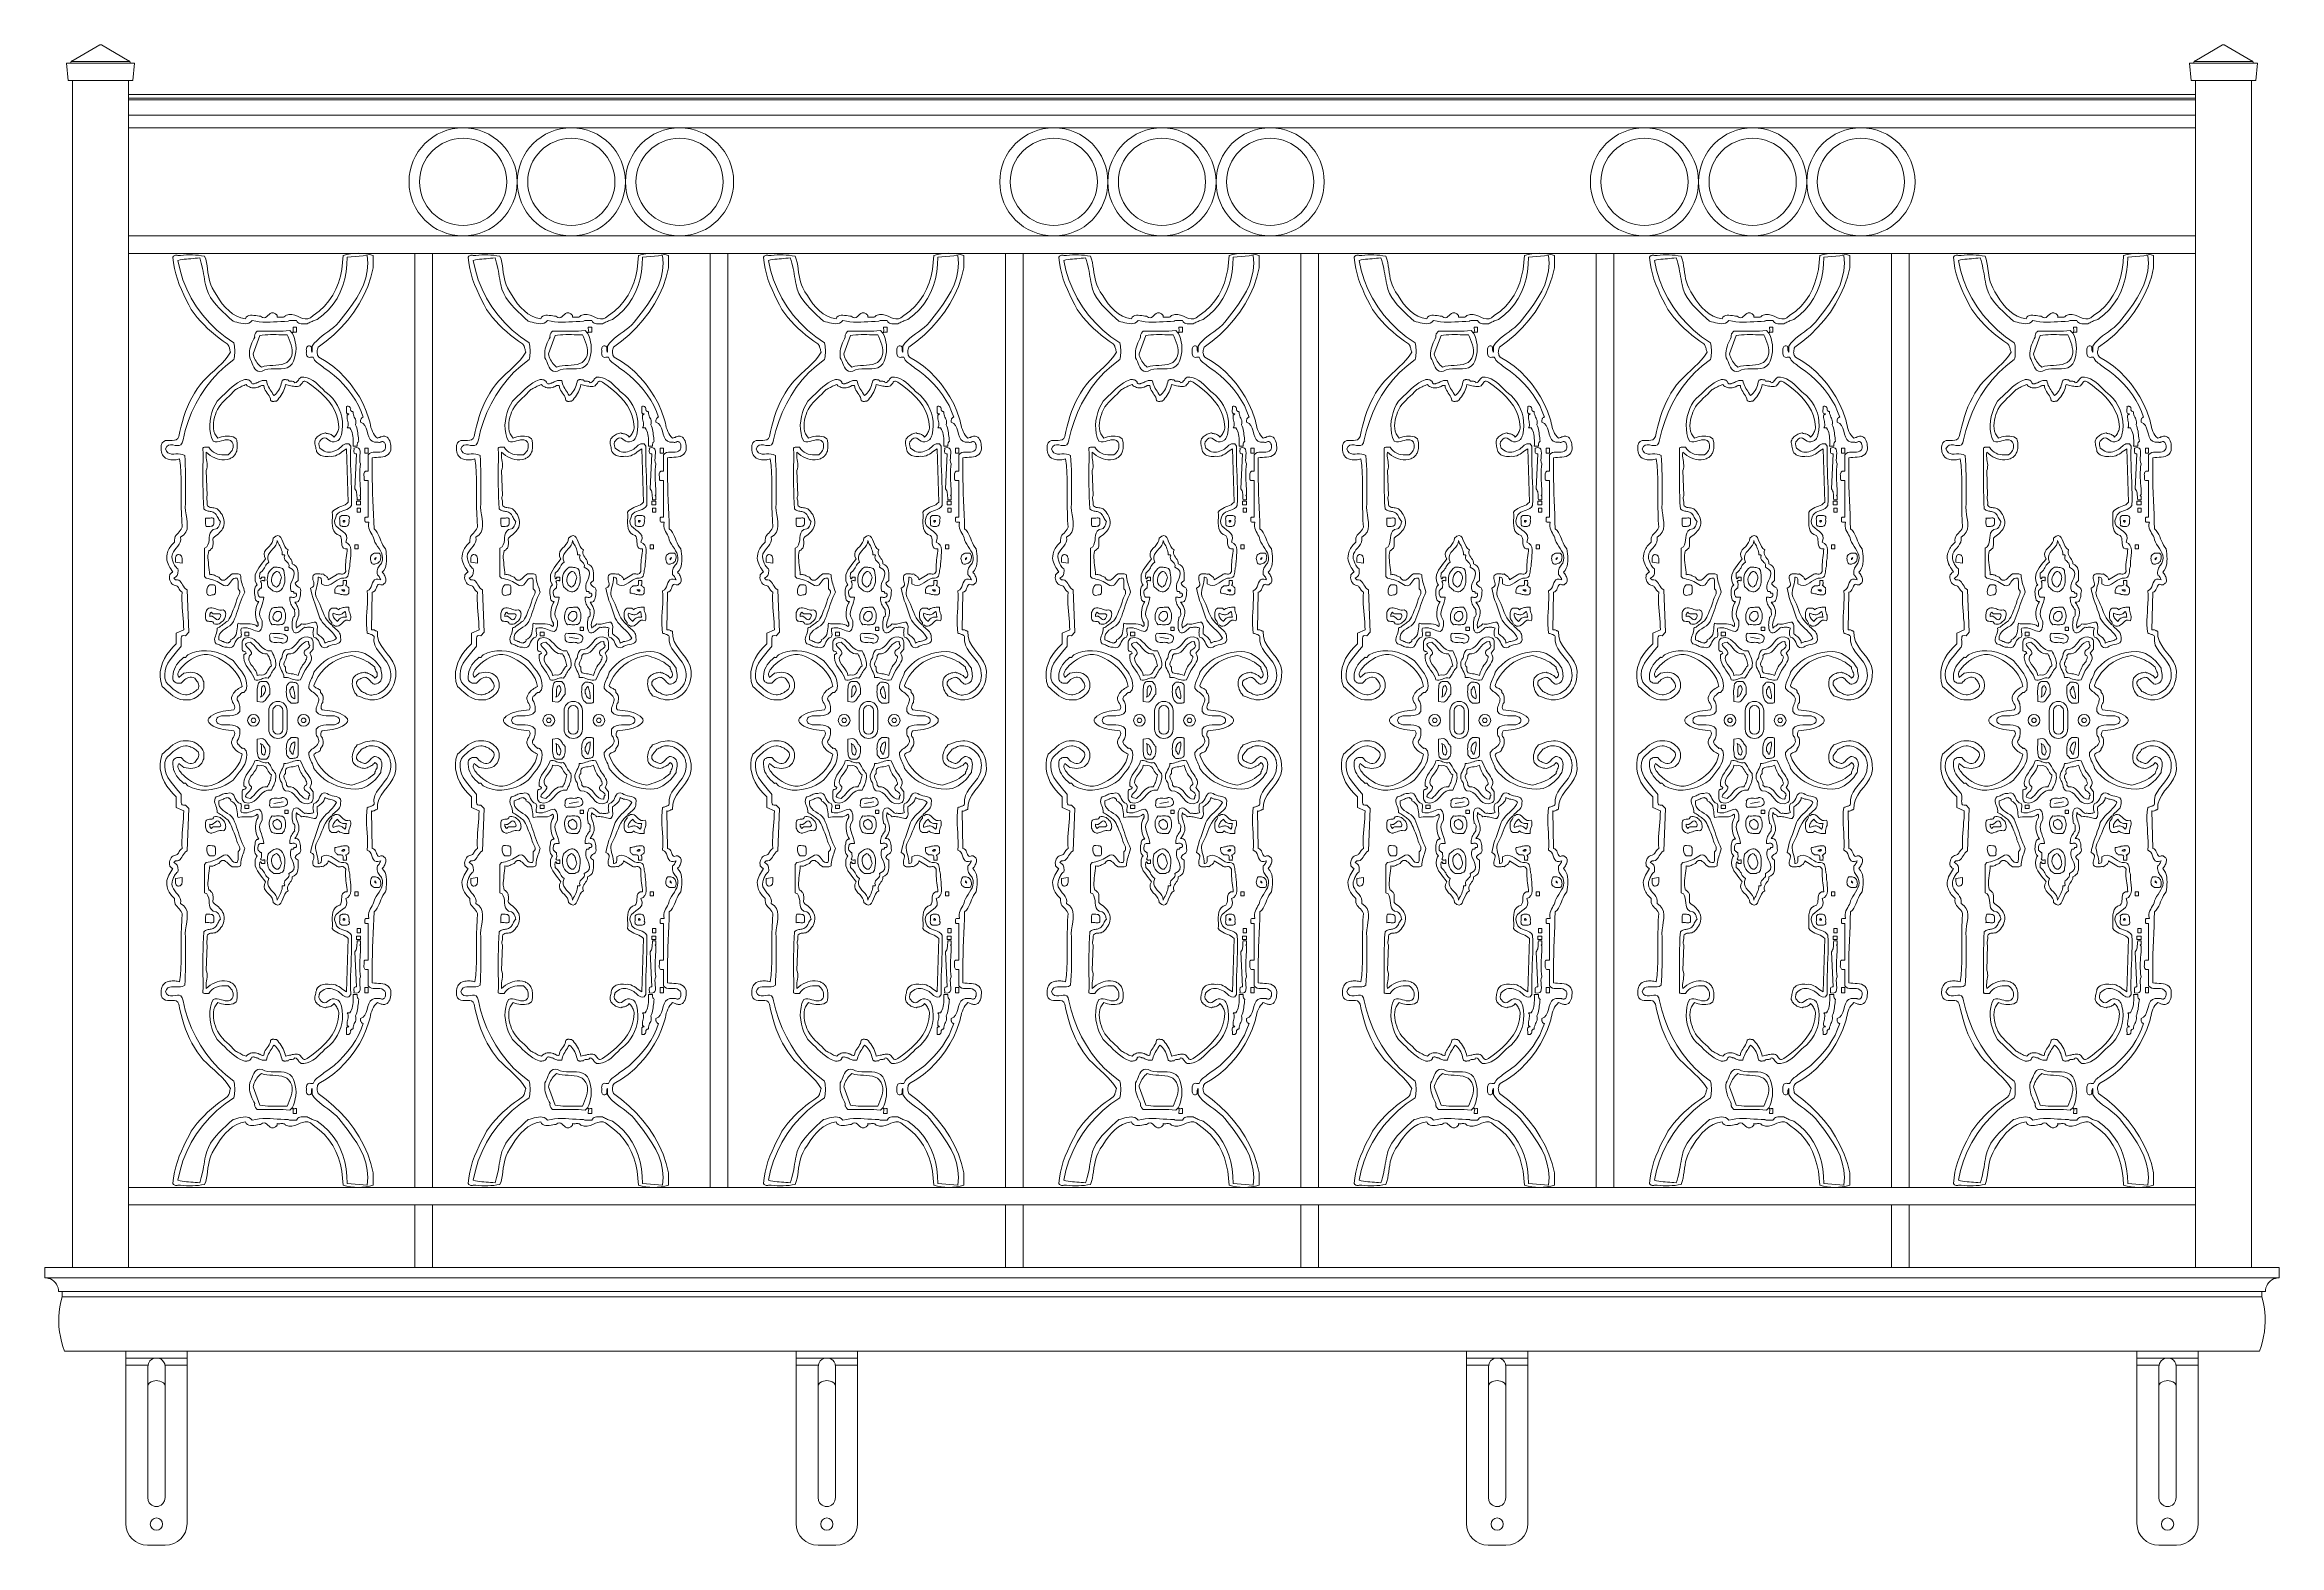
# Model space of a CAD drawing. Header units: millimetres. Extents: x -102 to 1947, y 0 to 1377.
import ezdxf

# ---------------------------------------------------------------- set-up
doc = ezdxf.new("R2010")
doc.units = ezdxf.units.MM
doc.layers.add('ceco.net 341', color=7, linetype='Continuous', lineweight=5)

# ---------------------------------------------------------------- blocks, each defined once
blk = doc.blocks.new('A$C00E300AF')
for p, q in [((-295.8, 1557), (-294.1, 1560.5)), ((-294.3, 1563), (-294.1, 1564.3)), ((-294.3, 1561.9), (-294.3, 1563)), ((-294.1, 1560.5), (-294.3, 1561.9)), ((-294.1, 1564.3), (-293.8, 1565.4)), ((-293.8, 1565.4), (-293.4, 1566.5)), ((-293.4, 1566.5), (-292.7, 1567.6)), ((-292.7, 1567.6), (-292.1, 1568.5)), ((-292.1, 1568.5), (-291.4, 1569.3)), ((-291.4, 1569.3), (-290.5, 1570.2)), ((-290.5, 1570.2), (-289.4, 1571.1)), ((-289.4, 1571.1), (-283.5, 1571.3)), ((-283.5, 1571.3), (-277.5, 1571.3)), ((-277.5, 1571.3), (-271.6, 1571.3)), ((-271.6, 1571.3), (-265.9, 1571.3)), ((-265.9, 1571.3), (-259.9, 1571.1)), ((-259.9, 1571.1), (-254.2, 1571.1)), ((-254.2, 1571.1), (-248.2, 1571.1)), ((-248.2, 1571.1), (-242.1, 1571.3)), ((-242.1, 1571.3), (-236.1, 1572)), ((-236.1, 1572), (-229.7, 1572.6)), ((-229.7, 1572.6), (-225.3, 1568)), ((-225.3, 1568), (-224.6, 1568.9)), ((-224.6, 1568.7), (-225.3, 1568)), ((-225.3, 1568), (-222.7, 1563.2)), ((-224.6, 1568.9), (-224, 1569.8)), ((-224, 1569.1), (-224.6, 1568.7)), ((-224, 1569.8), (-223.8, 1570.9)), ((-223.3, 1569.6), (-224, 1569.1)), ((-223.8, 1577.7), (-223.8, 1578.8)), ((-223.8, 1578.8), (-217.6, 1578.8)), ((-223.8, 1576.6), (-223.8, 1577.7)), ((-223.8, 1575.5), (-223.8, 1576.6)), ((-223.5, 1574.2), (-223.8, 1575.5)), ((-223.8, 1570.9), (-223.5, 1572)), ((-223.5, 1573.1), (-223.5, 1574.2)), ((-223.5, 1572), (-223.5, 1573.1)), ((-222.4, 1569.8), (-223.3, 1569.6)), ((-222.7, 1563.2), (-220.9, 1557.9)), ((-221.8, 1569.8), (-222.4, 1569.8)), ((-220.9, 1569.8), (-221.8, 1569.8)), ((-220, 1569.6), (-220.9, 1569.8)), ((-219.1, 1569.6), (-220, 1569.6)), ((-218.3, 1569.6), (-219.1, 1569.6)), ((-217.6, 1569.6), (-218.3, 1569.6)), ((-217.6, 1578.8), (-217.6, 1569.6)), ((-303.8, 1530.8), (-303.5, 1535)), ((-303.8, 1526.6), (-303.8, 1530.8)), ((-303.3, 1522.2), (-303.8, 1526.6)), ((-303.5, 1535), (-302.9, 1538.7)), ((-301.6, 1519.1), (-303.3, 1522.2)), ((-302.9, 1538.7), (-301.8, 1542.7)), ((-301.8, 1542.7), (-300.7, 1546.4)), ((-300, 1515.8), (-301.6, 1519.1)), ((-300.7, 1546.4), (-299.1, 1550)), ((-299.1, 1550), (-297.6, 1553.5)), ((-297.6, 1553.5), (-295.8, 1557)), ((-220.9, 1521.7), (-222.7, 1516.2)), ((-220.9, 1557.9), (-219.6, 1551.9)), ((-219.6, 1527.5), (-220.9, 1521.7)), ((-219.6, 1551.9), (-218.7, 1546)), ((-218.7, 1533.6), (-219.6, 1527.5)), ((-218.7, 1546), (-218.3, 1539.8)), ((-218.3, 1539.8), (-218.7, 1533.6)), ((-330.6, 1472.8), (-325.4, 1476.4)), ((-325.4, 1476.4), (-320.1, 1479.4)), ((-320.1, 1479.4), (-313.9, 1482.3)), ((-313.9, 1482.3), (-312.4, 1482.5)), ((-312.4, 1482.5), (-310.6, 1482.5)), ((-310.6, 1482.5), (-308.8, 1482.5)), ((-308.8, 1482.5), (-307.3, 1482.3)), ((-307.3, 1482.3), (-305.5, 1481.9)), ((-305.5, 1481.9), (-304, 1481.4)), ((-304, 1481.4), (-302.9, 1480.5)), ((-302.9, 1480.5), (-301.6, 1479.4)), ((-301.6, 1479.4), (-300.7, 1477.9)), ((-300.7, 1477.9), (-300.2, 1476.4)), ((-300.2, 1476.4), (-299.1, 1475.5)), ((-298.7, 1512.3), (-300, 1515.8)), ((-297.4, 1508.7), (-298.7, 1512.3)), ((-295.6, 1505.2), (-297.4, 1508.7)), ((-293.8, 1502.1), (-295.6, 1505.2)), ((-291.4, 1499.7), (-293.8, 1502.1)), ((-292.7, 1475.7), (-291.6, 1476.1)), ((-291.6, 1476.1), (-290.5, 1476.4)), ((-288.3, 1497.9), (-291.4, 1499.7)), ((-290.5, 1476.4), (-289.4, 1476.4)), ((-289.4, 1476.4), (-288.1, 1477.2)), ((-284.8, 1497.3), (-288.3, 1497.9)), ((-288.1, 1477.2), (-286.6, 1478.3)), ((-286.6, 1478.3), (-285, 1479.2)), ((-285, 1479.2), (-283.5, 1479.7)), ((-280.4, 1497.7), (-284.8, 1497.3)), ((-283.5, 1479.7), (-281.7, 1480.3)), ((-281.7, 1480.3), (-280.2, 1480.8)), ((-275.3, 1500.4), (-280.4, 1497.7)), ((-280.2, 1480.8), (-278.2, 1481)), ((-278.2, 1481), (-276.4, 1481)), ((-276.4, 1481), (-274.7, 1481)), ((-269.8, 1501.7), (-275.3, 1500.4)), ((-274.7, 1481), (-272.7, 1480.8)), ((-272.7, 1480.8), (-272, 1477.9)), ((-272, 1477.9), (-271.1, 1474.8)), ((-263.9, 1502.1), (-269.8, 1501.7)), ((-257.9, 1502.4), (-263.9, 1502.1)), ((-251.8, 1502.1), (-257.9, 1502.4)), ((-245.6, 1502.1), (-251.8, 1502.1)), ((-239.9, 1502.8), (-245.6, 1502.1)), ((-245.4, 1474.6), (-244.5, 1477.9)), ((-244.5, 1477.9), (-243.6, 1480.8)), ((-243.6, 1480.8), (-242.7, 1481.4)), ((-242.7, 1481.4), (-241.8, 1482.1)), ((-241.8, 1482.1), (-240.7, 1482.3)), ((-240.7, 1482.3), (-239.9, 1482.5)), ((-234.3, 1504.3), (-239.9, 1502.8)), ((-239.9, 1482.5), (-238.5, 1482.5)), ((-238.5, 1482.5), (-237.4, 1482.5)), ((-237.4, 1482.5), (-236.1, 1482.3)), ((-236.1, 1482.3), (-235, 1482.3)), ((-235, 1482.3), (-233.9, 1482.3)), ((-229.5, 1507), (-234.3, 1504.3)), ((-233.9, 1482.3), (-232.8, 1482.3)), ((-232.8, 1482.3), (-231.9, 1480.8)), ((-231.9, 1480.8), (-231, 1479.9)), ((-231, 1479.9), (-229.7, 1479.4)), ((-229.7, 1479.4), (-228.2, 1479.4)), ((-225.3, 1511.4), (-229.5, 1507)), ((-228.2, 1479.4), (-226.9, 1479.4)), ((-226.9, 1479.4), (-225.3, 1479.4)), ((-222.7, 1516.2), (-225.3, 1511.4)), ((-225.3, 1479.4), (-223.8, 1479.2)), ((-223.8, 1479.2), (-222.4, 1478.8)), ((-222.4, 1478.8), (-221.6, 1477.9)), ((-221.6, 1477.9), (-220.7, 1476.4)), ((-220.7, 1476.4), (-218.3, 1477.2)), ((-218.3, 1477.2), (-216.5, 1478.6)), ((-216.5, 1478.6), (-215.2, 1480.1)), ((-215.2, 1480.1), (-213.9, 1481.6)), ((-213.9, 1481.6), (-213, 1483.2)), ((-213, 1483.2), (-211.6, 1484.5)), ((-211.6, 1484.5), (-210.3, 1485.8)), ((-210.3, 1485.8), (-208.6, 1486.7)), ((-208.6, 1486.7), (-206.6, 1487.1)), ((-206.6, 1487.1), (-203.7, 1486.9)), ((-203.7, 1486.9), (-198, 1485.8)), ((-198, 1485.8), (-192.7, 1483.8)), ((-192.7, 1483.8), (-187.6, 1481)), ((-187.6, 1481), (-182.8, 1477.5)), ((-182.8, 1477.5), (-178.2, 1473.5)), ((-370.1, 1429.4), (-366.8, 1436.2)), ((-366.8, 1436.2), (-363, 1442.6)), ((-363, 1442.6), (-358.2, 1447.5)), ((-358.2, 1447.5), (-353.6, 1451.9)), ((-353.6, 1451.9), (-348.9, 1456.5)), ((-348.9, 1456.5), (-344.5, 1460.9)), ((-344.5, 1460.9), (-340.1, 1465.1)), ((-340.1, 1465.1), (-335.5, 1469.1)), ((-335.5, 1469.1), (-330.6, 1472.8)), ((-299.1, 1475.5), (-298.3, 1475)), ((-298.3, 1475), (-297.1, 1474.8)), ((-297.1, 1474.8), (-296.3, 1474.8)), ((-296.3, 1474.8), (-294.9, 1475)), ((-294.9, 1475), (-294.1, 1475.2)), ((-294.1, 1475.2), (-292.7, 1475.7)), ((-271.1, 1474.8), (-270, 1471.9)), ((-270, 1471.9), (-268.7, 1469.1)), ((-268.7, 1469.1), (-267.2, 1466.4)), ((-267.2, 1466.4), (-265.6, 1463.8)), ((-265.6, 1463.8), (-263.9, 1461.1)), ((-263.9, 1461.1), (-262.3, 1458.5)), ((-262.3, 1458.5), (-260.6, 1455.9)), ((-260.6, 1455.9), (-258.8, 1453.2)), ((-258.8, 1453.2), (-256.2, 1455.2)), ((-256.2, 1455.2), (-254, 1457.6)), ((-254, 1457.6), (-252, 1460)), ((-252, 1460), (-250.2, 1462.7)), ((-250.2, 1462.7), (-248.7, 1465.6)), ((-248.7, 1465.6), (-247.3, 1468.4)), ((-247.3, 1468.4), (-246.2, 1471.5)), ((-246.2, 1471.5), (-245.4, 1474.6)), ((-178.2, 1473.5), (-173.7, 1469.1)), ((-173.7, 1469.1), (-169.3, 1464.9)), ((-169.3, 1464.9), (-165.2, 1460.5)), ((-165.2, 1460.5), (-160.7, 1456.7)), ((-160.7, 1456.7), (-156.3, 1453.2)), ((-156.3, 1453.2), (-151, 1447.7)), ((-151, 1447.7), (-146.2, 1441.5)), ((-146.2, 1441.5), (-142.2, 1435.1)), ((-142.2, 1435.1), (-138.9, 1428.3)), ((-376.7, 1399), (-376, 1406.9)), ((-376.5, 1391.3), (-376.7, 1399)), ((-376, 1406.9), (-374.7, 1414.6)), ((-374.7, 1414.6), (-372.7, 1422.1)), ((-372.7, 1422.1), (-370.1, 1429.4)), ((-138.9, 1428.3), (-136.1, 1421)), ((-136.1, 1421), (-134.3, 1413.5)), ((-134.3, 1413.5), (-133.2, 1405.8)), ((-132.8, 1397.9), (-133.4, 1389.5)), ((-133.2, 1405.8), (-132.8, 1397.9)), ((-125.9, 1426.3), (-125.7, 1428.3)), ((-125.9, 1424.3), (-125.9, 1426.3)), ((-125.9, 1422.8), (-125.9, 1424.3)), ((-125.5, 1421.3), (-125.9, 1422.8)), ((-125.7, 1433.4), (-124.4, 1433.6)), ((-125.5, 1431.8), (-125.7, 1433.4)), ((-125.7, 1428.3), (-125.5, 1430.1)), ((-125.5, 1430.1), (-125.5, 1431.8)), ((-124.6, 1420.4), (-125.5, 1421.3)), ((-123.3, 1419.7), (-124.6, 1420.4)), ((-124.6, 1415.5), (-124.2, 1418.2)), ((-124.6, 1412.9), (-124.6, 1415.5)), ((-124.4, 1410.5), (-124.6, 1412.9)), ((-124.4, 1433.6), (-123.3, 1433.6)), ((-123.9, 1407.8), (-124.4, 1410.5)), ((-124.2, 1418.2), (-123.7, 1418)), ((-124.2, 1393.7), (-123.1, 1395.9)), ((-123.3, 1405.4), (-123.9, 1407.8)), ((-123.7, 1418), (-123.3, 1418)), ((-123.3, 1433.6), (-122.4, 1433.6)), ((-121.1, 1419.7), (-123.3, 1419.7)), ((-123.3, 1418), (-122.8, 1418.2)), ((-122.8, 1403.2), (-123.3, 1405.4)), ((-123.1, 1395.9), (-122.6, 1398.3)), ((-122.8, 1418.2), (-122.4, 1418.4)), ((-122.6, 1400.8), (-122.8, 1403.2)), ((-122.6, 1398.3), (-122.6, 1400.8)), ((-122.4, 1433.6), (-121.5, 1433.4)), ((-122.4, 1418.4), (-122.2, 1418.6)), ((-122.2, 1418.6), (-121.7, 1419.1)), ((-121.7, 1419.1), (-121.5, 1419.3)), ((-121.5, 1433.4), (-120.6, 1432.9)), ((-121.5, 1419.3), (-121.1, 1419.7)), ((-120.6, 1432.9), (-120, 1432.3)), ((-120, 1432.3), (-119.5, 1431.8)), ((-119.5, 1431.8), (-118.9, 1431)), ((-118.9, 1431), (-118.4, 1430.1)), ((-118.4, 1430.1), (-118, 1428.8)), ((-118, 1428.8), (-118.4, 1427.7)), ((-118.4, 1427.7), (-118.4, 1426.8)), ((-118.4, 1426.8), (-118.2, 1426.1)), ((-118.2, 1426.1), (-117.8, 1425.4)), ((-117.8, 1425.4), (-117.1, 1425)), ((-117.1, 1425), (-116.5, 1424.6)), ((-116.5, 1424.6), (-115.6, 1424.1)), ((-115.6, 1424.1), (-114.7, 1423.7)), ((-114.7, 1423.7), (-114, 1423.2)), ((-114, 1423.2), (-113.6, 1422.8)), ((-113.6, 1422.8), (-113.6, 1420.2)), ((-113.6, 1420.2), (-112.9, 1418)), ((-112.9, 1418), (-112.3, 1415.8)), ((-112.3, 1415.8), (-111.4, 1413.5)), ((-111.4, 1413.5), (-110.3, 1411.6)), ((-110.3, 1411.6), (-109.4, 1409.6)), ((-109.4, 1409.6), (-108.7, 1407.4)), ((-108.3, 1402.5), (-109, 1399.7)), ((-109, 1399.7), (-107.9, 1396.8)), ((-108.7, 1407.4), (-108.3, 1405)), ((-108.3, 1405), (-108.3, 1402.5)), ((-107.9, 1396.8), (-106.8, 1393.9)), ((-106.8, 1393.9), (-106.1, 1390.9)), ((-389, 1356.9), (-388.2, 1357.6)), ((-388.8, 1345.7), (-389, 1356.9)), ((-388.2, 1357.6), (-387.3, 1358)), ((-387.3, 1358), (-386.2, 1358.2)), ((-386.2, 1358.2), (-385.1, 1358.5)), ((-385.1, 1358.5), (-384, 1358.5)), ((-384, 1358.5), (-382.9, 1358.5)), ((-382.9, 1358.5), (-381.5, 1358.5)), ((-381.5, 1358.5), (-380.4, 1358.2)), ((-380.4, 1358.2), (-379.3, 1358.2)), ((-379.3, 1358.2), (-378.2, 1358.5)), ((-378.2, 1358.5), (-375.6, 1354.7)), ((-375.4, 1383.6), (-376.5, 1391.3)), ((-375.6, 1354.7), (-372.7, 1351.6)), ((-373.6, 1376.1), (-375.4, 1383.6)), ((-370.5, 1369.3), (-373.6, 1376.1)), ((-366.6, 1368.2), (-370.5, 1369.3)), ((-362.8, 1368.2), (-366.6, 1368.2)), ((-359.1, 1368.8), (-362.8, 1368.2)), ((-355.3, 1369.9), (-359.1, 1368.8)), ((-351.8, 1370.8), (-355.3, 1369.9)), ((-348.5, 1371.7), (-351.8, 1370.8)), ((-345.2, 1372.1), (-348.5, 1371.7)), ((-341.9, 1371.7), (-345.2, 1372.1)), ((-338.6, 1370.4), (-341.9, 1371.7)), ((-335.5, 1367.7), (-338.6, 1370.4)), ((-335.7, 1352.5), (-334.8, 1354.9)), ((-334.4, 1365.1), (-335.5, 1367.7)), ((-334.8, 1354.9), (-333.9, 1357.6)), ((-333.9, 1362.6), (-334.4, 1365.1)), ((-333.9, 1360), (-333.9, 1362.6)), ((-333.9, 1357.6), (-333.9, 1360)), ((-175.9, 1367.1), (-176.2, 1365.7)), ((-176.2, 1365.7), (-176.2, 1364.4)), ((-176.2, 1364.4), (-176.2, 1363.1)), ((-176.2, 1363.1), (-175.9, 1362)), ((-175.5, 1368.2), (-175.9, 1367.1)), ((-175.9, 1362), (-175.7, 1360.4)), ((-175.7, 1360.4), (-175.3, 1359.3)), ((-174.6, 1369.3), (-175.5, 1368.2)), ((-175.3, 1359.3), (-175.1, 1358)), ((-175.1, 1358), (-174.6, 1356.9)), ((-171.5, 1373), (-174.6, 1369.3)), ((-174.6, 1356.9), (-172, 1354.7)), ((-172, 1354.7), (-169.3, 1352.7)), ((-168.7, 1375), (-171.5, 1373)), ((-165.8, 1375.4), (-168.7, 1375)), ((-163.2, 1374.8), (-165.8, 1375.4)), ((-160.5, 1373.2), (-163.2, 1374.8)), ((-157.9, 1371.2), (-160.5, 1373.2)), ((-154.8, 1369.7), (-157.9, 1371.2)), ((-151.7, 1368.4), (-154.8, 1369.7)), ((-148.2, 1368.2), (-151.7, 1368.4)), ((-144.2, 1369.3), (-148.2, 1368.2)), ((-145.5, 1352.3), (-142.9, 1353.4)), ((-142.7, 1369.9), (-144.2, 1369.3)), ((-142.9, 1353.4), (-140.5, 1354.9)), ((-141.1, 1370.6), (-142.7, 1369.9)), ((-140, 1371.7), (-141.1, 1370.6)), ((-140.5, 1354.9), (-138.3, 1356.7)), ((-138.9, 1372.8), (-140, 1371.7)), ((-138, 1374.1), (-138.9, 1372.8)), ((-138.3, 1356.7), (-136.1, 1358.7)), ((-137.2, 1375.6), (-138, 1374.1)), ((-136.5, 1377), (-137.2, 1375.6)), ((-135.8, 1378.5), (-136.5, 1377)), ((-136.1, 1358.7), (-134.1, 1360.4)), ((-135.4, 1380.1), (-135.8, 1378.5)), ((-135, 1381.4), (-135.4, 1380.1)), ((-133.4, 1389.5), (-135, 1381.4)), ((-134.1, 1360.4), (-132.1, 1362)), ((-132.1, 1362), (-129.9, 1363.5)), ((-129.9, 1363.5), (-127.5, 1364.4)), ((-127.5, 1364.4), (-124.6, 1364.8)), ((-124.6, 1364.8), (-121.1, 1364.6)), ((-119.5, 1393.7), (-124.2, 1393.7)), ((-121.1, 1364.6), (-118, 1360)), ((-117.8, 1391.1), (-119.5, 1393.7)), ((-118, 1360), (-118.4, 1348.8)), ((-116.5, 1388.2), (-117.8, 1391.1)), ((-115.3, 1385.1), (-116.5, 1388.2)), ((-114.5, 1381.8), (-115.3, 1385.1)), ((-114, 1378.5), (-114.5, 1381.8)), ((-113.6, 1374.8), (-114, 1378.5)), ((-113.4, 1371), (-113.6, 1374.8)), ((-113.6, 1360), (-113.4, 1363.5)), ((-105.9, 1360), (-113.6, 1360)), ((-113.4, 1367.3), (-113.4, 1371)), ((-113.4, 1363.5), (-113.4, 1367.3)), ((-112, 1356.9), (-107, 1357.6)), ((-111.8, 1355.6), (-112, 1356.9)), ((-112, 1352.5), (-111.8, 1354.1)), ((-111.8, 1354.1), (-111.8, 1355.6)), ((-107, 1357.6), (-103.4, 1356.7)), ((-106.1, 1390.9), (-105.4, 1388)), ((-105.7, 1365.1), (-105.9, 1364.2)), ((-105.9, 1364.2), (-105.9, 1363.1)), ((-105.9, 1363.1), (-105.9, 1362)), ((-105.9, 1362), (-105.9, 1361.1)), ((-105.9, 1361.1), (-105.9, 1360)), ((-105.4, 1366.2), (-105.7, 1365.1)), ((-105.4, 1388), (-105, 1384.9)), ((-105, 1367.1), (-105.4, 1366.2)), ((-105, 1384.9), (-104.6, 1381.6)), ((-104.6, 1367.7), (-105, 1367.1)), ((-104.6, 1381.6), (-104.3, 1378.5)), ((-103.9, 1368.4), (-104.6, 1367.7)), ((-104.3, 1378.5), (-103.7, 1375.4)), ((-102.8, 1369.3), (-103.9, 1368.4)), ((-103.7, 1375.4), (-103.4, 1372.1)), ((-103.4, 1372.1), (-102.8, 1369.3)), ((-103.4, 1356.7), (-101.7, 1354.5)), ((-101.7, 1354.5), (-100.8, 1351.4)), ((-92, 1356.9), (-86, 1356.9)), ((-92, 1347.7), (-92, 1356.9)), ((-86, 1356.9), (-86, 1347.7)), ((-389, 1323.2), (-388.8, 1334.4)), ((-389, 1312), (-389, 1323.2)), ((-389, 1300.7), (-389, 1312)), ((-388.8, 1334.4), (-388.8, 1345.7)), ((-372.7, 1351.6), (-369.4, 1349.2)), ((-369.4, 1349.2), (-365.9, 1347.4)), ((-365.9, 1347.4), (-362.4, 1345.9)), ((-362.4, 1345.9), (-358.4, 1345)), ((-358.4, 1345), (-354.4, 1344.6)), ((-354.4, 1344.6), (-350.7, 1344.4)), ((-350.7, 1344.4), (-346.7, 1344.4)), ((-346.7, 1344.4), (-343, 1344.6)), ((-343, 1344.6), (-340.8, 1346.3)), ((-340.8, 1346.3), (-338.8, 1348.3)), ((-338.8, 1348.3), (-337, 1350.3)), ((-337, 1350.3), (-335.7, 1352.5)), ((-169.3, 1352.7), (-166.5, 1351.2)), ((-166.5, 1351.2), (-163.8, 1350.1)), ((-163.8, 1350.1), (-160.7, 1349.4)), ((-160.7, 1349.4), (-157.9, 1349.2)), ((-157.9, 1349.2), (-155, 1349.4)), ((-155, 1349.4), (-151.9, 1349.9)), ((-151.9, 1349.9), (-148.8, 1351)), ((-148.8, 1351), (-145.5, 1352.3)), ((-118.4, 1348.8), (-118.4, 1337.7)), ((-118.4, 1337.7), (-118.2, 1326.7)), ((-118.2, 1326.7), (-117.8, 1315.7)), ((-117.8, 1315.7), (-117.3, 1304.9)), ((-112, 1351.2), (-112, 1352.5)), ((-112, 1349.6), (-112, 1351.2)), ((-111.8, 1348.5), (-112, 1349.6)), ((-111.4, 1347.4), (-111.8, 1348.5)), ((-110.5, 1346.8), (-111.4, 1347.4)), ((-109.2, 1346.1), (-110.5, 1346.8)), ((-110.5, 1282), (-107.4, 1346.1)), ((-107.4, 1346.1), (-109.2, 1346.1)), ((-101.2, 1338.8), (-101.5, 1334.7)), ((-101.5, 1334.7), (-101, 1330.9)), ((-101, 1343.3), (-101.2, 1338.8)), ((-101, 1317.2), (-101.2, 1312)), ((-101.2, 1312), (-101.2, 1306.9)), ((-100.6, 1347.4), (-101, 1343.3)), ((-101, 1330.9), (-99.7, 1327.8)), ((-100.6, 1322.5), (-101, 1317.2)), ((-100.8, 1351.4), (-100.6, 1347.4)), ((-99.7, 1327.8), (-100.6, 1322.5)), ((-86, 1347.7), (-92, 1347.7)), ((-389, 1289.5), (-389, 1300.7)), ((-388.8, 1278.2), (-389, 1289.5)), ((-388.6, 1267.2), (-388.8, 1278.2)), ((-117.3, 1304.9), (-116.9, 1294.1)), ((-116.9, 1294.1), (-116.5, 1283.3)), ((-116.5, 1283.3), (-116.2, 1272.7)), ((-116.2, 1272.7), (-116.2, 1261.9)), ((-109.2, 1280.2), (-110.5, 1282)), ((-108.1, 1278.5), (-109.2, 1280.2)), ((-107.4, 1276.5), (-108.1, 1278.5)), ((-107.2, 1274.5), (-107.4, 1276.5)), ((-106.8, 1272.5), (-107.2, 1274.5)), ((-106.8, 1270.3), (-106.8, 1272.5)), ((-101.2, 1306.9), (-101.2, 1302)), ((-101.2, 1302), (-101, 1297)), ((-101, 1297), (-100.6, 1292.1)), ((-100.6, 1292.1), (-100.4, 1287.3)), ((-100.4, 1287.3), (-99.9, 1282.2)), ((-99.9, 1271.6), (-100.1, 1270.8)), ((-99.9, 1282.2), (-99.7, 1277.4)), ((-99.7, 1277.4), (-99.9, 1276.5)), ((-99.9, 1276.5), (-99.9, 1275.6)), ((-99.9, 1275.6), (-99.7, 1274.9)), ((-99.7, 1272.3), (-99.9, 1271.6)), ((-99.7, 1274.9), (-99.7, 1274.1)), ((-99.7, 1274.1), (-99.7, 1273.2)), ((-99.7, 1273.2), (-99.7, 1272.3)), ((-388.2, 1256), (-388.6, 1267.2)), ((-387.5, 1245.2), (-388.2, 1256)), ((-386, 1244.1), (-387.5, 1245.2)), ((-384.4, 1243), (-386, 1244.1)), ((-382.9, 1242.3), (-384.4, 1243)), ((-381.1, 1241.7), (-382.9, 1242.3)), ((-379.3, 1241.2), (-381.1, 1241.7)), ((-377.6, 1240.8), (-379.3, 1241.2)), ((-375.8, 1240.6), (-377.6, 1240.8)), ((-374.1, 1240.1), (-375.8, 1240.6)), ((-372.3, 1239.7), (-374.1, 1240.1)), ((-370.5, 1239), (-372.3, 1239.7)), ((-368.3, 1238.1), (-370.5, 1239)), ((-366.6, 1236.8), (-368.3, 1238.1)), ((-365, 1235.1), (-366.6, 1236.8)), ((-363.9, 1233.5), (-365, 1235.1)), ((-362.8, 1231.5), (-363.9, 1233.5)), ((-361.9, 1229.5), (-362.8, 1231.5)), ((-145.5, 1230), (-147.7, 1223.2)), ((-143.8, 1234), (-145.5, 1230)), ((-141.4, 1236.8), (-143.8, 1234)), ((-138.5, 1239), (-141.4, 1236.8)), ((-135.4, 1240.6), (-138.5, 1239)), ((-138, 1228.9), (-137.6, 1230.6)), ((-137.6, 1230.6), (-136.3, 1232)), ((-136.3, 1232), (-134.5, 1232.9)), ((-132.1, 1241.7), (-135.4, 1240.6)), ((-134.5, 1232.9), (-131.9, 1232.9)), ((-128.6, 1243), (-132.1, 1241.7)), ((-131.9, 1232.9), (-130.3, 1233.1)), ((-130.3, 1233.1), (-128.6, 1233.1)), ((-125.3, 1244.1), (-128.6, 1243)), ((-128.6, 1233.1), (-126.8, 1232.9)), ((-126.8, 1232.9), (-124.8, 1232.9)), ((-122, 1245.9), (-125.3, 1244.1)), ((-124.8, 1232.9), (-123.3, 1232.4)), ((-123.3, 1232.4), (-122, 1231.7)), ((-119.1, 1248.1), (-122, 1245.9)), ((-122, 1231.7), (-120.9, 1230.6)), ((-120.9, 1230.6), (-120.4, 1229.3)), ((-116.7, 1251.4), (-119.1, 1248.1)), ((-116.2, 1261.9), (-116.7, 1251.4)), ((-107.4, 1259.1), (-99.7, 1259.1)), ((-107.4, 1252.9), (-107.4, 1259.1)), ((-99.7, 1252.9), (-107.4, 1252.9)), ((-106.5, 1268.3), (-106.8, 1270.3)), ((-106.3, 1266.1), (-106.5, 1268.3)), ((-106.3, 1264.1), (-106.3, 1266.1)), ((-105.9, 1261.9), (-106.3, 1264.1)), ((-99.7, 1261.9), (-105.9, 1261.9)), ((-105.9, 1246.7), (-99.7, 1246.7)), ((-105.9, 1239), (-105.9, 1246.7)), ((-99.7, 1239), (-105.9, 1239)), ((-100.6, 1270.3), (-101.2, 1269.7)), ((-101.2, 1269.7), (-100.6, 1269.2)), ((-100.1, 1270.8), (-100.6, 1270.3)), ((-100.6, 1269.2), (-100.1, 1268.5)), ((-100.1, 1268.5), (-99.9, 1267.7)), ((-99.9, 1267.7), (-99.7, 1267)), ((-99.7, 1264.6), (-99.9, 1263.7)), ((-99.9, 1263.7), (-99.9, 1262.8)), ((-99.9, 1262.8), (-99.7, 1261.9)), ((-99.7, 1267), (-99.7, 1266.1)), ((-99.7, 1266.1), (-99.7, 1265.5)), ((-99.7, 1265.5), (-99.7, 1264.6)), ((-99.7, 1259.1), (-99.7, 1252.9)), ((-99.7, 1246.7), (-99.7, 1239)), ((-384.2, 1226.9), (-384.4, 1228.4)), ((-384.4, 1228.4), (-382.6, 1228)), ((-384.4, 1223.6), (-384.2, 1225.1)), ((-384.4, 1222.1), (-384.4, 1223.6)), ((-384.4, 1220.3), (-384.4, 1222.1)), ((-384.4, 1218.7), (-384.4, 1220.3)), ((-384.2, 1217.2), (-384.4, 1218.7)), ((-384.2, 1225.1), (-384.2, 1226.9)), ((-384, 1215.7), (-384.2, 1217.2)), ((-383.5, 1214.3), (-384, 1215.7)), ((-382.9, 1213), (-383.5, 1214.3)), ((-380.7, 1213), (-382.9, 1213)), ((-382.6, 1228), (-380.4, 1228)), ((-378.2, 1213), (-380.7, 1213)), ((-380.4, 1228), (-378.2, 1228.2)), ((-378.2, 1228.2), (-376, 1228.4)), ((-376.3, 1213), (-378.2, 1213)), ((-377.8, 1187.9), (-377.6, 1192.3)), ((-377.6, 1192.3), (-376.9, 1196.7)), ((-376.9, 1196.7), (-375.8, 1200.9)), ((-374.1, 1213.2), (-376.3, 1213)), ((-376, 1228.4), (-373.8, 1228.7)), ((-375.8, 1200.9), (-373.6, 1204.4)), ((-372.3, 1213.7), (-374.1, 1213.2)), ((-373.8, 1228.7), (-371.9, 1228.7)), ((-373.6, 1204.4), (-370.1, 1207.1)), ((-370.7, 1214.6), (-372.3, 1213.7)), ((-371.9, 1228.7), (-370.3, 1228)), ((-369.6, 1215.7), (-370.7, 1214.6)), ((-370.3, 1228), (-369, 1227.1)), ((-370.1, 1207.1), (-364.6, 1208.4)), ((-368.8, 1217.4), (-369.6, 1215.7)), ((-369, 1227.1), (-368.8, 1225.1)), ((-368.8, 1225.1), (-369, 1222.3)), ((-369, 1222.3), (-368.8, 1219.4)), ((-368.8, 1219.4), (-368.8, 1217.4)), ((-364.6, 1208.4), (-363, 1209.5)), ((-363, 1209.5), (-361.7, 1210.8)), ((-360.8, 1227.6), (-361.9, 1229.5)), ((-361.7, 1210.8), (-360.8, 1211.9)), ((-359.7, 1225.6), (-360.8, 1227.6)), ((-360.8, 1211.9), (-360, 1213.2)), ((-360, 1213.2), (-359.3, 1214.8)), ((-358.4, 1223.8), (-359.7, 1225.6)), ((-359.3, 1214.8), (-358.6, 1216.1)), ((-358.6, 1216.1), (-358.2, 1217.6)), ((-356.9, 1222.3), (-358.4, 1223.8)), ((-358.2, 1217.6), (-357.7, 1219.2)), ((-357.7, 1219.2), (-357.3, 1220.7)), ((-357.3, 1220.7), (-356.9, 1222.3)), ((-147.7, 1223.2), (-147.1, 1217.9)), ((-147.1, 1217.9), (-144.7, 1213.7)), ((-144.7, 1213.7), (-140.9, 1210.2)), ((-140.9, 1210.2), (-136.5, 1206.8)), ((-138.3, 1226.9), (-138, 1228.9)), ((-138, 1224.7), (-138.3, 1226.9)), ((-137.8, 1222.5), (-138, 1224.7)), ((-138, 1216.1), (-137.6, 1218.1)), ((-137.4, 1215), (-138, 1216.1)), ((-137.6, 1220.1), (-137.8, 1222.5)), ((-137.6, 1218.1), (-137.6, 1220.1)), ((-136.7, 1214.3), (-137.4, 1215)), ((-135.8, 1213.9), (-136.7, 1214.3)), ((-136.5, 1206.8), (-132.1, 1203.8)), ((-135, 1213.5), (-135.8, 1213.9)), ((-133.9, 1213.2), (-135, 1213.5)), ((-133, 1213), (-133.9, 1213.2)), ((-131.9, 1213), (-133, 1213)), ((-132.1, 1203.8), (-128.4, 1200.2)), ((-131, 1213), (-131.9, 1213)), ((-129.9, 1213), (-131, 1213)), ((-128.8, 1213), (-129.9, 1213)), ((-126.8, 1213), (-128.8, 1213)), ((-128.4, 1200.2), (-125.9, 1196.1)), ((-125.3, 1190.8), (-127.2, 1183.9)), ((-125.3, 1213.5), (-126.8, 1213)), ((-125.9, 1196.1), (-125.3, 1190.8)), ((-123.7, 1214.1), (-125.3, 1213.5)), ((-122.6, 1215.4), (-123.7, 1214.1)), ((-122, 1216.5), (-122.6, 1215.4)), ((-121.3, 1218.1), (-122, 1216.5)), ((-121.1, 1219.8), (-121.3, 1218.1)), ((-120.4, 1227.6), (-121.1, 1225.4)), ((-121.1, 1225.4), (-120.9, 1223.4)), ((-120.9, 1221.6), (-121.1, 1219.8)), ((-120.9, 1223.4), (-120.9, 1221.6)), ((-120.4, 1229.3), (-120.4, 1227.6)), ((-439.5, 1153.3), (-439.3, 1154.6)), ((-439.5, 1151.8), (-439.5, 1153.3)), ((-439.5, 1150.2), (-439.5, 1151.8)), ((-439.5, 1148.9), (-439.5, 1150.2)), ((-439.5, 1147.4), (-439.5, 1148.9)), ((-439.3, 1154.6), (-439.1, 1156.2)), ((-439.1, 1156.2), (-438.6, 1157.5)), ((-438.6, 1157.5), (-438.2, 1158.8)), ((-438.2, 1158.8), (-437.5, 1159.9)), ((-437.5, 1159.9), (-436.4, 1161)), ((-436.4, 1161), (-434.9, 1161.2)), ((-434.9, 1161.2), (-433.6, 1161.2)), ((-433.6, 1161.2), (-432.2, 1161)), ((-432.2, 1161), (-431.1, 1160.8)), ((-431.1, 1160.8), (-430.2, 1160.1)), ((-430.2, 1160.1), (-429.4, 1159.5)), ((-429.4, 1159.5), (-428.5, 1158.4)), ((-428.5, 1158.4), (-428, 1157.5)), ((-428, 1157.5), (-427.6, 1156.2)), ((-427.6, 1156.2), (-427.2, 1154.8)), ((-427.2, 1154.8), (-427.2, 1145.8)), ((-386, 1173.4), (-382, 1175.8)), ((-386, 1121.3), (-386, 1173.4)), ((-382, 1175.8), (-379.8, 1179.3)), ((-379.8, 1179.3), (-378.5, 1183.3)), ((-378.5, 1183.3), (-377.8, 1187.9)), ((-268.7, 1161.7), (-269.8, 1157.5)), ((-269.8, 1157.5), (-269.8, 1152.9)), ((-269.8, 1152.9), (-268.1, 1147.4)), ((-266.5, 1165.2), (-268.7, 1161.7)), ((-263.9, 1168.5), (-266.5, 1165.2)), ((-260.8, 1171.8), (-263.9, 1168.5)), ((-257.9, 1174.9), (-260.8, 1171.8)), ((-255.3, 1178.4), (-257.9, 1174.9)), ((-253.5, 1182.4), (-255.3, 1178.4)), ((-252.9, 1187), (-253.5, 1182.4)), ((-251.8, 1184.4), (-252.9, 1187)), ((-250.7, 1181.9), (-251.8, 1184.4)), ((-249.3, 1179.5), (-250.7, 1181.9)), ((-248, 1177.1), (-249.3, 1179.5)), ((-246.9, 1174.7), (-248, 1177.1)), ((-245.8, 1172), (-246.9, 1174.7)), ((-244.9, 1169.4), (-245.8, 1172)), ((-244, 1166.7), (-244.9, 1169.4)), ((-243.6, 1164.1), (-244, 1166.7)), ((-243.6, 1161), (-243.6, 1164.1)), ((-242.9, 1161), (-243.6, 1161)), ((-242.3, 1161), (-242.9, 1161)), ((-241.6, 1161), (-242.3, 1161)), ((-241, 1161), (-241.6, 1161)), ((-240.5, 1160.8), (-241, 1161)), ((-240.1, 1160.6), (-240.5, 1160.8)), ((-239.6, 1160.4), (-240.1, 1160.6)), ((-239.9, 1156.4), (-239, 1159.5)), ((-239.6, 1154), (-239.9, 1156.4)), ((-239.2, 1159.9), (-239.6, 1160.4)), ((-238.8, 1151.8), (-239.6, 1154)), ((-239, 1159.5), (-239.2, 1159.9)), ((-237.4, 1150.2), (-238.8, 1151.8)), ((-235.7, 1148.5), (-237.4, 1150.2)), ((-234.1, 1146.9), (-235.7, 1148.5)), ((-127.2, 1183.9), (-123.1, 1181.9)), ((-123.1, 1181.9), (-120.2, 1178.6)), ((-120.2, 1178.6), (-118.4, 1174.9)), ((-119.1, 1149.1), (-119.5, 1144)), ((-118.4, 1154.4), (-119.1, 1149.1)), ((-118.4, 1174.9), (-117.6, 1170.3)), ((-118, 1159.7), (-118.4, 1154.4)), ((-117.6, 1165.2), (-118, 1159.7)), ((-117.6, 1170.3), (-117.6, 1165.2)), ((-110.5, 1179.3), (-104.3, 1179.3)), ((-110.5, 1171.8), (-110.5, 1179.3)), ((-104.3, 1171.8), (-110.5, 1171.8)), ((-104.3, 1179.3), (-104.3, 1171.8)), ((-81.9, 1154.2), (-81.6, 1156.4)), ((-81.6, 1152), (-81.9, 1154.2)), ((-81.6, 1156.4), (-81.2, 1158.6)), ((-81.2, 1149.6), (-81.6, 1152)), ((-81.2, 1158.6), (-80.1, 1160.4)), ((-80.3, 1147.6), (-81.2, 1149.6)), ((-80.1, 1160.4), (-78.8, 1161.7)), ((-78.8, 1161.7), (-76.8, 1162.6)), ((-76.8, 1162.6), (-75.9, 1163.2)), ((-75.9, 1163.2), (-75, 1163.7)), ((-75, 1163.7), (-73.9, 1164.1)), ((-73.9, 1164.1), (-73, 1164.1)), ((-73, 1164.1), (-71.7, 1164.1)), ((-71.7, 1164.1), (-70.6, 1164.1)), ((-70.6, 1164.1), (-69.5, 1164.1)), ((-69.5, 1164.1), (-68.2, 1164.1)), ((-68.2, 1164.1), (-67.1, 1164.1)), ((-67.1, 1164.1), (-66, 1164.1)), ((-66, 1164.1), (-64.7, 1163)), ((-64.4, 1148.9), (-65.8, 1147.8)), ((-64.7, 1163), (-63.8, 1161.7)), ((-64, 1150.2), (-64.4, 1148.9)), ((-63.6, 1151.8), (-64, 1150.2)), ((-63.8, 1161.7), (-63.1, 1160.1)), ((-63.1, 1153.3), (-63.6, 1151.8)), ((-63.1, 1160.1), (-62.9, 1158.6)), ((-62.9, 1155.1), (-63.1, 1153.3)), ((-62.9, 1158.6), (-62.7, 1156.8)), ((-62.7, 1156.8), (-62.9, 1155.1)), ((-427.2, 1145.8), (-439.5, 1147.4)), ((-382.9, 1118.3), (-386, 1121.3)), ((-379.3, 1117.4), (-382.9, 1118.3)), ((-376, 1116.5), (-379.3, 1117.4)), ((-372.5, 1115.4), (-376, 1116.5)), ((-369.2, 1114.3), (-372.5, 1115.4)), ((-365.9, 1113), (-369.2, 1114.3)), ((-362.8, 1111.7), (-365.9, 1113)), ((-359.7, 1109.9), (-362.8, 1111.7)), ((-356.6, 1108.1), (-359.7, 1109.9)), ((-353.6, 1106.4), (-356.6, 1108.1)), ((-340.3, 1108.3), (-342.1, 1106.1)), ((-338.6, 1110.8), (-340.3, 1108.3)), ((-336.8, 1113.4), (-338.6, 1110.8)), ((-334.8, 1115.6), (-336.8, 1113.4)), ((-332.6, 1117.4), (-334.8, 1115.6)), ((-329.8, 1118.3), (-332.6, 1117.4)), ((-326.2, 1118.3), (-329.8, 1118.3)), ((-325.6, 1116.5), (-326.2, 1118.3)), ((-325.1, 1114.5), (-325.6, 1116.5)), ((-324.7, 1112.5), (-325.1, 1114.5)), ((-324.7, 1110.5), (-324.7, 1112.5)), ((-324.7, 1108.6), (-324.7, 1110.5)), ((-324.7, 1106.6), (-324.7, 1108.6)), ((-284.8, 1124), (-285, 1122.7)), ((-285, 1122.7), (-285, 1121.6)), ((-285, 1121.6), (-285, 1120.5)), ((-285, 1120.5), (-284.8, 1119.4)), ((-282.6, 1128.8), (-284.8, 1127.3)), ((-284.8, 1127.3), (-284.8, 1126.4)), ((-284.8, 1126.4), (-284.8, 1125.1)), ((-284.8, 1125.1), (-284.8, 1124)), ((-284.8, 1119.4), (-284.6, 1118.3)), ((-284.6, 1118.3), (-283.9, 1117.6)), ((-283.9, 1117.6), (-283.3, 1116.7)), ((-283.3, 1116.7), (-283, 1116.9)), ((-282.8, 1112.8), (-283.3, 1112.1)), ((-283.3, 1112.1), (-282.6, 1111)), ((-283, 1116.9), (-282.6, 1117.4)), ((-282.2, 1113.2), (-282.8, 1112.8)), ((-280.6, 1130.8), (-282.6, 1128.8)), ((-282.6, 1117.4), (-282.4, 1117.6)), ((-282.6, 1111), (-282.2, 1109.9)), ((-282.4, 1117.6), (-282.2, 1118)), ((-282.2, 1118), (-281.9, 1118.3)), ((-281.5, 1113.4), (-282.2, 1113.2)), ((-282.2, 1109.9), (-281.9, 1108.8)), ((-281.9, 1119.8), (-275.8, 1119.8)), ((-281.7, 1119.1), (-281.9, 1119.8)), ((-281.9, 1118.3), (-281.7, 1118.7)), ((-281.9, 1108.8), (-281.7, 1107.5)), ((-281.7, 1118.7), (-281.7, 1119.1)), ((-281.7, 1107.5), (-281.7, 1106.4)), ((-280.6, 1113.6), (-281.5, 1113.4)), ((-278.9, 1132.8), (-280.6, 1130.8)), ((-280, 1113.6), (-280.6, 1113.6)), ((-279.1, 1113.6), (-280, 1113.6)), ((-278.2, 1113.6), (-279.1, 1113.6)), ((-277.5, 1135), (-278.9, 1132.8)), ((-277.3, 1113.4), (-278.2, 1113.6)), ((-276.2, 1137.2), (-277.5, 1135)), ((-276.4, 1113.4), (-277.3, 1113.4)), ((-275.8, 1113.6), (-276.4, 1113.4)), ((-275.1, 1139.4), (-276.2, 1137.2)), ((-275.8, 1119.8), (-275.8, 1113.6)), ((-273.8, 1141.6), (-275.1, 1139.4)), ((-272.2, 1143.6), (-273.8, 1141.6)), ((-270.3, 1145.6), (-272.2, 1143.6)), ((-271.1, 1114.7), (-270.9, 1118.9)), ((-270.9, 1110.8), (-271.1, 1114.7)), ((-270.9, 1118.9), (-270.3, 1122.7)), ((-270.5, 1106.8), (-270.9, 1110.8)), ((-268.1, 1147.4), (-270.3, 1145.6)), ((-270.3, 1122.7), (-269.2, 1126.4)), ((-269.2, 1126.4), (-267.4, 1129.9)), ((-267.4, 1129.9), (-265.2, 1133)), ((-265.2, 1133), (-262.3, 1135.9)), ((-262.3, 1135.9), (-258.8, 1138.1)), ((-258.8, 1138.1), (-256.8, 1138.1)), ((-256.8, 1138.1), (-254.6, 1138.1)), ((-254.6, 1138.1), (-252.6, 1138.1)), ((-252.6, 1138.1), (-250.7, 1137.9)), ((-250.7, 1137.9), (-248.4, 1137.9)), ((-248.4, 1137.9), (-246.7, 1137.2)), ((-246.7, 1137.2), (-244.9, 1136.6)), ((-244.9, 1136.6), (-243.2, 1135.5)), ((-243.2, 1135.5), (-241.8, 1133.9)), ((-241.8, 1133.9), (-240.5, 1131.9)), ((-239.9, 1107), (-241, 1103.1)), ((-240.5, 1131.9), (-240.1, 1128)), ((-240.1, 1128), (-239.4, 1123.8)), ((-239, 1111), (-239.9, 1107)), ((-239.4, 1123.8), (-239, 1119.6)), ((-239, 1119.6), (-239, 1115.4)), ((-239, 1115.4), (-239, 1111)), ((-232.6, 1145.4), (-234.1, 1146.9)), ((-231.5, 1143.4), (-232.6, 1145.4)), ((-231, 1141), (-231.5, 1143.4)), ((-231.3, 1138.1), (-231, 1141)), ((-225.5, 1134.3), (-231.3, 1138.1)), ((-228.6, 1103.9), (-227.5, 1108.8)), ((-227.5, 1108.8), (-225.5, 1113.4)), ((-222.4, 1130.6), (-225.5, 1134.3)), ((-225.5, 1113.4), (-223.5, 1118)), ((-223.5, 1118), (-222, 1122.4)), ((-221.6, 1126.6), (-222.4, 1130.6)), ((-222, 1122.4), (-221.6, 1126.6)), ((-178.8, 1107.5), (-180.1, 1103.3)), ((-178.2, 1111.4), (-178.8, 1107.5)), ((-177.5, 1115.4), (-178.2, 1111.4)), ((-177.7, 1119.8), (-177.5, 1115.4)), ((-176.2, 1119.8), (-177.7, 1119.8)), ((-174.6, 1119.4), (-176.2, 1119.8)), ((-173.3, 1118.7), (-174.6, 1119.4)), ((-172.4, 1117.6), (-173.3, 1118.7)), ((-172, 1116.3), (-172.4, 1117.6)), ((-171.8, 1115), (-172, 1116.3)), ((-171.8, 1113.4), (-171.8, 1115)), ((-171.8, 1111.9), (-171.8, 1113.4)), ((-171.8, 1110.3), (-171.8, 1111.9)), ((-171.8, 1109), (-171.8, 1110.3)), ((-171.8, 1107.5), (-171.8, 1109)), ((-166.7, 1105.3), (-171.8, 1107.5)), ((-154.1, 1107), (-157.9, 1105.5)), ((-150.2, 1109.4), (-154.1, 1107)), ((-146.6, 1111.9), (-150.2, 1109.4)), ((-142.9, 1114.3), (-146.6, 1111.9)), ((-138.9, 1116.5), (-142.9, 1114.3)), ((-134.7, 1117.8), (-138.9, 1116.5)), ((-130.3, 1118.3), (-134.7, 1117.8)), ((-131.9, 1113.6), (-125.7, 1113.6)), ((-131.9, 1109), (-131.9, 1113.6)), ((-131.7, 1106.8), (-131.9, 1109)), ((-127.2, 1118.9), (-130.3, 1118.3)), ((-124.8, 1120), (-127.2, 1118.9)), ((-125.7, 1113.6), (-125.9, 1112.5)), ((-125.9, 1112.5), (-125.9, 1111.7)), ((-125.9, 1111.7), (-125.7, 1110.5)), ((-125.7, 1107.7), (-125.9, 1106.8)), ((-125.7, 1110.5), (-125.7, 1109.7)), ((-125.7, 1109.7), (-125.7, 1108.6)), ((-125.7, 1108.6), (-125.7, 1107.7)), ((-123.3, 1121.8), (-124.8, 1120)), ((-122.4, 1124), (-123.3, 1121.8)), ((-121.7, 1126.4), (-122.4, 1124)), ((-121.3, 1129.3), (-121.7, 1126.4)), ((-121.1, 1131.9), (-121.3, 1129.3)), ((-120.9, 1134.6), (-121.1, 1131.9)), ((-120.4, 1137.2), (-120.9, 1134.6)), ((-119.5, 1139.6), (-120.4, 1137.2)), ((-119.5, 1144), (-119.5, 1139.6)), ((-79.4, 1145.8), (-80.3, 1147.6)), ((-78.3, 1144.3), (-79.4, 1145.8)), ((-76.8, 1144), (-78.3, 1144.3)), ((-75, 1144), (-76.8, 1144)), ((-73.5, 1144), (-75, 1144)), ((-72.2, 1144.5), (-73.5, 1144)), ((-70.6, 1144.7), (-72.2, 1144.5)), ((-69.3, 1145.4), (-70.6, 1144.7)), ((-68, 1145.8), (-69.3, 1145.4)), ((-66.9, 1146.7), (-68, 1145.8)), ((-65.8, 1147.8), (-66.9, 1146.7)), ((-382, 1093.1), (-381.8, 1096.2)), ((-381.8, 1090.5), (-382, 1093.1)), ((-381.8, 1096.2), (-381.1, 1099.3)), ((-380.7, 1088.3), (-381.8, 1090.5)), ((-381.1, 1099.3), (-379.8, 1102.2)), ((-378.7, 1086.8), (-380.7, 1088.3)), ((-379.8, 1102.2), (-378.2, 1104.4)), ((-376, 1086.5), (-378.7, 1086.8)), ((-378.2, 1104.4), (-376.7, 1105.9)), ((-376.7, 1105.9), (-375.6, 1105.9)), ((-372.1, 1087.6), (-376, 1086.5)), ((-375.6, 1105.9), (-374.3, 1105.9)), ((-374.3, 1105.9), (-373.2, 1105.9)), ((-373.2, 1105.9), (-371.9, 1105.9)), ((-369.6, 1087.6), (-372.1, 1087.6)), ((-371.9, 1105.9), (-370.7, 1105.9)), ((-370.7, 1105.9), (-369.6, 1105.9)), ((-369.6, 1105.9), (-368.5, 1105.5)), ((-367.9, 1088.3), (-369.6, 1087.6)), ((-368.5, 1105.5), (-367.4, 1105)), ((-366.8, 1089.6), (-367.9, 1088.3)), ((-367.4, 1105), (-366.6, 1104.2)), ((-366.1, 1091.2), (-366.8, 1089.6)), ((-366.6, 1104.2), (-365.9, 1102.8)), ((-365.9, 1102.8), (-366.1, 1101.1)), ((-366.1, 1101.1), (-366.1, 1099.1)), ((-366.1, 1099.1), (-365.9, 1097.1)), ((-365.9, 1092.9), (-366.1, 1091.2)), ((-365.9, 1097.1), (-365.9, 1094.9)), ((-365.9, 1094.9), (-365.9, 1092.9)), ((-350.7, 1104.4), (-353.6, 1106.4)), ((-347.2, 1103.9), (-350.7, 1104.4)), ((-344.3, 1104.6), (-347.2, 1103.9)), ((-342.1, 1106.1), (-344.3, 1104.6)), ((-331.7, 1063.6), (-330.6, 1066.9)), ((-330.6, 1066.9), (-329.1, 1070.4)), ((-329.1, 1070.4), (-327.8, 1073.7)), ((-327.8, 1073.7), (-327.6, 1076.4)), ((-327.6, 1076.4), (-326.7, 1079)), ((-326.7, 1079), (-325.6, 1081.7)), ((-325.6, 1081.7), (-324.3, 1084.3)), ((-324.7, 1104.4), (-324.7, 1106.6)), ((-324.7, 1102.4), (-324.7, 1104.4)), ((-324.7, 1100.2), (-324.7, 1102.4)), ((-324.7, 1098.2), (-324.7, 1100.2)), ((-322.7, 1096.2), (-324.7, 1098.2)), ((-324.3, 1084.3), (-323.2, 1087)), ((-323.2, 1087), (-322, 1089.4)), ((-321.6, 1094), (-322.7, 1096.2)), ((-322, 1089.4), (-321.6, 1091.8)), ((-321.6, 1091.8), (-321.6, 1094)), ((-287.9, 1095.1), (-288.1, 1093.6)), ((-288.1, 1093.6), (-288.1, 1092)), ((-288.1, 1092), (-288.1, 1090.3)), ((-288.1, 1090.3), (-287.9, 1088.5)), ((-287.5, 1095.8), (-287.9, 1095.1)), ((-287.9, 1088.5), (-287.5, 1087)), ((-286.8, 1096.2), (-287.5, 1095.8)), ((-287.5, 1087), (-287, 1085.6)), ((-287, 1085.6), (-286.1, 1084.3)), ((-286.1, 1096.9), (-286.8, 1096.2)), ((-285.7, 1097.5), (-286.1, 1096.9)), ((-286.1, 1084.3), (-285, 1083.4)), ((-285.2, 1098), (-285.7, 1097.5)), ((-284.6, 1098.7), (-285.2, 1098)), ((-285, 1083.4), (-283.7, 1083)), ((-283.9, 1099.1), (-284.6, 1098.7)), ((-283.3, 1099.5), (-283.9, 1099.1)), ((-283.7, 1083), (-281.9, 1083)), ((-282.6, 1099.8), (-283.3, 1099.5)), ((-281.9, 1099.8), (-282.6, 1099.8)), ((-281.7, 1105), (-281.9, 1103.7)), ((-281.9, 1103.7), (-281.9, 1102.4)), ((-281.9, 1102.4), (-281.9, 1101.1)), ((-281.9, 1101.1), (-281.9, 1099.8)), ((-281.9, 1083), (-277.3, 1083)), ((-280.4, 1070), (-281.9, 1065.6)), ((-281.7, 1106.4), (-281.7, 1105)), ((-278.9, 1074.2), (-280.4, 1070)), ((-277.8, 1078.6), (-278.9, 1074.2)), ((-277.3, 1083), (-277.8, 1078.6)), ((-269.6, 1102.8), (-270.5, 1106.8)), ((-268.1, 1101.1), (-269.6, 1102.8)), ((-266.3, 1099.5), (-268.1, 1101.1)), ((-264.5, 1097.8), (-266.3, 1099.5)), ((-262.8, 1096.4), (-264.5, 1097.8)), ((-261, 1095.1), (-262.8, 1096.4)), ((-259, 1094.2), (-261, 1095.1)), ((-256.8, 1093.6), (-259, 1094.2)), ((-254.6, 1093.1), (-256.8, 1093.6)), ((-252.2, 1093.1), (-254.6, 1093.1)), ((-249.8, 1093.8), (-252.2, 1093.1)), ((-245.8, 1096.4), (-249.8, 1093.8)), ((-242.9, 1099.5), (-245.8, 1096.4)), ((-241, 1103.1), (-242.9, 1099.5)), ((-229.7, 1083), (-228.6, 1083.2)), ((-229.7, 1080.4), (-229.7, 1083)), ((-229.5, 1077.7), (-229.7, 1080.4)), ((-229.1, 1075.3), (-229.5, 1077.7)), ((-228.4, 1072.9), (-229.1, 1075.3)), ((-228.6, 1098.9), (-228.6, 1103.9)), ((-226.9, 1093.8), (-228.6, 1098.9)), ((-228.6, 1083.2), (-227.1, 1083.2)), ((-227.5, 1070.4), (-228.4, 1072.9)), ((-226.6, 1068.2), (-227.5, 1070.4)), ((-227.1, 1083.2), (-225.8, 1083)), ((-223.8, 1093.8), (-226.9, 1093.8)), ((-225.3, 1066), (-226.6, 1068.2)), ((-225.8, 1083), (-224.4, 1082.8)), ((-224, 1064.1), (-225.3, 1066)), ((-224.4, 1082.8), (-222.9, 1082.8)), ((-223.3, 1093.4), (-223.8, 1093.8)), ((-223.1, 1092.9), (-223.3, 1093.4)), ((-222.7, 1092.7), (-223.1, 1092.9)), ((-222.9, 1082.8), (-221.6, 1082.8)), ((-222.4, 1092.3), (-222.7, 1092.7)), ((-222.2, 1092), (-222.4, 1092.3)), ((-222, 1091.6), (-222.2, 1092)), ((-222.2, 1090.7), (-222, 1091.2)), ((-219.1, 1090.7), (-222.2, 1090.7)), ((-222, 1091.2), (-222, 1091.6)), ((-221.6, 1082.8), (-220.5, 1083)), ((-220.5, 1083), (-219.4, 1083.7)), ((-219.4, 1083.7), (-218.3, 1084.5)), ((-218.7, 1090.3), (-219.1, 1090.7)), ((-218.3, 1090.1), (-218.7, 1090.3)), ((-218, 1089.6), (-218.3, 1090.1)), ((-218.3, 1084.5), (-217.6, 1086.1)), ((-217.8, 1089.2), (-218, 1089.6)), ((-217.6, 1088.5), (-217.8, 1089.2)), ((-217.6, 1087.9), (-217.6, 1088.5)), ((-217.6, 1087.4), (-217.6, 1087.9)), ((-217.6, 1086.8), (-217.6, 1087.4)), ((-217.6, 1086.1), (-217.6, 1086.8)), ((-181.9, 1095.6), (-182.6, 1091.6)), ((-182.6, 1091.6), (-182.3, 1087.9)), ((-182.3, 1087.9), (-181.2, 1083.9)), ((-181, 1099.5), (-181.9, 1095.6)), ((-181.2, 1083.9), (-179.3, 1079.9)), ((-180.1, 1103.3), (-181, 1099.5)), ((-179.3, 1079.9), (-176.8, 1075.1)), ((-176.8, 1075.1), (-174.6, 1070.2)), ((-174.6, 1070.2), (-172.6, 1065.2)), ((-162.1, 1104.8), (-166.7, 1105.3)), ((-157.9, 1105.5), (-162.1, 1104.8)), ((-147.3, 1094.9), (-147.1, 1096.2)), ((-147.3, 1093.6), (-147.3, 1094.9)), ((-147.3, 1092), (-147.3, 1093.6)), ((-147.1, 1090.7), (-147.3, 1092)), ((-147.1, 1096.2), (-146.9, 1097.5)), ((-144.9, 1090.3), (-147.1, 1090.7)), ((-146.9, 1097.5), (-146.2, 1098.9)), ((-146.2, 1098.9), (-145.8, 1100)), ((-145.8, 1100), (-144.9, 1100.9)), ((-144.9, 1100.9), (-143.8, 1102)), ((-142.7, 1090.1), (-144.9, 1090.3)), ((-143.8, 1102), (-142.7, 1102.8)), ((-142.7, 1102.8), (-141.6, 1103.7)), ((-140.5, 1089.4), (-142.7, 1090.1)), ((-141.6, 1103.7), (-140.3, 1104.2)), ((-138.3, 1089), (-140.5, 1089.4)), ((-140.3, 1104.2), (-138.7, 1104.2)), ((-138.7, 1104.2), (-136.9, 1104.2)), ((-136.1, 1088.3), (-138.3, 1089)), ((-136.9, 1104.2), (-135.4, 1104.2)), ((-133.9, 1087.9), (-136.1, 1088.3)), ((-135.4, 1104.2), (-134.1, 1104.4)), ((-134.1, 1104.4), (-133, 1104.6)), ((-131.4, 1087.4), (-133.9, 1087.9)), ((-133, 1104.6), (-132.1, 1105.5)), ((-132.1, 1105.5), (-131.7, 1106.8)), ((-129.2, 1087.2), (-131.4, 1087.4)), ((-126.8, 1087.2), (-129.2, 1087.2)), ((-126.6, 1105), (-127.2, 1104.4)), ((-127.2, 1104.4), (-126.4, 1103.9)), ((-124.2, 1087.6), (-126.8, 1087.2)), ((-126.1, 1105.9), (-126.6, 1105)), ((-126.4, 1103.9), (-125.5, 1103.7)), ((-125.9, 1106.8), (-126.1, 1105.9)), ((-125.5, 1103.7), (-124.6, 1103.1)), ((-124.6, 1103.1), (-123.7, 1102.4)), ((-123.1, 1088.3), (-124.2, 1087.6)), ((-123.7, 1102.4), (-122.8, 1101.7)), ((-122.4, 1089), (-123.1, 1088.3)), ((-122.8, 1101.7), (-122, 1100.9)), ((-122, 1089.8), (-122.4, 1089)), ((-122, 1100.9), (-121.5, 1100)), ((-121.5, 1090.7), (-122, 1089.8)), ((-121.5, 1100), (-121.1, 1098.9)), ((-121.3, 1091.6), (-121.5, 1090.7)), ((-121.1, 1092.5), (-121.3, 1091.6)), ((-121.1, 1098.9), (-120.9, 1098)), ((-120.9, 1098), (-121.1, 1096.7)), ((-121.1, 1096.7), (-121.1, 1095.8)), ((-121.1, 1095.8), (-121.1, 1094.7)), ((-121.1, 1094.7), (-121.1, 1093.6)), ((-121.1, 1093.6), (-121.1, 1092.5)), ((-384.4, 1051.1), (-384.2, 1053)), ((-384.4, 1048.8), (-384.4, 1051.1)), ((-384.4, 1046.9), (-384.4, 1048.8)), ((-384.4, 1044.7), (-384.4, 1046.9)), ((-383.8, 1042), (-384.4, 1044.7)), ((-384.2, 1053), (-384, 1055)), ((-384, 1055), (-383.3, 1056.8)), ((-382.6, 1040.3), (-383.8, 1042)), ((-383.3, 1056.8), (-382.6, 1058.5)), ((-382.6, 1058.5), (-381.3, 1060.3)), ((-381.1, 1039.4), (-382.6, 1040.3)), ((-381.3, 1060.3), (-380, 1061.8)), ((-379.1, 1038.9), (-381.1, 1039.4)), ((-380, 1061.8), (-378.2, 1063.2)), ((-376.9, 1038.7), (-379.1, 1038.9)), ((-378.2, 1063.2), (-375.2, 1063.8)), ((-374.9, 1038.7), (-376.9, 1038.7)), ((-375.2, 1063.8), (-372.5, 1063.8)), ((-373, 1038.3), (-374.9, 1038.7)), ((-371.2, 1037.6), (-373, 1038.3)), ((-372.5, 1063.8), (-369.9, 1063.2)), ((-369.9, 1036.3), (-371.2, 1037.6)), ((-369.9, 1063.2), (-367.4, 1062.5)), ((-369, 1034.1), (-369.9, 1036.3)), ((-366.3, 1033.4), (-369, 1034.1)), ((-367.4, 1062.5), (-365.2, 1061.6)), ((-363.9, 1033.4), (-366.3, 1033.4)), ((-365.2, 1061.6), (-363, 1060.5)), ((-361.5, 1033.9), (-363.9, 1033.4)), ((-363, 1060.5), (-360.6, 1059.9)), ((-363, 1026.4), (-360.8, 1027.3)), ((-362.8, 1023.3), (-363, 1026.4)), ((-359.5, 1034.5), (-361.5, 1033.9)), ((-360.8, 1027.3), (-358.6, 1028.4)), ((-360.6, 1059.9), (-358, 1059.4)), ((-357.3, 1035.6), (-359.5, 1034.5)), ((-358.6, 1028.4), (-356.6, 1029.9)), ((-358, 1059.4), (-355.3, 1059.4)), ((-355.5, 1037.2), (-357.3, 1035.6)), ((-356.6, 1029.9), (-354.7, 1031.2)), ((-353.8, 1038.5), (-355.5, 1037.2)), ((-355.3, 1059.4), (-352.2, 1060.1)), ((-354.7, 1031.2), (-352.7, 1032.8)), ((-352.2, 1040), (-353.8, 1038.5)), ((-352.7, 1032.8), (-350.7, 1034.3)), ((-352.2, 1060.1), (-350.3, 1059)), ((-350.7, 1041.6), (-352.2, 1040)), ((-349.2, 1043.1), (-350.7, 1041.6)), ((-350.7, 1034.3), (-348.9, 1035.6)), ((-350.3, 1059), (-348.7, 1057.7)), ((-348.7, 1044.7), (-349.2, 1043.1)), ((-348.9, 1035.6), (-347, 1037.2)), ((-348.7, 1057.7), (-347.8, 1055.9)), ((-348.3, 1046.4), (-348.7, 1044.7)), ((-347.8, 1048.4), (-348.3, 1046.4)), ((-347.8, 1055.9), (-347.4, 1054.4)), ((-347.4, 1050.4), (-347.8, 1048.4)), ((-347.4, 1054.4), (-347.2, 1052.4)), ((-347.2, 1052.4), (-347.4, 1050.4)), ((-347, 1037.2), (-345, 1038.7)), ((-345, 1038.7), (-343, 1040)), ((-343, 1040), (-341, 1043.3)), ((-341, 1043.3), (-339, 1046.4)), ((-339, 1046.4), (-337.5, 1049.7)), ((-337.5, 1049.7), (-335.9, 1053)), ((-335.9, 1053), (-334.6, 1056.6)), ((-334.6, 1056.6), (-333.3, 1060.1)), ((-333.3, 1060.1), (-331.7, 1063.6)), ((-318.5, 1026.4), (-319.2, 1024.8)), ((-314.8, 1027), (-318.5, 1026.4)), ((-311.5, 1027), (-314.8, 1027)), ((-307.9, 1026.6), (-311.5, 1027)), ((-304.9, 1025.7), (-307.9, 1026.6)), ((-301.8, 1024.8), (-304.9, 1025.7)), ((-284.6, 1057), (-285, 1052.8)), ((-285, 1052.8), (-284.6, 1048.6)), ((-283.5, 1061.4), (-284.6, 1057)), ((-284.6, 1048.6), (-283, 1044.4)), ((-281.9, 1065.6), (-283.5, 1061.4)), ((-283, 1044.4), (-280.4, 1040)), ((-281.3, 1026.6), (-282.2, 1024.6)), ((-280.8, 1028.6), (-281.3, 1026.6)), ((-280.4, 1030.8), (-280.8, 1028.6)), ((-280.4, 1040), (-280.2, 1037.8)), ((-280.2, 1033.2), (-280.4, 1030.8)), ((-280.2, 1037.8), (-280.2, 1035.4)), ((-280.2, 1035.4), (-280.2, 1033.2)), ((-267.6, 1048.2), (-267.2, 1051.5)), ((-267.6, 1044.7), (-267.6, 1048.2)), ((-267.2, 1041.4), (-267.6, 1044.7)), ((-267.2, 1051.5), (-266.3, 1054.8)), ((-265.9, 1038.1), (-267.2, 1041.4)), ((-266.3, 1054.8), (-265.2, 1057.9)), ((-264.3, 1035.2), (-265.9, 1038.1)), ((-265.2, 1057.9), (-263.7, 1060.7)), ((-261.9, 1032.5), (-264.3, 1035.2)), ((-263.7, 1060.7), (-261.9, 1063.2)), ((-261.9, 1063.2), (-260.1, 1063.6)), ((-259.5, 1032.8), (-261.9, 1032.5)), ((-260.1, 1063.6), (-258.6, 1064.1)), ((-256.8, 1032.8), (-259.5, 1032.8)), ((-258.6, 1064.1), (-256.6, 1064.3)), ((-254.2, 1032.5), (-256.8, 1032.8)), ((-256.6, 1064.3), (-254.8, 1064.5)), ((-254.8, 1064.5), (-253.1, 1064.5)), ((-251.3, 1032.3), (-254.2, 1032.5)), ((-253.1, 1064.5), (-251.1, 1064.7)), ((-248.7, 1032.3), (-251.3, 1032.3)), ((-251.1, 1064.7), (-249.3, 1064.7)), ((-249.3, 1064.7), (-247.3, 1064.7)), ((-246.2, 1032.8), (-248.7, 1032.3)), ((-247.3, 1064.7), (-245.6, 1064.7)), ((-243.8, 1033.2), (-246.2, 1032.8)), ((-245.6, 1064.7), (-243.6, 1064.7)), ((-241.8, 1034.3), (-243.8, 1033.2)), ((-243.6, 1064.7), (-241.8, 1062.5)), ((-241.8, 1062.5), (-240.3, 1060.3)), ((-240.1, 1036.1), (-241.8, 1034.3)), ((-240.3, 1060.3), (-239.2, 1057.7)), ((-239, 1038.7), (-240.1, 1036.1)), ((-239.2, 1057.7), (-238.3, 1055)), ((-238.3, 1041.4), (-239, 1038.7)), ((-239, 1021.7), (-239, 1027.9)), ((-239, 1027.9), (-232.8, 1027.9)), ((-238.3, 1055), (-237.7, 1052.4)), ((-237.7, 1044), (-238.3, 1041.4)), ((-237.7, 1052.4), (-237.4, 1049.5)), ((-237.4, 1046.6), (-237.7, 1044)), ((-237.4, 1049.5), (-237.4, 1046.6)), ((-232.8, 1027.9), (-232.8, 1021.7)), ((-225.5, 1032.1), (-225.3, 1035)), ((-225.3, 1029.2), (-225.5, 1032.1)), ((-225.3, 1035), (-225.1, 1038.1)), ((-225.1, 1026.4), (-225.3, 1029.2)), ((-225.1, 1038.1), (-224.6, 1040.9)), ((-224.4, 1023.5), (-225.1, 1026.4)), ((-224.6, 1040.9), (-224.2, 1043.8)), ((-224.2, 1043.8), (-223.8, 1046.2)), ((-222.4, 1061.8), (-224, 1064.1)), ((-223.8, 1046.2), (-222.2, 1047.3)), ((-220.7, 1060.1), (-222.4, 1061.8)), ((-222.2, 1047.3), (-221.3, 1048.2)), ((-221.3, 1048.2), (-220.7, 1049.5)), ((-220.9, 1058.5), (-220.7, 1060.1)), ((-220.9, 1057), (-220.9, 1058.5)), ((-220.7, 1055.5), (-220.9, 1057)), ((-220.5, 1053.9), (-220.7, 1055.5)), ((-220.7, 1049.5), (-220.5, 1050.8)), ((-220.5, 1052.4), (-220.5, 1053.9)), ((-220.5, 1050.8), (-220.5, 1052.4)), ((-205.9, 1025.5), (-207.7, 1023.9)), ((-204.2, 1026.8), (-205.9, 1025.5)), ((-202.2, 1027.9), (-204.2, 1026.8)), ((-200.6, 1027.7), (-202.2, 1027.9)), ((-198.9, 1027.7), (-200.6, 1027.7)), ((-197.1, 1027.9), (-198.9, 1027.7)), ((-195.3, 1027.9), (-197.1, 1027.9)), ((-193.4, 1027.9), (-195.3, 1027.9)), ((-191.8, 1027.9), (-193.4, 1027.9)), ((-190.1, 1027.7), (-191.8, 1027.9)), ((-188.3, 1027.5), (-190.1, 1027.7)), ((-187, 1027), (-188.3, 1027.5)), ((-185.4, 1026.4), (-187, 1027)), ((-186.1, 1024.8), (-185.4, 1026.4)), ((-172.6, 1065.2), (-170.9, 1060.3)), ((-170.9, 1060.3), (-168.7, 1055.2)), ((-168.7, 1055.2), (-166.5, 1050.2)), ((-166.5, 1050.2), (-164, 1045.5)), ((-164, 1045.5), (-161, 1040.9)), ((-161, 1040.9), (-157.4, 1036.5)), ((-157.9, 1055), (-157.4, 1057)), ((-157.9, 1052.8), (-157.9, 1055)), ((-157.9, 1050.6), (-157.9, 1052.8)), ((-157.9, 1048.4), (-157.9, 1050.6)), ((-157.9, 1046.2), (-157.9, 1048.4)), ((-157.7, 1044.7), (-157.9, 1046.2)), ((-157.2, 1043.3), (-157.7, 1044.7)), ((-157.4, 1057), (-156.8, 1059)), ((-157.4, 1036.5), (-153.3, 1032.5)), ((-156.3, 1041.8), (-157.2, 1043.3)), ((-156.8, 1059), (-155.9, 1060.5)), ((-155.5, 1040.5), (-156.3, 1041.8)), ((-155.9, 1060.5), (-154.6, 1061.8)), ((-154.4, 1039.2), (-155.5, 1040.5)), ((-154.6, 1061.8), (-152.8, 1062.7)), ((-153.5, 1037.8), (-154.4, 1039.2)), ((-152.8, 1036.5), (-153.5, 1037.8)), ((-153.3, 1032.5), (-152.8, 1033.9)), ((-152.8, 1062.7), (-150.2, 1063.2)), ((-152.6, 1035.2), (-152.8, 1036.5)), ((-152.8, 1033.9), (-152.6, 1035.2)), ((-150.2, 1032.5), (-151.7, 1031)), ((-151.7, 1031), (-149.9, 1028.6)), ((-150.2, 1063.2), (-149.3, 1063.2)), ((-146.4, 1030.1), (-150.2, 1032.5)), ((-149.9, 1028.6), (-147.7, 1026.6)), ((-149.3, 1063.2), (-148.2, 1063.2)), ((-148.2, 1063.2), (-147.1, 1063.2)), ((-147.7, 1026.6), (-145.8, 1024.8)), ((-147.1, 1063.2), (-146, 1063.2)), ((-143.1, 1029.7), (-146.4, 1030.1)), ((-146, 1063.2), (-145.1, 1063)), ((-145.1, 1063), (-144.2, 1062.7)), ((-144.2, 1062.7), (-143.3, 1062.3)), ((-143.3, 1062.3), (-142.5, 1061.8)), ((-140, 1030.6), (-143.1, 1029.7)), ((-142.5, 1061.8), (-141.8, 1061)), ((-141.8, 1061), (-141.1, 1060.1)), ((-141.1, 1060.1), (-139.4, 1061)), ((-137.4, 1032.1), (-140, 1030.6)), ((-139.4, 1061), (-137.6, 1062.1)), ((-137.6, 1062.1), (-135.6, 1063)), ((-134.7, 1034.5), (-137.4, 1032.1)), ((-135.6, 1063), (-133.9, 1063.4)), ((-132.3, 1036.9), (-134.7, 1034.5)), ((-133.9, 1063.4), (-131.9, 1064.1)), ((-129.7, 1039.2), (-132.3, 1036.9)), ((-131.9, 1064.1), (-129.7, 1064.5)), ((-129.7, 1064.5), (-127.7, 1064.7)), ((-126.8, 1040.7), (-129.7, 1039.2)), ((-127.7, 1064.7), (-125.5, 1064.7)), ((-123.5, 1041.1), (-126.8, 1040.7)), ((-125.5, 1064.7), (-123.3, 1064.7)), ((-119.5, 1040), (-123.5, 1041.1)), ((-123.3, 1064.7), (-121.1, 1064.7)), ((-121.1, 1064.7), (-121.3, 1061.8)), ((-121.3, 1061.8), (-121.1, 1059.4)), ((-121.1, 1059.4), (-120.6, 1057)), ((-120.6, 1057), (-119.8, 1054.6)), ((-119.8, 1054.6), (-119.1, 1052.2)), ((-118.4, 1042.7), (-119.5, 1040)), ((-119.1, 1052.2), (-118.4, 1050)), ((-118.4, 1050), (-118, 1047.5)), ((-118, 1045.1), (-118.4, 1042.7)), ((-118, 1047.5), (-118, 1045.1)), ((-367.7, 1005.9), (-367.2, 1008.7)), ((-367.4, 1003), (-367.7, 1005.9)), ((-366.6, 1000.1), (-367.4, 1003)), ((-367.2, 1008.7), (-366.3, 1011.4)), ((-364.6, 997.3), (-366.6, 1000.1)), ((-366.3, 1011.4), (-365.2, 1014.3)), ((-365.2, 1014.3), (-364.1, 1017.1)), ((-362.4, 997.1), (-364.6, 997.3)), ((-364.1, 1017.1), (-363.3, 1020.2)), ((-363.3, 1020.2), (-362.8, 1023.3)), ((-360.4, 996.4), (-362.4, 997.1)), ((-358.4, 995.5), (-360.4, 996.4)), ((-356.6, 994.6), (-358.4, 995.5)), ((-354.9, 993.8), (-356.6, 994.6)), ((-352.9, 992.7), (-354.9, 993.8)), ((-350.9, 991.8), (-352.9, 992.7)), ((-348.9, 991.3), (-350.9, 991.8)), ((-347, 991.1), (-348.9, 991.3)), ((-344.5, 991.1), (-347, 991.1)), ((-340.3, 990.2), (-344.5, 991.1)), ((-337, 990.7), (-340.3, 990.2)), ((-334.6, 992.2), (-337, 990.7)), ((-332.6, 994.4), (-334.6, 992.2)), ((-331.1, 997.3), (-332.6, 994.4)), ((-329.8, 1000.4), (-331.1, 997.3)), ((-328.2, 1003.5), (-329.8, 1000.4)), ((-326.2, 1006.1), (-328.2, 1003.5)), ((-323.6, 1008.3), (-326.2, 1006.1)), ((-320.1, 1009.6), (-323.6, 1008.3)), ((-319.2, 1011.2), (-320.1, 1009.6)), ((-319.2, 1024.8), (-319.6, 1023.3)), ((-319.6, 1023.3), (-319.4, 1021.7)), ((-319.4, 1021.7), (-319.2, 1019.8)), ((-319.2, 1019.8), (-319, 1018.2)), ((-318.7, 1012.7), (-319.2, 1011.2)), ((-319, 1018.2), (-318.7, 1016.2)), ((-318.7, 1016.2), (-318.5, 1014.7)), ((-318.5, 1014.7), (-318.7, 1012.7)), ((-317, 999), (-316.8, 1001)), ((-317, 996.8), (-317, 999)), ((-317, 994.6), (-317, 996.8)), ((-317, 992.4), (-317, 994.6)), ((-317, 990.2), (-317, 992.4)), ((-317, 988), (-317, 990.2)), ((-316.8, 986.5), (-317, 988)), ((-316.8, 1001), (-316.3, 1003)), ((-316.5, 985.4), (-316.8, 986.5)), ((-315.9, 984.7), (-316.5, 985.4)), ((-316.3, 1003), (-315.4, 1005)), ((-315, 984.3), (-315.9, 984.7)), ((-315.4, 1005), (-314.1, 1006.5)), ((-314.1, 984.1), (-315, 984.3)), ((-314.1, 1006.5), (-312.4, 1008.1)), ((-313, 983.6), (-314.1, 984.1)), ((-312.4, 1018.7), (-304.9, 1018.7)), ((-312.4, 1012.5), (-312.4, 1018.7)), ((-304.9, 1012.5), (-312.4, 1012.5)), ((-312.4, 1008.1), (-305.5, 1009)), ((-305.5, 1009), (-300, 1008.1)), ((-304.9, 1018.7), (-304.9, 1012.5)), ((-298.9, 1023.7), (-301.8, 1024.8)), ((-300, 1008.1), (-295.2, 1005.7)), ((-295.8, 1022.6), (-298.9, 1023.7)), ((-292.7, 1021.5), (-295.8, 1022.6)), ((-295.2, 1005.7), (-291.2, 1002.1)), ((-289.7, 1020.9), (-292.7, 1021.5)), ((-291.2, 1002.1), (-287.2, 997.9)), ((-286.4, 1020.2), (-289.7, 1020.9)), ((-287.2, 997.9), (-283.5, 993.8)), ((-284.6, 1021.3), (-286.4, 1020.2)), ((-283.3, 1022.8), (-284.6, 1021.3)), ((-283.5, 993.8), (-279.7, 990)), ((-282.2, 1024.6), (-283.3, 1022.8)), ((-279.7, 990), (-275.1, 986.9)), ((-275.1, 986.9), (-269.8, 984.9)), ((-269.8, 984.9), (-263.4, 984.9)), ((-266.7, 1013.1), (-266.5, 1014.3)), ((-266.7, 1011.8), (-266.7, 1013.1)), ((-266.5, 1010.3), (-266.7, 1011.8)), ((-266.5, 1014.3), (-265.9, 1015.4)), ((-266.5, 1009), (-266.5, 1010.3)), ((-266.3, 1007.6), (-266.5, 1009)), ((-266.5, 1005), (-266.3, 1006.1)), ((-265, 1002.8), (-266.5, 1005)), ((-266.3, 1006.1), (-266.3, 1007.6)), ((-265.9, 1015.4), (-265, 1016.5)), ((-265, 1016.5), (-263.4, 1017.1)), ((-263, 1001.2), (-265, 1002.8)), ((-263.4, 1017.1), (-260.6, 1016.7)), ((-263.4, 984.9), (-262.1, 982.1)), ((-260.8, 1000.6), (-263, 1001.2)), ((-258.4, 1000.1), (-260.8, 1000.6)), ((-260.6, 1016.7), (-257.5, 1016.2)), ((-255.7, 1000.1), (-258.4, 1000.1)), ((-257.5, 1016.2), (-254.4, 1016.2)), ((-253.1, 1000.1), (-255.7, 1000.1)), ((-254.4, 1016.2), (-251.3, 1016.2)), ((-250.7, 1000.4), (-253.1, 1000.1)), ((-251.3, 1016.2), (-248, 1016.2)), ((-248, 1000.1), (-250.7, 1000.4)), ((-248, 1016.2), (-244.9, 1016)), ((-245.6, 999.7), (-248, 1000.1)), ((-243.6, 998.8), (-245.6, 999.7)), ((-244.9, 1016), (-242.1, 1015.4)), ((-241.6, 998.8), (-243.6, 998.8)), ((-242.1, 1015.4), (-239.2, 1014.5)), ((-239.6, 999.3), (-241.6, 998.8)), ((-240.7, 983.6), (-239.4, 985.2)), ((-238.1, 999.9), (-239.6, 999.3)), ((-239.4, 985.2), (-237.4, 986.5)), ((-239.2, 1014.5), (-236.8, 1013.1)), ((-232.8, 1021.7), (-239, 1021.7)), ((-236.8, 1000.8), (-238.1, 999.9)), ((-237.4, 986.5), (-231.3, 987.1)), ((-236.8, 1013.1), (-234.3, 1011.2)), ((-235.7, 1002.1), (-236.8, 1000.8)), ((-234.8, 1003.5), (-235.7, 1002.1)), ((-234.3, 1005), (-234.8, 1003.5)), ((-234.3, 1011.2), (-233.9, 1009)), ((-233.9, 1006.8), (-234.3, 1005)), ((-233.9, 1009), (-233.9, 1006.8)), ((-231.3, 987.1), (-226.2, 989.4)), ((-226.2, 989.4), (-222, 992.7)), ((-223.5, 1021.1), (-224.4, 1023.5)), ((-222.2, 1018.7), (-223.5, 1021.1)), ((-219.6, 1018), (-222.2, 1018.7)), ((-222, 992.7), (-218.7, 996.6)), ((-217.2, 1017.8), (-219.6, 1018)), ((-218.7, 996.6), (-215.2, 1000.8)), ((-215, 1018.4), (-217.2, 1017.8)), ((-215.2, 1000.8), (-211.9, 1004.8)), ((-213, 1019.5), (-215, 1018.4)), ((-211.2, 1020.9), (-213, 1019.5)), ((-211.9, 1004.8), (-207.9, 1008.1)), ((-209.4, 1022.4), (-211.2, 1020.9)), ((-207.7, 1023.9), (-209.4, 1022.4)), ((-207.9, 1008.1), (-203.3, 1009.8)), ((-203.3, 1009.8), (-197.3, 1010.1)), ((-197.3, 1010.1), (-190.1, 1008.1)), ((-187, 988), (-193.1, 980.5)), ((-190.1, 1008.1), (-188.7, 1006.3)), ((-188.7, 1006.3), (-187.8, 1004.6)), ((-187.8, 1004.6), (-187.4, 1002.8)), ((-187.4, 1002.8), (-187, 1000.8)), ((-187.2, 1018), (-187, 1019.8)), ((-187, 1016.2), (-187.2, 1018)), ((-187, 1021.5), (-186.5, 1023.3)), ((-187, 1019.8), (-187, 1021.5)), ((-187, 1014.3), (-187, 1016.2)), ((-186.5, 1012.5), (-187, 1014.3)), ((-187, 1000.8), (-187, 998.8)), ((-187, 998.8), (-187, 996.6)), ((-187, 996.6), (-187, 994.4)), ((-187, 994.4), (-187, 992.2)), ((-187, 992.2), (-187, 990.2)), ((-187, 990.2), (-187, 988)), ((-186.5, 1023.3), (-186.1, 1024.8)), ((-186.1, 1011.2), (-186.5, 1012.5)), ((-185.4, 1009.6), (-186.1, 1011.2)), ((-181.9, 1008.3), (-185.4, 1009.6)), ((-179.3, 1006.1), (-181.9, 1008.3)), ((-177.3, 1003.5), (-179.3, 1006.1)), ((-175.7, 1000.4), (-177.3, 1003.5)), ((-174.4, 997.3), (-175.7, 1000.4)), ((-172.9, 994.4), (-174.4, 997.3)), ((-170.9, 992.2), (-172.9, 994.4)), ((-168.7, 990.7), (-170.9, 992.2)), ((-165.2, 990.2), (-168.7, 990.7)), ((-161, 991.1), (-165.2, 990.2)), ((-158.5, 993.3), (-161, 991.1)), ((-155.2, 994.6), (-158.5, 993.3)), ((-151.9, 995.5), (-155.2, 994.6)), ((-148.2, 996.2), (-151.9, 995.5)), ((-144.9, 996.8), (-148.2, 996.2)), ((-145.8, 1024.8), (-143.6, 1023.1)), ((-141.6, 997.9), (-144.9, 996.8)), ((-143.6, 1023.1), (-141.6, 1021.3)), ((-141.6, 1021.3), (-139.8, 1019.3)), ((-138.9, 999.5), (-141.6, 997.9)), ((-139.8, 1019.3), (-138.3, 1017.3)), ((-136.9, 1001.7), (-138.9, 999.5)), ((-138.3, 1017.3), (-137.4, 1015.1)), ((-137.4, 1015.1), (-136.7, 1012.5)), ((-136.1, 1005), (-136.9, 1001.7)), ((-136.7, 1012.5), (-136.5, 1009.6)), ((-136.5, 1009.6), (-136.1, 1005)), ((-314.1, 971.9), (-313.9, 977.5)), ((-313.2, 966.9), (-314.1, 971.9)), ((-313.9, 977.5), (-309.5, 980.5)), ((-311.7, 962), (-313.2, 966.9)), ((-312.1, 983.4), (-313, 983.6)), ((-311, 982.7), (-312.1, 983.4)), ((-309.5, 957.6), (-311.7, 962)), ((-310.1, 981.9), (-311, 982.7)), ((-309.5, 980.5), (-310.1, 981.9)), ((-306.6, 953.4), (-309.5, 957.6)), ((-303.8, 949.2), (-306.6, 953.4)), ((-300.7, 945.1), (-303.8, 949.2)), ((-298, 940.7), (-300.7, 945.1)), ((-263, 944.2), (-264.3, 942)), ((-261.9, 946.4), (-263, 944.2)), ((-262.1, 982.1), (-260.6, 979.2)), ((-260.6, 948.6), (-261.9, 946.4)), ((-260.6, 979.2), (-259.2, 976.3)), ((-259.2, 950.6), (-260.6, 948.6)), ((-259.2, 976.3), (-258.1, 973.5)), ((-257.7, 952.5), (-259.2, 950.6)), ((-258.1, 973.5), (-257, 970.8)), ((-255.7, 954.5), (-257.7, 952.5)), ((-257, 970.8), (-256.2, 968)), ((-256.2, 968), (-255.7, 964.9)), ((-255.7, 964.9), (-255.3, 961.8)), ((-255.5, 958.3), (-255.7, 954.5)), ((-255.3, 961.8), (-255.5, 958.3)), ((-248.7, 961.1), (-248.2, 964.7)), ((-248.4, 957.8), (-248.7, 961.1)), ((-247.6, 954.8), (-248.4, 957.8)), ((-248.2, 964.7), (-246.7, 968.2)), ((-246.2, 951.7), (-247.6, 954.8)), ((-246.7, 968.2), (-245.4, 969.7)), ((-244.7, 948.8), (-246.2, 951.7)), ((-245.4, 969.7), (-244.3, 971.7)), ((-243.2, 945.7), (-244.7, 948.8)), ((-244.3, 971.7), (-243.8, 973.7)), ((-243.8, 973.7), (-243.4, 975.7)), ((-243.4, 975.7), (-242.9, 977.7)), ((-241.8, 942.6), (-243.2, 945.7)), ((-242.9, 977.7), (-242.5, 979.9)), ((-242.5, 979.9), (-241.8, 981.6)), ((-241.8, 981.6), (-240.7, 983.6)), ((-202.2, 948.4), (-209.9, 931.4)), ((-200.4, 951.2), (-202.2, 948.4)), ((-198.4, 954.3), (-200.4, 951.2)), ((-196, 957.4), (-198.4, 954.3)), ((-194, 960.3), (-196, 957.4)), ((-192, 963.6), (-194, 960.3)), ((-193.1, 980.5), (-190.9, 976.8)), ((-190.5, 966.7), (-192, 963.6)), ((-190.9, 976.8), (-189.8, 973.3)), ((-189.8, 970), (-190.5, 966.7)), ((-189.8, 973.3), (-189.8, 970)), ((-295.8, 936.2), (-298, 940.7)), ((-294.1, 931.4), (-295.8, 936.2)), ((-291.2, 930.7), (-294.1, 931.4)), ((-288.6, 930.7), (-291.2, 930.7)), ((-289.7, 911.1), (-289.4, 914.2)), ((-289.7, 908), (-289.7, 911.1)), ((-289.7, 905.2), (-289.7, 908)), ((-289.4, 902.1), (-289.7, 905.2)), ((-289.4, 914.2), (-289, 917.3)), ((-289.4, 898.8), (-289.4, 902.1)), ((-289, 917.3), (-288.6, 920.4)), ((-286.1, 931.4), (-288.6, 930.7)), ((-288.6, 920.4), (-287.9, 923.9)), ((-287.9, 923.9), (-287, 925.4)), ((-287, 925.4), (-285.7, 926.8)), ((-283.9, 932.1), (-286.1, 931.4)), ((-285.7, 926.8), (-284.4, 927.6)), ((-284.4, 927.6), (-282.8, 928.1)), ((-281.9, 932.9), (-283.9, 932.1)), ((-282.8, 928.1), (-281.3, 928.5)), ((-279.7, 934), (-281.9, 932.9)), ((-281.3, 928.5), (-279.5, 928.5)), ((-277.5, 934.7), (-279.7, 934)), ((-279.5, 928.5), (-277.8, 928.5)), ((-277.8, 928.5), (-276, 928.3)), ((-275.1, 935.1), (-277.5, 934.7)), ((-276, 928.3), (-274.5, 928.3)), ((-272.5, 935.1), (-275.1, 935.1)), ((-274.5, 928.3), (-272.7, 928.5)), ((-272.7, 928.5), (-270.9, 926.5)), ((-269.6, 934.5), (-272.5, 935.1)), ((-270.9, 926.5), (-269.6, 924.8)), ((-268.9, 902.3), (-270.3, 900.5)), ((-268.1, 936.2), (-269.6, 934.5)), ((-269.6, 924.8), (-268.3, 922.6)), ((-267.8, 903.8), (-268.9, 902.3)), ((-268.3, 922.6), (-267.6, 920.4)), ((-266.5, 938), (-268.1, 936.2)), ((-266.5, 905.4), (-267.8, 903.8)), ((-267.6, 920.4), (-267, 918)), ((-267, 918), (-266.5, 915.5)), ((-265.4, 940), (-266.5, 938)), ((-266.5, 915.5), (-266.5, 913.1)), ((-266.5, 913.1), (-266.5, 910.7)), ((-266.5, 910.7), (-266.5, 908)), ((-266.5, 908), (-266.5, 905.4)), ((-264.3, 942), (-265.4, 940)), ((-240.7, 939.3), (-241.8, 942.6)), ((-240.5, 936), (-240.7, 939.3)), ((-237.2, 936), (-240.5, 936)), ((-234.1, 935.6), (-237.2, 936)), ((-236.1, 909.6), (-235.9, 913.1)), ((-235.9, 906.3), (-236.1, 909.6)), ((-235.9, 919.3), (-235.4, 920.2)), ((-235.9, 916.2), (-235.9, 919.3)), ((-235.9, 913.1), (-235.9, 916.2)), ((-235.7, 902.7), (-235.9, 906.3)), ((-235, 899.4), (-235.7, 902.7)), ((-235.4, 920.2), (-235.2, 921)), ((-235.2, 921), (-234.6, 921.7)), ((-234.6, 921.7), (-233.9, 922.6)), ((-231.3, 934.9), (-234.1, 935.6)), ((-233.9, 922.6), (-233.2, 923.2)), ((-233.2, 923.2), (-232.6, 924.1)), ((-232.6, 924.1), (-231.9, 924.8)), ((-231.9, 924.8), (-231.3, 925.4)), ((-228.4, 933.8), (-231.3, 934.9)), ((-231.3, 925.4), (-230.6, 926.3)), ((-230.6, 926.3), (-229.7, 927)), ((-229.7, 927), (-228, 927)), ((-225.5, 932.9), (-228.4, 933.8)), ((-228, 927), (-226, 927)), ((-226, 927), (-224, 927)), ((-222.7, 932.1), (-225.5, 932.9)), ((-224, 927), (-222, 926.8)), ((-219.8, 931.4), (-222.7, 932.1)), ((-222, 926.8), (-220, 926.3)), ((-220, 926.3), (-218.3, 925.9)), ((-216.7, 930.7), (-219.8, 931.4)), ((-218.3, 925.9), (-216.9, 925)), ((-216.9, 925), (-215.8, 923.9)), ((-213.4, 931), (-216.7, 930.7)), ((-215.8, 923.9), (-215, 922.6)), ((-215, 922.6), (-214.5, 920.8)), ((-214.5, 920.8), (-214.5, 918.2)), ((-214.5, 918.2), (-214.5, 915.3)), ((-214.5, 915.3), (-214.5, 912.4)), ((-214.5, 912.4), (-214.5, 909.4)), ((-214.5, 909.4), (-214.5, 906.3)), ((-214.5, 906.3), (-214.5, 903)), ((-214.5, 903), (-214.5, 899.7)), ((-209.9, 931.4), (-213.4, 931)), ((-289.4, 895.3), (-289.4, 898.8)), ((-289.4, 891.7), (-289.4, 895.3)), ((-280.4, 890.2), (-289.4, 891.7)), ((-278.4, 891.1), (-280.4, 890.2)), ((-276.7, 892.4), (-278.4, 891.1)), ((-275.1, 893.7), (-276.7, 892.4)), ((-273.8, 895.3), (-275.1, 893.7)), ((-272.5, 897), (-273.8, 895.3)), ((-271.4, 898.8), (-272.5, 897)), ((-270.3, 900.5), (-271.4, 898.8)), ((-268.4, 840.7), (-268.4, 875)), ((-260.7, 840.7), (-260.7, 875)), ((-242.2, 840.7), (-242.2, 875)), ((-233.9, 896.4), (-235, 899.4)), ((-234.5, 840.7), (-234.5, 875)), ((-232.4, 893.5), (-233.9, 896.4)), ((-229.9, 890.8), (-232.4, 893.5)), ((-226.9, 888.6), (-229.9, 890.8)), ((-225.5, 888.6), (-226.9, 888.6)), ((-224.2, 888.6), (-225.5, 888.6)), ((-222.9, 888.6), (-224.2, 888.6)), ((-221.6, 888.6), (-222.9, 888.6)), ((-220.2, 888.6), (-221.6, 888.6)), ((-218.9, 888.6), (-220.2, 888.6)), ((-217.8, 888.6), (-218.9, 888.6)), ((-216.5, 889.1), (-217.8, 888.6)), ((-215.4, 889.5), (-216.5, 889.1)), ((-214.5, 890.2), (-215.4, 889.5)), ((-214.5, 899.7), (-214.5, 896.6)), ((-214.5, 896.6), (-214.5, 893.3)), ((-214.5, 893.3), (-214.5, 890.2)), ((-280.4, 824), (-289.4, 822.4)), ((-289.4, 822.4), (-289.4, 818.9)), ((-278.4, 823.1), (-280.4, 824)), ((-276.7, 821.8), (-278.4, 823.1)), ((-275.1, 820.5), (-276.7, 821.8)), ((-273.8, 818.9), (-275.1, 820.5)), ((-232.4, 820.7), (-233.9, 817.8)), ((-229.9, 823.3), (-232.4, 820.7)), ((-226.9, 825.5), (-229.9, 823.3)), ((-225.5, 825.5), (-226.9, 825.5)), ((-224.2, 825.5), (-225.5, 825.5)), ((-222.9, 825.5), (-224.2, 825.5)), ((-221.6, 825.5), (-222.9, 825.5)), ((-220.2, 825.5), (-221.6, 825.5)), ((-218.9, 825.5), (-220.2, 825.5)), ((-217.8, 825.5), (-218.9, 825.5)), ((-216.5, 825.1), (-217.8, 825.5)), ((-215.4, 824.7), (-216.5, 825.1)), ((-214.5, 824), (-215.4, 824.7)), ((-214.5, 820.9), (-214.5, 824)), ((-214.5, 817.6), (-214.5, 820.9)), ((-294.1, 782.8), (-295.8, 777.9)), ((-291.2, 783.4), (-294.1, 782.8)), ((-288.6, 783.4), (-291.2, 783.4)), ((-289.4, 812.1), (-289.7, 809)), ((-289.7, 809), (-289.7, 806.1)), ((-289.7, 806.1), (-289.7, 803.1)), ((-289.7, 803.1), (-289.4, 800)), ((-289.4, 818.9), (-289.4, 815.4)), ((-289.4, 815.4), (-289.4, 812.1)), ((-289.4, 800), (-289, 796.9)), ((-289, 796.9), (-288.6, 793.8)), ((-288.6, 793.8), (-287.9, 790.3)), ((-286.1, 782.8), (-288.6, 783.4)), ((-287.9, 790.3), (-287, 788.7)), ((-287, 788.7), (-285.7, 787.4)), ((-283.9, 782.1), (-286.1, 782.8)), ((-285.7, 787.4), (-284.4, 786.5)), ((-284.4, 786.5), (-282.8, 786.1)), ((-281.9, 781.2), (-283.9, 782.1)), ((-282.8, 786.1), (-281.3, 785.6)), ((-279.7, 780.1), (-281.9, 781.2)), ((-281.3, 785.6), (-279.5, 785.6)), ((-277.5, 779.5), (-279.7, 780.1)), ((-279.5, 785.6), (-277.8, 785.6)), ((-277.8, 785.6), (-276, 785.9)), ((-275.1, 779), (-277.5, 779.5)), ((-276, 785.9), (-274.5, 785.9)), ((-272.5, 779), (-275.1, 779)), ((-274.5, 785.9), (-272.7, 785.6)), ((-272.5, 817.2), (-273.8, 818.9)), ((-272.7, 785.6), (-270.9, 787.6)), ((-271.4, 815.4), (-272.5, 817.2)), ((-269.6, 779.7), (-272.5, 779)), ((-270.3, 813.6), (-271.4, 815.4)), ((-270.9, 787.6), (-269.6, 789.4)), ((-268.9, 811.9), (-270.3, 813.6)), ((-269.6, 789.4), (-268.3, 791.6)), ((-268.1, 777.9), (-269.6, 779.7)), ((-267.8, 810.3), (-268.9, 811.9)), ((-268.3, 791.6), (-267.6, 793.8)), ((-266.5, 808.8), (-267.8, 810.3)), ((-267.6, 793.8), (-267, 796.2)), ((-267, 796.2), (-266.5, 798.6)), ((-266.5, 806.1), (-266.5, 808.8)), ((-266.5, 803.5), (-266.5, 806.1)), ((-266.5, 801.1), (-266.5, 803.5)), ((-266.5, 798.6), (-266.5, 801.1)), ((-235.9, 807.9), (-236.1, 804.6)), ((-236.1, 804.6), (-235.9, 801.1)), ((-235.7, 811.4), (-235.9, 807.9)), ((-235.9, 801.1), (-235.9, 798)), ((-235.9, 798), (-235.9, 794.9)), ((-235.9, 794.9), (-235.4, 794)), ((-235, 814.7), (-235.7, 811.4)), ((-235.4, 794), (-235.2, 793.1)), ((-235.2, 793.1), (-234.6, 792.5)), ((-233.9, 817.8), (-235, 814.7)), ((-234.6, 792.5), (-233.9, 791.6)), ((-231.3, 779.3), (-234.1, 778.6)), ((-233.9, 791.6), (-233.2, 790.9)), ((-233.2, 790.9), (-232.6, 790.1)), ((-232.6, 790.1), (-231.9, 789.4)), ((-231.9, 789.4), (-231.3, 788.7)), ((-231.3, 788.7), (-230.6, 787.9)), ((-228.4, 780.4), (-231.3, 779.3)), ((-230.6, 787.9), (-229.7, 787.2)), ((-229.7, 787.2), (-228, 787.2)), ((-225.5, 781.2), (-228.4, 780.4)), ((-228, 787.2), (-226, 787.2)), ((-226, 787.2), (-224, 787.2)), ((-222.7, 782.1), (-225.5, 781.2)), ((-224, 787.2), (-222, 787.4)), ((-219.8, 782.8), (-222.7, 782.1)), ((-222, 787.4), (-220, 787.9)), ((-220, 787.9), (-218.3, 788.3)), ((-216.7, 783.4), (-219.8, 782.8)), ((-218.3, 788.3), (-216.9, 789.2)), ((-216.9, 789.2), (-215.8, 790.3)), ((-213.4, 783.2), (-216.7, 783.4)), ((-215.8, 790.3), (-215, 791.6)), ((-215, 791.6), (-214.5, 793.4)), ((-214.5, 814.5), (-214.5, 817.6)), ((-214.5, 811.2), (-214.5, 814.5)), ((-214.5, 807.9), (-214.5, 811.2)), ((-214.5, 804.8), (-214.5, 807.9)), ((-214.5, 801.7), (-214.5, 804.8)), ((-214.5, 798.9), (-214.5, 801.7)), ((-214.5, 796), (-214.5, 798.9)), ((-214.5, 793.4), (-214.5, 796)), ((-209.9, 782.8), (-213.4, 783.2)), ((-202.2, 765.8), (-209.9, 782.8)), ((-313.2, 747.3), (-314.1, 742.2)), ((-314.1, 742.2), (-313.9, 736.7)), ((-311.7, 752.2), (-313.2, 747.3)), ((-309.5, 756.6), (-311.7, 752.2)), ((-306.6, 760.7), (-309.5, 756.6)), ((-303.8, 764.9), (-306.6, 760.7)), ((-300.7, 769.1), (-303.8, 764.9)), ((-298, 773.5), (-300.7, 769.1)), ((-295.8, 777.9), (-298, 773.5)), ((-266.5, 776.2), (-268.1, 777.9)), ((-265.4, 774.2), (-266.5, 776.2)), ((-264.3, 772.2), (-265.4, 774.2)), ((-263, 770), (-264.3, 772.2)), ((-261.9, 767.8), (-263, 770)), ((-260.6, 765.6), (-261.9, 767.8)), ((-259.2, 763.6), (-260.6, 765.6)), ((-257.7, 761.6), (-259.2, 763.6)), ((-259.2, 737.8), (-258.1, 740.7)), ((-258.1, 740.7), (-257, 743.3)), ((-255.7, 759.6), (-257.7, 761.6)), ((-257, 743.3), (-256.2, 746.2)), ((-256.2, 746.2), (-255.7, 749.3)), ((-255.5, 755.9), (-255.7, 759.6)), ((-255.7, 749.3), (-255.3, 752.4)), ((-255.3, 752.4), (-255.5, 755.9)), ((-248.4, 756.3), (-248.7, 753)), ((-248.7, 753), (-248.2, 749.5)), ((-247.6, 759.4), (-248.4, 756.3)), ((-248.2, 749.5), (-246.7, 746)), ((-246.2, 762.5), (-247.6, 759.4)), ((-246.7, 746), (-245.4, 744.4)), ((-244.7, 765.4), (-246.2, 762.5)), ((-245.4, 744.4), (-244.3, 742.5)), ((-243.2, 768.5), (-244.7, 765.4)), ((-244.3, 742.5), (-243.8, 740.5)), ((-243.8, 740.5), (-243.4, 738.5)), ((-243.4, 738.5), (-242.9, 736.5)), ((-241.8, 771.5), (-243.2, 768.5)), ((-240.7, 774.8), (-241.8, 771.5)), ((-240.5, 778.2), (-240.7, 774.8)), ((-237.2, 778.2), (-240.5, 778.2)), ((-234.1, 778.6), (-237.2, 778.2)), ((-200.4, 762.9), (-202.2, 765.8)), ((-198.4, 759.9), (-200.4, 762.9)), ((-196, 756.8), (-198.4, 759.9)), ((-194, 753.9), (-196, 756.8)), ((-192, 750.6), (-194, 753.9)), ((-190.5, 747.5), (-192, 750.6)), ((-190.9, 737.4), (-189.8, 740.9)), ((-189.8, 744.2), (-190.5, 747.5)), ((-189.8, 740.9), (-189.8, 744.2)), ((-367.4, 711.2), (-367.7, 708.3)), ((-367.7, 708.3), (-367.2, 705.4)), ((-366.6, 714), (-367.4, 711.2)), ((-367.2, 705.4), (-366.3, 702.8)), ((-364.6, 716.9), (-366.6, 714)), ((-366.3, 702.8), (-365.2, 699.9)), ((-365.2, 699.9), (-364.1, 697.1)), ((-362.4, 717.1), (-364.6, 716.9)), ((-364.1, 697.1), (-363.3, 694)), ((-360.4, 717.8), (-362.4, 717.1)), ((-358.4, 718.7), (-360.4, 717.8)), ((-356.6, 719.5), (-358.4, 718.7)), ((-354.9, 720.4), (-356.6, 719.5)), ((-352.9, 721.5), (-354.9, 720.4)), ((-350.9, 722.4), (-352.9, 721.5)), ((-348.9, 722.8), (-350.9, 722.4)), ((-347, 723.1), (-348.9, 722.8)), ((-344.5, 723.1), (-347, 723.1)), ((-340.3, 723.9), (-344.5, 723.1)), ((-337, 723.5), (-340.3, 723.9)), ((-334.6, 722), (-337, 723.5)), ((-332.6, 719.8), (-334.6, 722)), ((-331.1, 716.9), (-332.6, 719.8)), ((-329.8, 713.8), (-331.1, 716.9)), ((-328.2, 710.7), (-329.8, 713.8)), ((-326.2, 708.1), (-328.2, 710.7)), ((-323.6, 705.9), (-326.2, 708.1)), ((-320.1, 704.6), (-323.6, 705.9)), ((-319.2, 703), (-320.1, 704.6)), ((-318.7, 701.5), (-319.2, 703)), ((-319, 696), (-318.7, 697.9)), ((-318.5, 699.5), (-318.7, 701.5)), ((-318.7, 697.9), (-318.5, 699.5)), ((-316.8, 727.7), (-317, 726.1)), ((-317, 726.1), (-317, 723.9)), ((-317, 723.9), (-317, 721.7)), ((-317, 721.7), (-317, 719.5)), ((-317, 719.5), (-317, 717.3)), ((-317, 717.3), (-317, 715.1)), ((-317, 715.1), (-316.8, 713.1)), ((-316.5, 728.8), (-316.8, 727.7)), ((-316.8, 713.1), (-316.3, 711.2)), ((-315.9, 729.5), (-316.5, 728.8)), ((-316.3, 711.2), (-315.4, 709.2)), ((-315, 729.9), (-315.9, 729.5)), ((-315.4, 709.2), (-314.1, 707.6)), ((-314.1, 730.1), (-315, 729.9)), ((-313, 730.6), (-314.1, 730.1)), ((-314.1, 707.6), (-312.4, 706.1)), ((-313.9, 736.7), (-309.5, 733.6)), ((-312.1, 730.8), (-313, 730.6)), ((-312.4, 706.1), (-305.5, 705.2)), ((-304.9, 701.7), (-312.4, 701.7)), ((-312.4, 701.7), (-312.4, 695.5)), ((-311, 731.4), (-312.1, 730.8)), ((-310.1, 732.3), (-311, 731.4)), ((-309.5, 733.6), (-310.1, 732.3)), ((-305.5, 705.2), (-300, 706.1)), ((-304.9, 695.5), (-304.9, 701.7)), ((-300, 706.1), (-295.2, 708.5)), ((-295.2, 708.5), (-291.2, 712)), ((-291.2, 712), (-287.2, 716.2)), ((-287.2, 716.2), (-283.5, 720.4)), ((-283.5, 720.4), (-279.7, 724.2)), ((-279.7, 724.2), (-275.1, 727.3)), ((-275.1, 727.3), (-269.8, 729.2)), ((-269.8, 729.2), (-263.4, 729.2)), ((-266.5, 703.9), (-266.7, 702.4)), ((-266.7, 702.4), (-266.7, 701)), ((-266.7, 701), (-266.5, 699.9)), ((-265, 711.4), (-266.5, 709.2)), ((-266.5, 709.2), (-266.3, 708.1)), ((-266.3, 706.5), (-266.5, 705.2)), ((-266.5, 705.2), (-266.5, 703.9)), ((-266.5, 699.9), (-265.9, 698.8)), ((-266.3, 708.1), (-266.3, 706.5)), ((-265.9, 698.8), (-265, 697.7)), ((-263, 712.9), (-265, 711.4)), ((-265, 697.7), (-263.4, 697.1)), ((-263.4, 729.2), (-262.1, 732.1)), ((-263.4, 697.1), (-260.6, 697.5)), ((-260.8, 713.6), (-263, 712.9)), ((-262.1, 732.1), (-260.6, 735)), ((-258.4, 714), (-260.8, 713.6)), ((-260.6, 735), (-259.2, 737.8)), ((-260.6, 697.5), (-257.5, 697.9)), ((-255.7, 714), (-258.4, 714)), ((-257.5, 697.9), (-254.4, 697.9)), ((-253.1, 714), (-255.7, 714)), ((-254.4, 697.9), (-251.3, 697.9)), ((-250.7, 713.8), (-253.1, 714)), ((-251.3, 697.9), (-248, 697.9)), ((-248, 714), (-250.7, 713.8)), ((-245.6, 714.5), (-248, 714)), ((-248, 697.9), (-244.9, 698.2)), ((-243.6, 715.4), (-245.6, 714.5)), ((-244.9, 698.2), (-242.1, 698.8)), ((-241.6, 715.4), (-243.6, 715.4)), ((-242.9, 736.5), (-242.5, 734.3)), ((-242.5, 734.3), (-241.8, 732.5)), ((-242.1, 698.8), (-239.2, 699.7)), ((-241.8, 732.5), (-240.7, 730.6)), ((-239.6, 714.9), (-241.6, 715.4)), ((-240.7, 730.6), (-239.4, 729)), ((-238.1, 714.2), (-239.6, 714.9)), ((-239.4, 729), (-237.4, 727.7)), ((-239.2, 699.7), (-236.8, 701)), ((-236.8, 713.4), (-238.1, 714.2)), ((-237.4, 727.7), (-231.3, 727)), ((-235.7, 712), (-236.8, 713.4)), ((-236.8, 701), (-234.3, 703)), ((-234.8, 710.7), (-235.7, 712)), ((-234.3, 709.2), (-234.8, 710.7)), ((-233.9, 707.4), (-234.3, 709.2)), ((-234.3, 703), (-233.9, 705.2)), ((-233.9, 705.2), (-233.9, 707.4)), ((-231.3, 727), (-226.2, 724.8)), ((-226.2, 724.8), (-222, 721.5)), ((-222, 721.5), (-218.7, 717.6)), ((-218.7, 717.6), (-215.2, 713.4)), ((-215.2, 713.4), (-211.9, 709.4)), ((-211.9, 709.4), (-207.9, 706.1)), ((-207.9, 706.1), (-203.3, 704.3)), ((-203.3, 704.3), (-197.3, 704.1)), ((-197.3, 704.1), (-190.1, 706.1)), ((-193.1, 733.6), (-190.9, 737.4)), ((-187, 726.1), (-193.1, 733.6)), ((-190.1, 706.1), (-188.7, 707.9)), ((-188.7, 707.9), (-187.8, 709.6)), ((-187.8, 709.6), (-187.4, 711.4)), ((-187.4, 711.4), (-187, 713.4)), ((-187, 697.9), (-187.2, 696.2)), ((-187, 723.9), (-187, 726.1)), ((-187, 722), (-187, 723.9)), ((-187, 719.8), (-187, 722)), ((-187, 717.6), (-187, 719.8)), ((-187, 715.4), (-187, 717.6)), ((-187, 713.4), (-187, 715.4)), ((-186.5, 701.7), (-187, 699.9)), ((-187, 699.9), (-187, 697.9)), ((-186.1, 703), (-186.5, 701.7)), ((-185.4, 704.6), (-186.1, 703)), ((-181.9, 705.9), (-185.4, 704.6)), ((-179.3, 708.1), (-181.9, 705.9)), ((-177.3, 710.7), (-179.3, 708.1)), ((-175.7, 713.8), (-177.3, 710.7)), ((-174.4, 716.9), (-175.7, 713.8)), ((-172.9, 719.8), (-174.4, 716.9)), ((-170.9, 722), (-172.9, 719.8)), ((-168.7, 723.5), (-170.9, 722)), ((-165.2, 723.9), (-168.7, 723.5)), ((-161, 723.1), (-165.2, 723.9)), ((-158.5, 720.9), (-161, 723.1)), ((-155.2, 719.5), (-158.5, 720.9)), ((-151.9, 718.7), (-155.2, 719.5)), ((-148.2, 718), (-151.9, 718.7)), ((-144.9, 717.3), (-148.2, 718)), ((-141.6, 716.2), (-144.9, 717.3)), ((-138.9, 714.7), (-141.6, 716.2)), ((-136.9, 712.5), (-138.9, 714.7)), ((-138.3, 696.8), (-137.4, 699)), ((-137.4, 699), (-136.7, 701.7)), ((-136.1, 709.2), (-136.9, 712.5)), ((-136.7, 701.7), (-136.5, 704.6)), ((-136.5, 704.6), (-136.1, 709.2)), ((-383.8, 672.2), (-384.4, 669.5)), ((-384.4, 669.5), (-384.4, 667.3)), ((-384.4, 667.3), (-384.4, 665.3)), ((-384.4, 665.3), (-384.4, 663.1)), ((-384.4, 663.1), (-384.2, 661.1)), ((-384.2, 661.1), (-384, 659.2)), ((-384, 659.2), (-383.3, 657.4)), ((-382.6, 673.9), (-383.8, 672.2)), ((-383.3, 657.4), (-382.6, 655.6)), ((-381.1, 674.8), (-382.6, 673.9)), ((-379.1, 675.2), (-381.1, 674.8)), ((-376.9, 675.5), (-379.1, 675.2)), ((-374.9, 675.5), (-376.9, 675.5)), ((-373, 675.9), (-374.9, 675.5)), ((-371.2, 676.6), (-373, 675.9)), ((-369.9, 677.9), (-371.2, 676.6)), ((-369, 680.1), (-369.9, 677.9)), ((-366.3, 680.8), (-369, 680.1)), ((-363.9, 680.8), (-366.3, 680.8)), ((-361.5, 680.3), (-363.9, 680.8)), ((-363.3, 694), (-362.8, 690.9)), ((-362.8, 690.9), (-363, 687.8)), ((-363, 687.8), (-360.8, 686.9)), ((-359.5, 679.7), (-361.5, 680.3)), ((-360.8, 686.9), (-358.6, 685.8)), ((-357.3, 678.6), (-359.5, 679.7)), ((-358.6, 685.8), (-356.6, 684.3)), ((-355.5, 677), (-357.3, 678.6)), ((-356.6, 684.3), (-354.7, 683)), ((-353.8, 675.7), (-355.5, 677)), ((-354.7, 683), (-352.7, 681.4)), ((-352.2, 674.1), (-353.8, 675.7)), ((-352.7, 681.4), (-350.7, 679.9)), ((-350.7, 672.6), (-352.2, 674.1)), ((-350.7, 679.9), (-348.9, 678.6)), ((-349.2, 671.1), (-350.7, 672.6)), ((-350.3, 655.2), (-348.7, 656.5)), ((-348.7, 669.5), (-349.2, 671.1)), ((-348.9, 678.6), (-347, 677)), ((-348.3, 667.8), (-348.7, 669.5)), ((-348.7, 656.5), (-347.8, 658.3)), ((-347.8, 665.8), (-348.3, 667.8)), ((-347.4, 663.8), (-347.8, 665.8)), ((-347.8, 658.3), (-347.4, 659.8)), ((-347.2, 661.8), (-347.4, 663.8)), ((-347.4, 659.8), (-347.2, 661.8)), ((-347, 677), (-345, 675.5)), ((-345, 675.5), (-343, 674.1)), ((-343, 674.1), (-341, 670.8)), ((-341, 670.8), (-339, 667.8)), ((-339, 667.8), (-337.5, 664.4)), ((-337.5, 664.4), (-335.9, 661.1)), ((-335.9, 661.1), (-334.6, 657.6)), ((-334.6, 657.6), (-333.3, 654.1)), ((-319.6, 690.9), (-319.4, 692.4)), ((-319.2, 689.3), (-319.6, 690.9)), ((-319.4, 692.4), (-319.2, 694.4)), ((-319.2, 694.4), (-319, 696)), ((-318.5, 687.8), (-319.2, 689.3)), ((-314.8, 687.1), (-318.5, 687.8)), ((-311.5, 687.1), (-314.8, 687.1)), ((-312.4, 695.5), (-304.9, 695.5)), ((-307.9, 687.6), (-311.5, 687.1)), ((-304.9, 688.5), (-307.9, 687.6)), ((-301.8, 689.3), (-304.9, 688.5)), ((-298.9, 690.5), (-301.8, 689.3)), ((-295.8, 691.6), (-298.9, 690.5)), ((-292.7, 692.7), (-295.8, 691.6)), ((-289.7, 693.3), (-292.7, 692.7)), ((-286.4, 694), (-289.7, 693.3)), ((-284.6, 692.9), (-286.4, 694)), ((-285, 661.4), (-284.6, 665.5)), ((-284.6, 657.2), (-285, 661.4)), ((-283.3, 691.3), (-284.6, 692.9)), ((-284.6, 665.5), (-283, 669.7)), ((-283.5, 652.8), (-284.6, 657.2)), ((-282.2, 689.6), (-283.3, 691.3)), ((-283, 669.7), (-280.4, 674.1)), ((-281.3, 687.6), (-282.2, 689.6)), ((-280.8, 685.6), (-281.3, 687.6)), ((-280.4, 683.4), (-280.8, 685.6)), ((-280.2, 681), (-280.4, 683.4)), ((-280.4, 674.1), (-280.2, 676.3)), ((-280.2, 678.8), (-280.2, 681)), ((-280.2, 676.3), (-280.2, 678.8)), ((-267.2, 672.8), (-267.6, 669.5)), ((-267.6, 669.5), (-267.6, 666)), ((-267.6, 666), (-267.2, 662.7)), ((-265.9, 676.1), (-267.2, 672.8)), ((-267.2, 662.7), (-266.3, 659.4)), ((-266.3, 659.4), (-265.2, 656.3)), ((-264.3, 679), (-265.9, 676.1)), ((-265.2, 656.3), (-263.7, 653.4)), ((-261.9, 681.6), (-264.3, 679)), ((-259.5, 681.4), (-261.9, 681.6)), ((-256.8, 681.4), (-259.5, 681.4)), ((-254.2, 681.6), (-256.8, 681.4)), ((-251.3, 681.9), (-254.2, 681.6)), ((-248.7, 681.9), (-251.3, 681.9)), ((-246.2, 681.4), (-248.7, 681.9)), ((-243.8, 681), (-246.2, 681.4)), ((-241.8, 679.9), (-243.8, 681)), ((-240.1, 678.1), (-241.8, 679.9)), ((-240.3, 653.9), (-239.2, 656.5)), ((-239, 675.5), (-240.1, 678.1)), ((-239.2, 656.5), (-238.3, 659.2)), ((-232.8, 692.4), (-239, 692.4)), ((-239, 692.4), (-239, 686.3)), ((-239, 686.3), (-232.8, 686.3)), ((-238.3, 672.8), (-239, 675.5)), ((-237.7, 670.2), (-238.3, 672.8)), ((-238.3, 659.2), (-237.7, 661.8)), ((-237.4, 667.5), (-237.7, 670.2)), ((-237.7, 661.8), (-237.4, 664.7)), ((-237.4, 664.7), (-237.4, 667.5)), ((-232.8, 686.3), (-232.8, 692.4)), ((-225.3, 684.9), (-225.5, 682.1)), ((-225.5, 682.1), (-225.3, 679.2)), ((-225.1, 687.8), (-225.3, 684.9)), ((-225.3, 679.2), (-225.1, 676.1)), ((-224.4, 690.7), (-225.1, 687.8)), ((-225.1, 676.1), (-224.6, 673.3)), ((-224.6, 673.3), (-224.2, 670.4)), ((-223.5, 693.1), (-224.4, 690.7)), ((-224.2, 670.4), (-223.8, 668)), ((-223.8, 668), (-222.2, 666.9)), ((-222.2, 695.5), (-223.5, 693.1)), ((-219.6, 696.2), (-222.2, 695.5)), ((-222.2, 666.9), (-221.3, 666)), ((-221.3, 666), (-220.7, 664.7)), ((-220.7, 658.7), (-220.9, 657.2)), ((-220.9, 657.2), (-220.9, 655.6)), ((-220.7, 664.7), (-220.5, 663.3)), ((-220.5, 660.3), (-220.7, 658.7)), ((-220.5, 663.3), (-220.5, 661.8)), ((-220.5, 661.8), (-220.5, 660.3)), ((-217.2, 696.4), (-219.6, 696.2)), ((-215, 695.7), (-217.2, 696.4)), ((-213, 694.6), (-215, 695.7)), ((-211.2, 693.3), (-213, 694.6)), ((-209.4, 691.8), (-211.2, 693.3)), ((-207.7, 690.2), (-209.4, 691.8)), ((-205.9, 688.7), (-207.7, 690.2)), ((-204.2, 687.4), (-205.9, 688.7)), ((-202.2, 686.3), (-204.2, 687.4)), ((-200.6, 686.5), (-202.2, 686.3)), ((-198.9, 686.5), (-200.6, 686.5)), ((-197.1, 686.3), (-198.9, 686.5)), ((-195.3, 686.3), (-197.1, 686.3)), ((-193.4, 686.3), (-195.3, 686.3)), ((-191.8, 686.3), (-193.4, 686.3)), ((-190.1, 686.5), (-191.8, 686.3)), ((-188.3, 686.7), (-190.1, 686.5)), ((-187, 687.1), (-188.3, 686.7)), ((-187.2, 696.2), (-187, 694.4)), ((-187, 694.4), (-187, 692.7)), ((-187, 692.7), (-186.5, 690.9)), ((-185.4, 687.8), (-187, 687.1)), ((-186.5, 690.9), (-186.1, 689.3)), ((-186.1, 689.3), (-185.4, 687.8)), ((-170.9, 653.9), (-168.7, 658.9)), ((-168.7, 658.9), (-166.5, 664)), ((-166.5, 664), (-164, 668.6)), ((-164, 668.6), (-161, 673.3)), ((-161, 673.3), (-157.4, 677.7)), ((-157.7, 669.5), (-157.9, 668)), ((-157.9, 668), (-157.9, 665.8)), ((-157.9, 665.8), (-157.9, 663.6)), ((-157.9, 663.6), (-157.9, 661.4)), ((-157.9, 661.4), (-157.9, 659.2)), ((-157.9, 659.2), (-157.4, 657.2)), ((-157.2, 670.8), (-157.7, 669.5)), ((-157.4, 677.7), (-153.3, 681.6)), ((-157.4, 657.2), (-156.8, 655.2)), ((-156.3, 672.4), (-157.2, 670.8)), ((-155.5, 673.7), (-156.3, 672.4)), ((-154.4, 675), (-155.5, 673.7)), ((-153.5, 676.3), (-154.4, 675)), ((-152.8, 677.7), (-153.5, 676.3)), ((-153.3, 681.6), (-152.8, 680.3)), ((-152.8, 680.3), (-152.6, 679)), ((-152.6, 679), (-152.8, 677.7)), ((-151.7, 683.2), (-149.9, 685.6)), ((-150.2, 681.6), (-151.7, 683.2)), ((-146.4, 684.1), (-150.2, 681.6)), ((-149.9, 685.6), (-147.7, 687.6)), ((-147.7, 687.6), (-145.8, 689.3)), ((-143.1, 684.5), (-146.4, 684.1)), ((-145.8, 689.3), (-143.6, 691.1)), ((-143.6, 691.1), (-141.6, 692.9)), ((-140, 683.6), (-143.1, 684.5)), ((-141.6, 692.9), (-139.8, 694.9)), ((-137.4, 682.1), (-140, 683.6)), ((-139.8, 694.9), (-138.3, 696.8)), ((-134.7, 679.7), (-137.4, 682.1)), ((-132.3, 677.2), (-134.7, 679.7)), ((-129.7, 675), (-132.3, 677.2)), ((-126.8, 673.5), (-129.7, 675)), ((-123.5, 673), (-126.8, 673.5)), ((-119.5, 674.1), (-123.5, 673)), ((-121.1, 654.8), (-120.6, 657.2)), ((-120.6, 657.2), (-119.8, 659.6)), ((-119.8, 659.6), (-119.1, 662)), ((-118.4, 671.5), (-119.5, 674.1)), ((-119.1, 662), (-118.4, 664.2)), ((-118, 669.1), (-118.4, 671.5)), ((-118.4, 664.2), (-118, 666.7)), ((-118, 666.7), (-118, 669.1)), ((-382.6, 655.6), (-381.3, 653.9)), ((-381.8, 623.7), (-382, 621)), ((-382, 621), (-381.8, 618)), ((-380.7, 625.9), (-381.8, 623.7)), ((-381.8, 618), (-381.1, 614.9)), ((-381.3, 653.9), (-380, 652.3)), ((-378.7, 627.4), (-380.7, 625.9)), ((-380, 652.3), (-378.2, 651)), ((-376, 627.6), (-378.7, 627.4)), ((-378.2, 651), (-375.2, 650.3)), ((-372.1, 626.5), (-376, 627.6)), ((-375.2, 650.3), (-372.5, 650.3)), ((-372.5, 650.3), (-369.9, 651)), ((-369.6, 626.5), (-372.1, 626.5)), ((-369.9, 651), (-367.4, 651.7)), ((-367.9, 625.9), (-369.6, 626.5)), ((-366.8, 624.6), (-367.9, 625.9)), ((-367.4, 651.7), (-365.2, 652.5)), ((-366.1, 623), (-366.8, 624.6)), ((-365.9, 621.3), (-366.1, 623)), ((-366.1, 615.1), (-365.9, 617.1)), ((-366.1, 613.1), (-366.1, 615.1)), ((-365.9, 619.3), (-365.9, 621.3)), ((-365.9, 617.1), (-365.9, 619.3)), ((-365.2, 652.5), (-363, 653.7)), ((-363, 653.7), (-360.6, 654.3)), ((-360.6, 654.3), (-358, 654.8)), ((-358, 654.8), (-355.3, 654.8)), ((-355.3, 654.8), (-352.2, 654.1)), ((-352.2, 654.1), (-350.3, 655.2)), ((-333.3, 654.1), (-331.7, 650.6)), ((-331.7, 650.6), (-330.6, 647.3)), ((-330.6, 647.3), (-329.1, 643.7)), ((-329.1, 643.7), (-327.8, 640.4)), ((-327.8, 640.4), (-327.6, 637.8)), ((-327.6, 637.8), (-326.7, 635.1)), ((-326.7, 635.1), (-325.6, 632.5)), ((-325.6, 632.5), (-324.3, 629.9)), ((-322.7, 618), (-324.7, 616)), ((-324.7, 616), (-324.7, 614)), ((-324.3, 629.9), (-323.2, 627.2)), ((-323.2, 627.2), (-322, 624.8)), ((-321.6, 620.2), (-322.7, 618)), ((-322, 624.8), (-321.6, 622.4)), ((-321.6, 622.4), (-321.6, 620.2)), ((-288.1, 623.9), (-287.9, 625.7)), ((-288.1, 622.1), (-288.1, 623.9)), ((-288.1, 620.6), (-288.1, 622.1)), ((-287.9, 619.1), (-288.1, 620.6)), ((-287.9, 625.7), (-287.5, 627.2)), ((-287.5, 618.4), (-287.9, 619.1)), ((-287.5, 627.2), (-287, 628.5)), ((-286.8, 618), (-287.5, 618.4)), ((-287, 628.5), (-286.1, 629.9)), ((-286.1, 617.3), (-286.8, 618)), ((-286.1, 629.9), (-285, 630.7)), ((-285.7, 616.6), (-286.1, 617.3)), ((-285.2, 616.2), (-285.7, 616.6)), ((-284.6, 615.5), (-285.2, 616.2)), ((-285, 630.7), (-283.7, 631.2)), ((-283.9, 615.1), (-284.6, 615.5)), ((-283.3, 614.6), (-283.9, 615.1)), ((-283.7, 631.2), (-281.9, 631.2)), ((-281.9, 648.6), (-283.5, 652.8)), ((-280.4, 644.2), (-281.9, 648.6)), ((-281.9, 631.2), (-277.3, 631.2)), ((-278.9, 640), (-280.4, 644.2)), ((-277.8, 635.6), (-278.9, 640)), ((-277.3, 631.2), (-277.8, 635.6)), ((-264.5, 616.4), (-266.3, 614.6)), ((-262.8, 617.7), (-264.5, 616.4)), ((-263.7, 653.4), (-261.9, 651)), ((-261, 619.1), (-262.8, 617.7)), ((-261.9, 651), (-260.1, 650.6)), ((-259, 619.9), (-261, 619.1)), ((-260.1, 650.6), (-258.6, 650.1)), ((-256.8, 620.6), (-259, 619.9)), ((-258.6, 650.1), (-256.6, 649.9)), ((-254.6, 621), (-256.8, 620.6)), ((-256.6, 649.9), (-254.8, 649.7)), ((-254.8, 649.7), (-253.1, 649.7)), ((-252.2, 621), (-254.6, 621)), ((-253.1, 649.7), (-251.1, 649.5)), ((-249.8, 620.4), (-252.2, 621)), ((-251.1, 649.5), (-249.3, 649.5)), ((-245.8, 617.7), (-249.8, 620.4)), ((-249.3, 649.5), (-247.3, 649.5)), ((-247.3, 649.5), (-245.6, 649.5)), ((-242.9, 614.6), (-245.8, 617.7)), ((-245.6, 649.5), (-243.6, 649.5)), ((-243.6, 649.5), (-241.8, 651.7)), ((-241.8, 651.7), (-240.3, 653.9)), ((-229.5, 636.5), (-229.7, 633.8)), ((-229.7, 633.8), (-229.7, 631.2)), ((-229.7, 631.2), (-228.6, 631)), ((-229.1, 638.9), (-229.5, 636.5)), ((-228.4, 641.3), (-229.1, 638.9)), ((-228.6, 631), (-227.1, 631)), ((-226.9, 620.4), (-228.6, 615.3)), ((-228.6, 615.3), (-228.6, 610.2)), ((-227.5, 643.7), (-228.4, 641.3)), ((-226.6, 645.9), (-227.5, 643.7)), ((-227.1, 631), (-225.8, 631.2)), ((-223.8, 620.4), (-226.9, 620.4)), ((-225.3, 648.1), (-226.6, 645.9)), ((-225.8, 631.2), (-224.4, 631.4)), ((-224, 650.1), (-225.3, 648.1)), ((-224.4, 631.4), (-222.9, 631.4)), ((-222.4, 652.3), (-224, 650.1)), ((-223.3, 620.8), (-223.8, 620.4)), ((-223.1, 621.3), (-223.3, 620.8)), ((-222.7, 621.5), (-223.1, 621.3)), ((-222.9, 631.4), (-221.6, 631.4)), ((-222.4, 621.9), (-222.7, 621.5)), ((-220.7, 654.1), (-222.4, 652.3)), ((-222.2, 622.1), (-222.4, 621.9)), ((-219.1, 623.5), (-222.2, 623.5)), ((-222.2, 623.5), (-222, 623)), ((-222, 622.6), (-222.2, 622.1)), ((-222, 623), (-222, 622.6)), ((-221.6, 631.4), (-220.5, 631.2)), ((-220.9, 655.6), (-220.7, 654.1)), ((-220.5, 631.2), (-219.4, 630.5)), ((-219.4, 630.5), (-218.3, 629.6)), ((-218.7, 623.9), (-219.1, 623.5)), ((-218.3, 624.1), (-218.7, 623.9)), ((-218.3, 629.6), (-217.6, 628.1)), ((-218, 624.6), (-218.3, 624.1)), ((-217.8, 625), (-218, 624.6)), ((-217.6, 625.7), (-217.8, 625)), ((-217.6, 628.1), (-217.6, 627.4)), ((-217.6, 627.4), (-217.6, 626.8)), ((-217.6, 626.8), (-217.6, 626.3)), ((-217.6, 626.3), (-217.6, 625.7)), ((-182.6, 622.6), (-182.3, 626.3)), ((-181.9, 618.6), (-182.6, 622.6)), ((-182.3, 626.3), (-181.2, 630.3)), ((-181, 614.6), (-181.9, 618.6)), ((-181.2, 630.3), (-179.3, 634.3)), ((-179.3, 634.3), (-176.8, 639.1)), ((-176.8, 639.1), (-174.6, 644)), ((-174.6, 644), (-172.6, 649)), ((-172.6, 649), (-170.9, 653.9)), ((-156.8, 655.2), (-155.9, 653.7)), ((-155.9, 653.7), (-154.6, 652.3)), ((-154.6, 652.3), (-152.8, 651.4)), ((-152.8, 651.4), (-150.2, 651)), ((-150.2, 651), (-149.3, 651)), ((-149.3, 651), (-148.2, 651)), ((-148.2, 651), (-147.1, 651)), ((-147.1, 623.5), (-147.3, 622.1)), ((-147.3, 622.1), (-147.3, 620.6)), ((-147.3, 620.6), (-147.3, 619.3)), ((-147.3, 619.3), (-147.1, 618)), ((-147.1, 651), (-146, 651)), ((-144.9, 623.9), (-147.1, 623.5)), ((-147.1, 618), (-146.9, 616.6)), ((-146.9, 616.6), (-146.2, 615.3)), ((-146.2, 615.3), (-145.8, 614.2)), ((-146, 651), (-145.1, 651.2)), ((-145.1, 651.2), (-144.2, 651.4)), ((-142.7, 624.1), (-144.9, 623.9)), ((-144.2, 651.4), (-143.3, 651.9)), ((-143.3, 651.9), (-142.5, 652.3)), ((-140.5, 624.8), (-142.7, 624.1)), ((-142.5, 652.3), (-141.8, 653.2)), ((-141.8, 653.2), (-141.1, 654.1)), ((-141.1, 654.1), (-139.4, 653.2)), ((-138.3, 625.2), (-140.5, 624.8)), ((-139.4, 653.2), (-137.6, 652.1)), ((-136.1, 625.9), (-138.3, 625.2)), ((-137.6, 652.1), (-135.6, 651.2)), ((-133.9, 626.3), (-136.1, 625.9)), ((-135.6, 651.2), (-133.9, 650.8)), ((-133.9, 650.8), (-131.9, 650.1)), ((-131.4, 626.8), (-133.9, 626.3)), ((-131.9, 650.1), (-129.7, 649.7)), ((-129.2, 627), (-131.4, 626.8)), ((-129.7, 649.7), (-127.7, 649.5)), ((-126.8, 627), (-129.2, 627)), ((-127.7, 649.5), (-125.5, 649.5)), ((-124.2, 626.5), (-126.8, 627)), ((-125.5, 649.5), (-123.3, 649.5)), ((-123.1, 625.9), (-124.2, 626.5)), ((-123.3, 649.5), (-121.1, 649.5)), ((-122.4, 625.2), (-123.1, 625.9)), ((-122, 624.3), (-122.4, 625.2)), ((-121.5, 623.5), (-122, 624.3)), ((-121.3, 622.6), (-121.5, 623.5)), ((-121.5, 614.2), (-121.1, 615.3)), ((-121.3, 652.3), (-121.1, 654.8)), ((-121.1, 649.5), (-121.3, 652.3)), ((-121.1, 621.7), (-121.3, 622.6)), ((-121.1, 620.6), (-121.1, 621.7)), ((-121.1, 619.5), (-121.1, 620.6)), ((-121.1, 618.4), (-121.1, 619.5)), ((-121.1, 617.5), (-121.1, 618.4)), ((-120.9, 616.2), (-121.1, 617.5)), ((-121.1, 615.3), (-120.9, 616.2)), ((-382.9, 595.9), (-386, 592.8)), ((-386, 592.8), (-386, 540.8)), ((-379.3, 596.8), (-382.9, 595.9)), ((-381.1, 614.9), (-379.8, 612)), ((-379.8, 612), (-378.2, 609.8)), ((-376, 597.7), (-379.3, 596.8)), ((-378.2, 609.8), (-376.7, 608.3)), ((-376.7, 608.3), (-375.6, 608.3)), ((-372.5, 598.8), (-376, 597.7)), ((-375.6, 608.3), (-374.3, 608.3)), ((-374.3, 608.3), (-373.2, 608.3)), ((-373.2, 608.3), (-371.9, 608.3)), ((-369.2, 599.9), (-372.5, 598.8)), ((-371.9, 608.3), (-370.7, 608.3)), ((-370.7, 608.3), (-369.6, 608.3)), ((-369.6, 608.3), (-368.5, 608.7)), ((-365.9, 601.2), (-369.2, 599.9)), ((-368.5, 608.7), (-367.4, 609.1)), ((-367.4, 609.1), (-366.6, 610)), ((-366.6, 610), (-365.9, 611.3)), ((-365.9, 611.3), (-366.1, 613.1)), ((-362.8, 602.5), (-365.9, 601.2)), ((-359.7, 604.3), (-362.8, 602.5)), ((-356.6, 606.1), (-359.7, 604.3)), ((-353.6, 607.8), (-356.6, 606.1)), ((-350.7, 609.8), (-353.6, 607.8)), ((-347.2, 610.2), (-350.7, 609.8)), ((-344.3, 609.6), (-347.2, 610.2)), ((-342.1, 608), (-344.3, 609.6)), ((-340.3, 605.8), (-342.1, 608)), ((-338.6, 603.4), (-340.3, 605.8)), ((-336.8, 600.8), (-338.6, 603.4)), ((-334.8, 598.6), (-336.8, 600.8)), ((-332.6, 596.8), (-334.8, 598.6)), ((-329.8, 595.9), (-332.6, 596.8)), ((-326.2, 595.9), (-329.8, 595.9)), ((-325.6, 597.7), (-326.2, 595.9)), ((-325.1, 599.7), (-325.6, 597.7)), ((-324.7, 601.6), (-325.1, 599.7)), ((-324.7, 614), (-324.7, 611.8)), ((-324.7, 611.8), (-324.7, 609.8)), ((-324.7, 609.8), (-324.7, 607.6)), ((-324.7, 607.6), (-324.7, 605.6)), ((-324.7, 605.6), (-324.7, 603.6)), ((-324.7, 603.6), (-324.7, 601.6)), ((-285, 593.7), (-284.8, 594.8)), ((-285, 592.6), (-285, 593.7)), ((-285, 591.5), (-285, 592.6)), ((-284.8, 590.2), (-285, 591.5)), ((-284.8, 594.8), (-284.6, 595.9)), ((-284.8, 589.1), (-284.8, 590.2)), ((-284.8, 587.8), (-284.8, 589.1)), ((-284.8, 586.9), (-284.8, 587.8)), ((-282.6, 585.3), (-284.8, 586.9)), ((-284.6, 595.9), (-283.9, 596.6)), ((-283.9, 596.6), (-283.3, 597.5)), ((-282.6, 614.4), (-283.3, 614.6)), ((-283.3, 602.1), (-282.6, 603.2)), ((-282.8, 601.4), (-283.3, 602.1)), ((-283.3, 597.5), (-283, 597.2)), ((-283, 597.2), (-282.6, 596.8)), ((-282.2, 601), (-282.8, 601.4)), ((-281.9, 614.4), (-282.6, 614.4)), ((-282.6, 603.2), (-282.2, 604.3)), ((-282.6, 596.8), (-282.4, 596.6)), ((-280.6, 583.4), (-282.6, 585.3)), ((-282.4, 596.6), (-282.2, 596.1)), ((-282.2, 604.3), (-281.9, 605.4)), ((-281.5, 600.8), (-282.2, 601)), ((-282.2, 596.1), (-281.9, 595.9)), ((-281.9, 613.1), (-281.9, 614.4)), ((-281.9, 611.8), (-281.9, 613.1)), ((-281.9, 610.5), (-281.9, 611.8)), ((-281.7, 609.1), (-281.9, 610.5)), ((-281.9, 605.4), (-281.7, 606.7)), ((-281.9, 595.9), (-281.7, 595.5)), ((-281.7, 595), (-281.9, 594.4)), ((-281.9, 594.4), (-275.8, 594.4)), ((-281.7, 607.8), (-281.7, 609.1)), ((-281.7, 606.7), (-281.7, 607.8)), ((-281.7, 595.5), (-281.7, 595)), ((-280.6, 600.5), (-281.5, 600.8)), ((-280, 600.5), (-280.6, 600.5)), ((-278.9, 581.4), (-280.6, 583.4)), ((-279.1, 600.5), (-280, 600.5)), ((-278.2, 600.5), (-279.1, 600.5)), ((-277.5, 579.2), (-278.9, 581.4)), ((-277.3, 600.8), (-278.2, 600.5)), ((-276.2, 577), (-277.5, 579.2)), ((-276.4, 600.8), (-277.3, 600.8)), ((-275.8, 600.5), (-276.4, 600.8)), ((-275.1, 574.8), (-276.2, 577)), ((-275.8, 594.4), (-275.8, 600.5)), ((-273.8, 572.6), (-275.1, 574.8)), ((-270.9, 603.4), (-271.1, 599.4)), ((-271.1, 599.4), (-270.9, 595.3)), ((-270.5, 607.4), (-270.9, 603.4)), ((-270.9, 595.3), (-270.3, 591.5)), ((-269.6, 611.3), (-270.5, 607.4)), ((-270.3, 591.5), (-269.2, 587.8)), ((-268.1, 613.1), (-269.6, 611.3)), ((-269.2, 587.8), (-267.4, 584.2)), ((-266.3, 614.6), (-268.1, 613.1)), ((-267.4, 584.2), (-265.2, 581.2)), ((-265.2, 581.2), (-262.3, 578.3)), ((-262.3, 578.3), (-258.8, 576.1)), ((-258.8, 576.1), (-256.8, 576.1)), ((-256.8, 576.1), (-254.6, 576.1)), ((-254.6, 576.1), (-252.6, 576.1)), ((-252.6, 576.1), (-250.7, 576.3)), ((-250.7, 576.3), (-248.4, 576.3)), ((-248.4, 576.3), (-246.7, 577)), ((-246.7, 577), (-244.9, 577.6)), ((-244.9, 577.6), (-243.2, 578.7)), ((-243.2, 578.7), (-241.8, 580.3)), ((-241, 611.1), (-242.9, 614.6)), ((-241.8, 580.3), (-240.5, 582.3)), ((-239.9, 607.2), (-241, 611.1)), ((-240.5, 582.3), (-240.1, 586.2)), ((-240.1, 586.2), (-239.4, 590.4)), ((-239, 603.2), (-239.9, 607.2)), ((-239.4, 590.4), (-239, 594.6)), ((-239, 598.8), (-239, 603.2)), ((-239, 594.6), (-239, 598.8)), ((-225.5, 579.8), (-231.3, 576.1)), ((-231.3, 576.1), (-231, 573.2)), ((-228.6, 610.2), (-227.5, 605.4)), ((-227.5, 605.4), (-225.5, 600.8)), ((-225.5, 600.8), (-223.5, 596.1)), ((-222.4, 583.6), (-225.5, 579.8)), ((-223.5, 596.1), (-222, 591.7)), ((-221.6, 587.5), (-222.4, 583.6)), ((-222, 591.7), (-221.6, 587.5)), ((-180.1, 610.9), (-181, 614.6)), ((-178.8, 606.7), (-180.1, 610.9)), ((-178.2, 602.7), (-178.8, 606.7)), ((-177.5, 598.8), (-178.2, 602.7)), ((-177.7, 594.4), (-177.5, 598.8)), ((-176.2, 594.4), (-177.7, 594.4)), ((-174.6, 594.8), (-176.2, 594.4)), ((-173.3, 595.5), (-174.6, 594.8)), ((-172.4, 596.6), (-173.3, 595.5)), ((-172, 597.9), (-172.4, 596.6)), ((-171.8, 599.2), (-172, 597.9)), ((-166.7, 608.9), (-171.8, 606.7)), ((-171.8, 606.7), (-171.8, 605.2)), ((-171.8, 605.2), (-171.8, 603.8)), ((-171.8, 603.8), (-171.8, 602.3)), ((-171.8, 602.3), (-171.8, 600.8)), ((-171.8, 600.8), (-171.8, 599.2)), ((-162.1, 609.4), (-166.7, 608.9)), ((-157.9, 608.7), (-162.1, 609.4)), ((-154.1, 607.2), (-157.9, 608.7)), ((-150.2, 604.7), (-154.1, 607.2)), ((-146.6, 602.3), (-150.2, 604.7)), ((-142.9, 599.9), (-146.6, 602.3)), ((-145.8, 614.2), (-144.9, 613.3)), ((-144.9, 613.3), (-143.8, 612.2)), ((-143.8, 612.2), (-142.7, 611.3)), ((-138.9, 597.7), (-142.9, 599.9)), ((-142.7, 611.3), (-141.6, 610.5)), ((-141.6, 610.5), (-140.3, 610)), ((-140.3, 610), (-138.7, 610)), ((-134.7, 596.4), (-138.9, 597.7)), ((-138.7, 610), (-136.9, 610)), ((-136.9, 610), (-135.4, 610)), ((-135.4, 610), (-134.1, 609.8)), ((-130.3, 595.9), (-134.7, 596.4)), ((-134.1, 609.8), (-133, 609.6)), ((-133, 609.6), (-132.1, 608.7)), ((-132.1, 608.7), (-131.7, 607.4)), ((-131.7, 607.4), (-131.9, 605.2)), ((-131.9, 605.2), (-131.9, 600.5)), ((-131.9, 600.5), (-125.7, 600.5)), ((-127.2, 595.3), (-130.3, 595.9)), ((-127.2, 609.8), (-126.4, 610.2)), ((-126.6, 609.1), (-127.2, 609.8)), ((-124.8, 594.2), (-127.2, 595.3)), ((-126.1, 608.3), (-126.6, 609.1)), ((-126.4, 610.2), (-125.5, 610.5)), ((-125.9, 607.4), (-126.1, 608.3)), ((-125.7, 606.5), (-125.9, 607.4)), ((-125.9, 602.5), (-125.7, 603.6)), ((-125.9, 601.6), (-125.9, 602.5)), ((-125.7, 600.5), (-125.9, 601.6)), ((-125.7, 605.6), (-125.7, 606.5)), ((-125.7, 604.5), (-125.7, 605.6)), ((-125.7, 603.6), (-125.7, 604.5)), ((-125.5, 610.5), (-124.6, 611.1)), ((-123.3, 592.4), (-124.8, 594.2)), ((-124.6, 611.1), (-123.7, 611.8)), ((-123.7, 611.8), (-122.8, 612.4)), ((-122.4, 590.2), (-123.3, 592.4)), ((-122.8, 612.4), (-122, 613.3)), ((-121.7, 587.8), (-122.4, 590.2)), ((-122, 613.3), (-121.5, 614.2)), ((-121.3, 584.9), (-121.7, 587.8)), ((-121.1, 582.3), (-121.3, 584.9)), ((-120.9, 579.6), (-121.1, 582.3)), ((-120.4, 577), (-120.9, 579.6)), ((-119.5, 574.5), (-120.4, 577)), ((-119.5, 570.1), (-119.5, 574.5)), ((-427.2, 568.4), (-439.5, 566.8)), ((-439.5, 566.8), (-439.5, 565.3)), ((-439.5, 565.3), (-439.5, 564)), ((-439.5, 564), (-439.5, 562.4)), ((-439.5, 562.4), (-439.5, 560.9)), ((-439.5, 560.9), (-439.3, 559.6)), ((-439.3, 559.6), (-439.1, 558)), ((-439.1, 558), (-438.6, 556.7)), ((-438.6, 556.7), (-438.2, 555.4)), ((-438.2, 555.4), (-437.5, 554.3)), ((-437.5, 554.3), (-436.4, 553.2)), ((-436.4, 553.2), (-434.9, 552.9)), ((-434.9, 552.9), (-433.6, 552.9)), ((-433.6, 552.9), (-432.2, 553.2)), ((-432.2, 553.2), (-431.1, 553.4)), ((-431.1, 553.4), (-430.2, 554)), ((-430.2, 554), (-429.4, 554.7)), ((-429.4, 554.7), (-428.5, 555.8)), ((-428.5, 555.8), (-428, 556.7)), ((-428, 556.7), (-427.6, 558)), ((-427.6, 558), (-427.2, 559.3)), ((-427.2, 559.3), (-427.2, 568.4)), ((-386, 540.8), (-382, 538.4)), ((-382, 538.4), (-379.8, 534.9)), ((-379.8, 534.9), (-378.5, 530.9)), ((-272.2, 570.6), (-273.8, 572.6)), ((-270.3, 568.6), (-272.2, 570.6)), ((-268.1, 566.8), (-270.3, 568.6)), ((-269.8, 561.3), (-268.1, 566.8)), ((-269.8, 556.7), (-269.8, 561.3)), ((-268.7, 552.5), (-269.8, 556.7)), ((-266.5, 549), (-268.7, 552.5)), ((-263.9, 545.7), (-266.5, 549)), ((-260.8, 542.4), (-263.9, 545.7)), ((-257.9, 539.3), (-260.8, 542.4)), ((-255.3, 535.8), (-257.9, 539.3)), ((-253.5, 531.8), (-255.3, 535.8)), ((-249.3, 534.7), (-250.7, 532.2)), ((-248, 537.1), (-249.3, 534.7)), ((-246.9, 539.5), (-248, 537.1)), ((-245.8, 542.1), (-246.9, 539.5)), ((-244.9, 544.8), (-245.8, 542.1)), ((-244, 547.4), (-244.9, 544.8)), ((-243.6, 550.1), (-244, 547.4)), ((-243.6, 553.2), (-243.6, 550.1)), ((-242.9, 553.2), (-243.6, 553.2)), ((-242.3, 553.2), (-242.9, 553.2)), ((-241.6, 553.2), (-242.3, 553.2)), ((-241, 553.2), (-241.6, 553.2)), ((-240.5, 553.4), (-241, 553.2)), ((-240.1, 553.6), (-240.5, 553.4)), ((-239.6, 553.8), (-240.1, 553.6)), ((-239.6, 560.2), (-239.9, 557.8)), ((-239.9, 557.8), (-239, 554.7)), ((-238.8, 562.4), (-239.6, 560.2)), ((-239.2, 554.3), (-239.6, 553.8)), ((-239, 554.7), (-239.2, 554.3)), ((-237.4, 564), (-238.8, 562.4)), ((-235.7, 565.7), (-237.4, 564)), ((-234.1, 567.3), (-235.7, 565.7)), ((-232.6, 568.8), (-234.1, 567.3)), ((-231.5, 570.8), (-232.6, 568.8)), ((-231, 573.2), (-231.5, 570.8)), ((-123.1, 532.2), (-120.2, 535.5)), ((-120.2, 535.5), (-118.4, 539.3)), ((-119.1, 565.1), (-119.5, 570.1)), ((-118.4, 559.8), (-119.1, 565.1)), ((-118, 554.5), (-118.4, 559.8)), ((-118.4, 539.3), (-117.6, 543.9)), ((-117.6, 549), (-118, 554.5)), ((-117.6, 543.9), (-117.6, 549)), ((-104.3, 542.4), (-110.5, 542.4)), ((-110.5, 542.4), (-110.5, 534.9)), ((-110.5, 534.9), (-104.3, 534.9)), ((-104.3, 534.9), (-104.3, 542.4)), ((-81.6, 562.2), (-81.9, 560)), ((-81.9, 560), (-81.6, 557.8)), ((-81.2, 564.6), (-81.6, 562.2)), ((-81.6, 557.8), (-81.2, 555.6)), ((-80.3, 566.6), (-81.2, 564.6)), ((-81.2, 555.6), (-80.1, 553.8)), ((-79.4, 568.4), (-80.3, 566.6)), ((-80.1, 553.8), (-78.8, 552.5)), ((-78.3, 569.9), (-79.4, 568.4)), ((-78.8, 552.5), (-76.8, 551.6)), ((-76.8, 570.1), (-78.3, 569.9)), ((-75, 570.1), (-76.8, 570.1)), ((-76.8, 551.6), (-75.9, 551)), ((-75.9, 551), (-75, 550.5)), ((-73.5, 570.1), (-75, 570.1)), ((-75, 550.5), (-73.9, 550.1)), ((-73.9, 550.1), (-73, 550.1)), ((-72.2, 569.7), (-73.5, 570.1)), ((-73, 550.1), (-71.7, 550.1)), ((-70.6, 569.5), (-72.2, 569.7)), ((-71.7, 550.1), (-70.6, 550.1)), ((-69.3, 568.8), (-70.6, 569.5)), ((-70.6, 550.1), (-69.5, 550.1)), ((-69.5, 550.1), (-68.2, 550.1)), ((-68, 568.4), (-69.3, 568.8)), ((-68.2, 550.1), (-67.1, 550.1)), ((-66.9, 567.5), (-68, 568.4)), ((-67.1, 550.1), (-66, 550.1)), ((-65.8, 566.4), (-66.9, 567.5)), ((-66, 550.1), (-64.7, 551.2)), ((-64.4, 565.3), (-65.8, 566.4)), ((-64.7, 551.2), (-63.8, 552.5)), ((-64, 564), (-64.4, 565.3)), ((-63.6, 562.4), (-64, 564)), ((-63.8, 552.5), (-63.1, 554)), ((-63.1, 560.9), (-63.6, 562.4)), ((-62.9, 559.1), (-63.1, 560.9)), ((-63.1, 554), (-62.9, 555.6)), ((-62.7, 557.4), (-62.9, 559.1)), ((-62.9, 555.6), (-62.7, 557.4)), ((-384.2, 497), (-384.4, 495.4)), ((-384.4, 495.4), (-384.4, 493.9)), ((-384.4, 493.9), (-384.4, 492.1)), ((-384.4, 492.1), (-384.4, 490.6)), ((-384, 498.5), (-384.2, 497)), ((-383.5, 499.8), (-384, 498.5)), ((-382.9, 501.2), (-383.5, 499.8)), ((-380.7, 501.2), (-382.9, 501.2)), ((-378.2, 501.2), (-380.7, 501.2)), ((-378.5, 530.9), (-377.8, 526.3)), ((-376.3, 501.2), (-378.2, 501.2)), ((-377.8, 526.3), (-377.6, 521.9)), ((-377.6, 521.9), (-376.9, 517.5)), ((-376.9, 517.5), (-375.8, 513.3)), ((-374.1, 500.9), (-376.3, 501.2)), ((-375.8, 513.3), (-373.6, 509.8)), ((-372.3, 500.5), (-374.1, 500.9)), ((-373.6, 509.8), (-370.1, 507.1)), ((-370.7, 499.6), (-372.3, 500.5)), ((-369.6, 498.5), (-370.7, 499.6)), ((-370.1, 507.1), (-364.6, 505.8)), ((-368.8, 496.8), (-369.6, 498.5)), ((-369, 491.9), (-368.8, 494.8)), ((-368.8, 494.8), (-368.8, 496.8)), ((-364.6, 505.8), (-363, 504.7)), ((-363, 504.7), (-361.7, 503.4)), ((-361.7, 503.4), (-360.8, 502.3)), ((-360.8, 502.3), (-360, 500.9)), ((-360, 500.9), (-359.3, 499.4)), ((-359.3, 499.4), (-358.6, 498.1)), ((-358.6, 498.1), (-358.2, 496.5)), ((-358.2, 496.5), (-357.7, 495)), ((-357.7, 495), (-357.3, 493.4)), ((-357.3, 493.4), (-356.9, 491.9)), ((-252.9, 527.2), (-253.5, 531.8)), ((-251.8, 529.8), (-252.9, 527.2)), ((-250.7, 532.2), (-251.8, 529.8)), ((-147.7, 491), (-147.1, 496.3)), ((-147.1, 496.3), (-144.7, 500.5)), ((-144.7, 500.5), (-140.9, 504)), ((-140.9, 504), (-136.5, 507.3)), ((-137.4, 499.2), (-138, 498.1)), ((-138, 498.1), (-137.6, 496.1)), ((-137.6, 494.1), (-137.8, 491.7)), ((-137.6, 496.1), (-137.6, 494.1)), ((-136.7, 499.8), (-137.4, 499.2)), ((-135.8, 500.3), (-136.7, 499.8)), ((-136.5, 507.3), (-132.1, 510.4)), ((-135, 500.7), (-135.8, 500.3)), ((-133.9, 500.9), (-135, 500.7)), ((-133, 501.2), (-133.9, 500.9)), ((-131.9, 501.2), (-133, 501.2)), ((-132.1, 510.4), (-128.4, 513.9)), ((-131, 501.2), (-131.9, 501.2)), ((-129.9, 501.2), (-131, 501.2)), ((-128.8, 501.2), (-129.9, 501.2)), ((-126.8, 501.2), (-128.8, 501.2)), ((-128.4, 513.9), (-125.9, 518.1)), ((-127.2, 530.2), (-123.1, 532.2)), ((-125.3, 523.4), (-127.2, 530.2)), ((-125.3, 500.7), (-126.8, 501.2)), ((-125.9, 518.1), (-125.3, 523.4)), ((-123.7, 500.1), (-125.3, 500.7)), ((-122.6, 498.7), (-123.7, 500.1)), ((-122, 497.6), (-122.6, 498.7)), ((-121.3, 496.1), (-122, 497.6)), ((-121.1, 494.3), (-121.3, 496.1)), ((-120.9, 492.6), (-121.1, 494.3)), ((-120.9, 490.8), (-120.9, 492.6)), ((-388.2, 458.2), (-388.6, 447)), ((-387.5, 469), (-388.2, 458.2)), ((-386, 470.1), (-387.5, 469)), ((-384.4, 471.2), (-386, 470.1)), ((-384.4, 490.6), (-384.2, 489)), ((-384.2, 487.3), (-384.4, 485.7)), ((-384.4, 485.7), (-382.6, 486.2)), ((-382.9, 471.9), (-384.4, 471.2)), ((-384.2, 489), (-384.2, 487.3)), ((-381.1, 472.5), (-382.9, 471.9)), ((-382.6, 486.2), (-380.4, 486.2)), ((-379.3, 473), (-381.1, 472.5)), ((-380.4, 486.2), (-378.2, 486)), ((-377.6, 473.4), (-379.3, 473)), ((-378.2, 486), (-376, 485.7)), ((-375.8, 473.6), (-377.6, 473.4)), ((-376, 485.7), (-373.8, 485.5)), ((-374.1, 474.1), (-375.8, 473.6)), ((-372.3, 474.5), (-374.1, 474.1)), ((-373.8, 485.5), (-371.9, 485.5)), ((-370.5, 475.2), (-372.3, 474.5)), ((-371.9, 485.5), (-370.3, 486.2)), ((-368.3, 476), (-370.5, 475.2)), ((-370.3, 486.2), (-369, 487.1)), ((-368.8, 489), (-369, 491.9)), ((-369, 487.1), (-368.8, 489)), ((-366.6, 477.4), (-368.3, 476)), ((-365, 479.1), (-366.6, 477.4)), ((-363.9, 480.7), (-365, 479.1)), ((-362.8, 482.6), (-363.9, 480.7)), ((-361.9, 484.6), (-362.8, 482.6)), ((-360.8, 486.6), (-361.9, 484.6)), ((-359.7, 488.6), (-360.8, 486.6)), ((-358.4, 490.4), (-359.7, 488.6)), ((-356.9, 491.9), (-358.4, 490.4)), ((-145.5, 484.2), (-147.7, 491)), ((-143.8, 480.2), (-145.5, 484.2)), ((-141.4, 477.4), (-143.8, 480.2)), ((-138.5, 475.2), (-141.4, 477.4)), ((-135.4, 473.6), (-138.5, 475.2)), ((-138, 489.5), (-138.3, 487.3)), ((-138.3, 487.3), (-138, 485.3)), ((-137.8, 491.7), (-138, 489.5)), ((-138, 485.3), (-137.6, 483.5)), ((-137.6, 483.5), (-136.3, 482.2)), ((-136.3, 482.2), (-134.5, 481.3)), ((-132.1, 472.5), (-135.4, 473.6)), ((-134.5, 481.3), (-131.9, 481.3)), ((-128.6, 471.2), (-132.1, 472.5)), ((-131.9, 481.3), (-130.3, 481.1)), ((-130.3, 481.1), (-128.6, 481.1)), ((-128.6, 481.1), (-126.8, 481.3)), ((-125.3, 470.1), (-128.6, 471.2)), ((-126.8, 481.3), (-124.8, 481.3)), ((-122, 468.3), (-125.3, 470.1)), ((-124.8, 481.3), (-123.3, 481.8)), ((-123.3, 481.8), (-122, 482.4)), ((-122, 482.4), (-120.9, 483.5)), ((-119.1, 466.1), (-122, 468.3)), ((-121.1, 488.8), (-120.9, 490.8)), ((-120.4, 486.6), (-121.1, 488.8)), ((-120.9, 483.5), (-120.4, 484.9)), ((-120.4, 484.9), (-120.4, 486.6)), ((-116.7, 462.8), (-119.1, 466.1)), ((-116.2, 452.2), (-116.7, 462.8)), ((-116.2, 441.4), (-116.2, 452.2)), ((-99.7, 461.3), (-107.4, 461.3)), ((-107.4, 461.3), (-107.4, 455.1)), ((-107.4, 455.1), (-99.7, 455.1)), ((-105.9, 452.2), (-106.3, 450)), ((-99.7, 475.2), (-105.9, 475.2)), ((-105.9, 475.2), (-105.9, 467.4)), ((-105.9, 467.4), (-99.7, 467.4)), ((-99.7, 452.2), (-105.9, 452.2)), ((-99.9, 451.4), (-99.7, 452.2)), ((-99.9, 450.5), (-99.9, 451.4)), ((-99.7, 467.4), (-99.7, 475.2)), ((-99.7, 455.1), (-99.7, 461.3)), ((-388.8, 435.9), (-389, 424.7)), ((-389, 424.7), (-389, 413.5)), ((-389, 413.5), (-389, 402.2)), ((-388.6, 447), (-388.8, 435.9)), ((-117.3, 409.3), (-116.9, 420.1)), ((-116.9, 420.1), (-116.5, 430.9)), ((-116.5, 430.9), (-116.2, 441.4)), ((-109.2, 433.9), (-110.5, 432.2)), ((-110.5, 432.2), (-107.4, 368.1)), ((-108.1, 435.7), (-109.2, 433.9)), ((-107.4, 437.7), (-108.1, 435.7)), ((-107.2, 439.7), (-107.4, 437.7)), ((-106.8, 441.7), (-107.2, 439.7)), ((-106.5, 445.8), (-106.8, 443.9)), ((-106.8, 443.9), (-106.8, 441.7)), ((-106.3, 448.1), (-106.5, 445.8)), ((-106.3, 450), (-106.3, 448.1)), ((-101.2, 444.5), (-100.6, 445)), ((-100.6, 443.9), (-101.2, 444.5)), ((-101.2, 412.1), (-101, 417.2)), ((-101.2, 407.3), (-101.2, 412.1)), ((-101, 417.2), (-100.6, 422)), ((-100.6, 445), (-100.1, 445.6)), ((-100.1, 443.4), (-100.6, 443.9)), ((-100.6, 422), (-100.4, 426.9)), ((-100.4, 426.9), (-99.9, 432)), ((-100.1, 445.6), (-99.9, 446.5)), ((-99.9, 442.5), (-100.1, 443.4)), ((-99.7, 449.6), (-99.9, 450.5)), ((-99.9, 446.5), (-99.7, 447.2)), ((-99.7, 441.9), (-99.9, 442.5)), ((-99.9, 438.6), (-99.7, 439.2)), ((-99.9, 437.7), (-99.9, 438.6)), ((-99.7, 436.8), (-99.9, 437.7)), ((-99.9, 432), (-99.7, 436.8)), ((-99.7, 448.7), (-99.7, 449.6)), ((-99.7, 448.1), (-99.7, 448.7)), ((-99.7, 447.2), (-99.7, 448.1)), ((-99.7, 441), (-99.7, 441.9)), ((-99.7, 440.1), (-99.7, 441)), ((-99.7, 439.2), (-99.7, 440.1)), ((-389, 402.2), (-389, 391)), ((-389, 391), (-388.8, 379.7)), ((-388.8, 379.7), (-388.8, 368.5)), ((-362.4, 368.3), (-358.4, 369.2)), ((-358.4, 369.2), (-354.4, 369.6)), ((-354.4, 369.6), (-350.7, 369.8)), ((-350.7, 369.8), (-346.7, 369.8)), ((-346.7, 369.8), (-343, 369.6)), ((-343, 369.6), (-340.8, 367.8)), ((-118.4, 376.4), (-118.2, 387.5)), ((-118.4, 365.4), (-118.4, 376.4)), ((-118.2, 387.5), (-117.8, 398.5)), ((-117.8, 398.5), (-117.3, 409.3)), ((-101.5, 379.5), (-101, 383.3)), ((-101.2, 375.3), (-101.5, 379.5)), ((-101.2, 402.2), (-101.2, 407.3)), ((-101, 396.9), (-101.2, 402.2)), ((-101, 370.9), (-101.2, 375.3)), ((-100.6, 391.6), (-101, 396.9)), ((-101, 383.3), (-99.7, 386.4)), ((-100.6, 366.7), (-101, 370.9)), ((-99.7, 386.4), (-100.6, 391.6)), ((-388.8, 368.5), (-389, 357.3)), ((-389, 357.3), (-388.2, 356.6)), ((-388.2, 356.6), (-387.3, 356.2)), ((-387.3, 356.2), (-386.2, 355.9)), ((-386.2, 355.9), (-385.1, 355.7)), ((-385.1, 355.7), (-384, 355.7)), ((-384, 355.7), (-382.9, 355.7)), ((-382.9, 355.7), (-381.5, 355.7)), ((-381.5, 355.7), (-380.4, 355.9)), ((-380.4, 355.9), (-379.3, 355.9)), ((-379.3, 355.9), (-378.2, 355.7)), ((-378.2, 355.7), (-375.6, 359.5)), ((-375.4, 330.6), (-376.5, 322.9)), ((-375.6, 359.5), (-372.7, 362.6)), ((-373.6, 338.1), (-375.4, 330.6)), ((-370.5, 344.9), (-373.6, 338.1)), ((-372.7, 362.6), (-369.4, 365)), ((-366.6, 346), (-370.5, 344.9)), ((-369.4, 365), (-365.9, 366.7)), ((-362.8, 346), (-366.6, 346)), ((-365.9, 366.7), (-362.4, 368.3)), ((-359.1, 345.4), (-362.8, 346)), ((-355.3, 344.3), (-359.1, 345.4)), ((-351.8, 343.4), (-355.3, 344.3)), ((-348.5, 342.5), (-351.8, 343.4)), ((-345.2, 342.1), (-348.5, 342.5)), ((-341.9, 342.5), (-345.2, 342.1)), ((-338.6, 343.8), (-341.9, 342.5)), ((-340.8, 367.8), (-338.8, 365.9)), ((-338.8, 365.9), (-337, 363.9)), ((-335.5, 346.5), (-338.6, 343.8)), ((-337, 363.9), (-335.7, 361.7)), ((-335.7, 361.7), (-334.8, 359.2)), ((-334.4, 349.1), (-335.5, 346.5)), ((-334.8, 359.2), (-333.9, 356.6)), ((-333.9, 351.5), (-334.4, 349.1)), ((-333.9, 356.6), (-333.9, 354.2)), ((-333.9, 354.2), (-333.9, 351.5)), ((-176.2, 351.1), (-175.9, 352.2)), ((-176.2, 349.8), (-176.2, 351.1)), ((-176.2, 348.4), (-176.2, 349.8)), ((-175.9, 347.1), (-176.2, 348.4)), ((-175.9, 352.2), (-175.7, 353.7)), ((-175.5, 346), (-175.9, 347.1)), ((-175.7, 353.7), (-175.3, 354.8)), ((-174.6, 344.9), (-175.5, 346)), ((-175.3, 354.8), (-175.1, 356.2)), ((-175.1, 356.2), (-174.6, 357.3)), ((-174.6, 357.3), (-172, 359.5)), ((-171.5, 341.2), (-174.6, 344.9)), ((-172, 359.5), (-169.3, 361.4)), ((-168.7, 339.2), (-171.5, 341.2)), ((-169.3, 361.4), (-166.5, 363)), ((-165.8, 338.8), (-168.7, 339.2)), ((-166.5, 363), (-163.8, 364.1)), ((-163.2, 339.4), (-165.8, 338.8)), ((-163.8, 364.1), (-160.7, 364.8)), ((-160.5, 341), (-163.2, 339.4)), ((-160.7, 364.8), (-157.9, 365)), ((-157.9, 342.9), (-160.5, 341)), ((-157.9, 365), (-155, 364.8)), ((-154.8, 344.5), (-157.9, 342.9)), ((-155, 364.8), (-151.9, 364.3)), ((-151.7, 345.8), (-154.8, 344.5)), ((-151.9, 364.3), (-148.8, 363.2)), ((-148.2, 346), (-151.7, 345.8)), ((-148.8, 363.2), (-145.5, 361.9)), ((-144.2, 344.9), (-148.2, 346)), ((-145.5, 361.9), (-142.9, 360.8)), ((-142.7, 344.3), (-144.2, 344.9)), ((-142.9, 360.8), (-140.5, 359.2)), ((-141.1, 343.6), (-142.7, 344.3)), ((-140, 342.5), (-141.1, 343.6)), ((-140.5, 359.2), (-138.3, 357.5)), ((-138.9, 341.4), (-140, 342.5)), ((-138, 340.1), (-138.9, 341.4)), ((-138.3, 357.5), (-136.1, 355.5)), ((-137.2, 338.5), (-138, 340.1)), ((-136.5, 337.2), (-137.2, 338.5)), ((-135.8, 335.7), (-136.5, 337.2)), ((-136.1, 355.5), (-134.1, 353.7)), ((-135.4, 334.1), (-135.8, 335.7)), ((-135, 332.8), (-135.4, 334.1)), ((-133.4, 324.6), (-135, 332.8)), ((-134.1, 353.7), (-132.1, 352.2)), ((-132.1, 352.2), (-129.9, 350.7)), ((-129.9, 350.7), (-127.5, 349.8)), ((-127.5, 349.8), (-124.6, 349.3)), ((-124.6, 349.3), (-121.1, 349.5)), ((-121.1, 349.5), (-118, 354.2)), ((-118, 354.2), (-118.4, 365.4)), ((-115.3, 329.1), (-116.5, 326)), ((-114.5, 332.4), (-115.3, 329.1)), ((-114, 335.7), (-114.5, 332.4)), ((-113.6, 339.4), (-114, 335.7)), ((-105.9, 354.2), (-113.6, 354.2)), ((-113.6, 354.2), (-113.4, 350.7)), ((-113.4, 343.2), (-113.6, 339.4)), ((-113.4, 350.7), (-113.4, 346.9)), ((-113.4, 346.9), (-113.4, 343.2)), ((-111.8, 365.6), (-112, 364.5)), ((-112, 364.5), (-112, 363)), ((-112, 363), (-112, 361.7)), ((-112, 361.7), (-111.8, 360.1)), ((-111.8, 358.6), (-112, 357.3)), ((-112, 357.3), (-107, 356.6)), ((-111.4, 366.7), (-111.8, 365.6)), ((-111.8, 360.1), (-111.8, 358.6)), ((-110.5, 367.4), (-111.4, 366.7)), ((-109.2, 368.1), (-110.5, 367.4)), ((-107.4, 368.1), (-109.2, 368.1)), ((-107, 356.6), (-103.4, 357.5)), ((-105.9, 353.1), (-105.9, 354.2)), ((-105.9, 352.2), (-105.9, 353.1)), ((-105.9, 351.1), (-105.9, 352.2)), ((-105.9, 350), (-105.9, 351.1)), ((-105.7, 349.1), (-105.9, 350)), ((-105.4, 348), (-105.7, 349.1)), ((-105, 347.1), (-105.4, 348)), ((-105.4, 326.2), (-105, 329.3)), ((-104.6, 346.5), (-105, 347.1)), ((-105, 329.3), (-104.6, 332.6)), ((-103.9, 345.8), (-104.6, 346.5)), ((-104.6, 332.6), (-104.3, 335.7)), ((-104.3, 335.7), (-103.7, 338.8)), ((-102.8, 344.9), (-103.9, 345.8)), ((-103.7, 338.8), (-103.4, 342.1)), ((-103.4, 357.5), (-101.7, 359.7)), ((-103.4, 342.1), (-102.8, 344.9)), ((-101.7, 359.7), (-100.8, 362.8)), ((-100.8, 362.8), (-100.6, 366.7)), ((-86, 366.5), (-92, 366.5)), ((-92, 366.5), (-92, 357.3)), ((-92, 357.3), (-86, 357.3)), ((-86, 357.3), (-86, 366.5)), ((-376.5, 322.9), (-376.7, 315.2)), ((-376.7, 315.2), (-376, 307.2)), ((-376, 307.2), (-374.7, 299.5)), ((-374.7, 299.5), (-372.7, 292)), ((-372.7, 292), (-370.1, 284.8)), ((-138.9, 285.9), (-136.1, 293.1)), ((-136.1, 293.1), (-134.3, 300.6)), ((-134.3, 300.6), (-133.2, 308.3)), ((-132.8, 316.3), (-133.4, 324.6)), ((-133.2, 308.3), (-132.8, 316.3)), ((-125.5, 292.9), (-125.9, 291.4)), ((-125.9, 291.4), (-125.9, 289.8)), ((-125.9, 289.8), (-125.9, 287.8)), ((-125.9, 287.8), (-125.7, 285.9)), ((-124.6, 293.8), (-125.5, 292.9)), ((-124.4, 303.7), (-124.6, 301.3)), ((-124.6, 301.3), (-124.6, 298.6)), ((-124.6, 298.6), (-124.2, 296)), ((-123.3, 294.5), (-124.6, 293.8)), ((-123.9, 306.4), (-124.4, 303.7)), ((-119.5, 320.5), (-124.2, 320.5)), ((-124.2, 320.5), (-123.1, 318.3)), ((-124.2, 296), (-123.7, 296.2)), ((-123.3, 308.8), (-123.9, 306.4)), ((-123.7, 296.2), (-123.3, 296.2)), ((-122.8, 311), (-123.3, 308.8)), ((-123.3, 296.2), (-122.8, 296)), ((-121.1, 294.5), (-123.3, 294.5)), ((-123.1, 318.3), (-122.6, 315.8)), ((-122.6, 313.4), (-122.8, 311)), ((-122.8, 296), (-122.4, 295.8)), ((-122.6, 315.8), (-122.6, 313.4)), ((-122.4, 295.8), (-122.2, 295.6)), ((-122.2, 295.6), (-121.7, 295.1)), ((-121.7, 295.1), (-121.5, 294.9)), ((-121.5, 294.9), (-121.1, 294.5)), ((-117.8, 323.1), (-119.5, 320.5)), ((-118.4, 287.4), (-118.2, 288.1)), ((-118.4, 286.5), (-118.4, 287.4)), ((-118.2, 288.1), (-117.8, 288.7)), ((-116.5, 326), (-117.8, 323.1)), ((-117.8, 288.7), (-117.1, 289.2)), ((-117.1, 289.2), (-116.5, 289.6)), ((-116.5, 289.6), (-115.6, 290.1)), ((-115.6, 290.1), (-114.7, 290.5)), ((-114.7, 290.5), (-114, 290.9)), ((-114, 290.9), (-113.6, 291.4)), ((-113.6, 294), (-112.9, 296.2)), ((-113.6, 291.4), (-113.6, 294)), ((-112.9, 296.2), (-112.3, 298.4)), ((-112.3, 298.4), (-111.4, 300.6)), ((-111.4, 300.6), (-110.3, 302.6)), ((-110.3, 302.6), (-109.4, 304.6)), ((-109.4, 304.6), (-108.7, 306.8)), ((-109, 314.5), (-107.9, 317.4)), ((-108.3, 311.6), (-109, 314.5)), ((-108.7, 306.8), (-108.3, 309.2)), ((-108.3, 309.2), (-108.3, 311.6)), ((-107.9, 317.4), (-106.8, 320.2)), ((-106.8, 320.2), (-106.1, 323.3)), ((-106.1, 323.3), (-105.4, 326.2)), ((-370.1, 284.8), (-366.8, 277.9)), ((-366.8, 277.9), (-363, 271.5)), ((-363, 271.5), (-358.2, 266.7)), ((-358.2, 266.7), (-353.6, 262.3)), ((-353.6, 262.3), (-348.9, 257.7)), ((-348.9, 257.7), (-344.5, 253.3)), ((-344.5, 253.3), (-340.1, 249.1)), ((-340.1, 249.1), (-335.5, 245.1)), ((-268.7, 245.1), (-267.2, 247.7)), ((-267.2, 247.7), (-265.6, 250.4)), ((-265.6, 250.4), (-263.9, 253)), ((-263.9, 253), (-262.3, 255.7)), ((-262.3, 255.7), (-260.6, 258.3)), ((-260.6, 258.3), (-258.8, 261)), ((-258.8, 261), (-256.2, 259)), ((-256.2, 259), (-254, 256.6)), ((-254, 256.6), (-252, 254.1)), ((-252, 254.1), (-250.2, 251.5)), ((-250.2, 251.5), (-248.7, 248.6)), ((-248.7, 248.6), (-247.3, 245.8)), ((-173.7, 245.1), (-169.3, 249.3)), ((-169.3, 249.3), (-165.2, 253.7)), ((-165.2, 253.7), (-160.7, 257.4)), ((-160.7, 257.4), (-156.3, 261)), ((-156.3, 261), (-151, 266.5)), ((-151, 266.5), (-146.2, 272.6)), ((-146.2, 272.6), (-142.2, 279)), ((-142.2, 279), (-138.9, 285.9)), ((-125.7, 285.9), (-125.5, 284.1)), ((-125.5, 282.3), (-125.7, 280.8)), ((-125.7, 280.8), (-124.4, 280.6)), ((-125.5, 284.1), (-125.5, 282.3)), ((-124.4, 280.6), (-123.3, 280.6)), ((-123.3, 280.6), (-122.4, 280.6)), ((-122.4, 280.6), (-121.5, 280.8)), ((-121.5, 280.8), (-120.6, 281.2)), ((-120.6, 281.2), (-120, 281.9)), ((-120, 281.9), (-119.5, 282.3)), ((-119.5, 282.3), (-118.9, 283.2)), ((-118.9, 283.2), (-118.4, 284.1)), ((-118, 285.4), (-118.4, 286.5)), ((-118.4, 284.1), (-118, 285.4)), ((-335.5, 245.1), (-330.6, 241.4)), ((-330.6, 241.4), (-325.4, 237.8)), ((-325.4, 237.8), (-320.1, 234.7)), ((-320.1, 234.7), (-313.9, 231.9)), ((-313.9, 231.9), (-312.4, 231.7)), ((-312.4, 231.7), (-310.6, 231.7)), ((-310.6, 231.7), (-308.8, 231.7)), ((-308.8, 231.7), (-307.3, 231.9)), ((-307.3, 231.9), (-305.5, 232.3)), ((-305.5, 232.3), (-304, 232.8)), ((-304, 232.8), (-302.9, 233.6)), ((-302.9, 233.6), (-301.6, 234.7)), ((-301.6, 234.7), (-300.7, 236.3)), ((-300.7, 236.3), (-300.2, 237.8)), ((-300.2, 237.8), (-299.1, 238.7)), ((-299.1, 238.7), (-298.3, 239.1)), ((-297.4, 205.4), (-298.7, 201.9)), ((-298.3, 239.1), (-297.1, 239.4)), ((-295.6, 209), (-297.4, 205.4)), ((-297.1, 239.4), (-296.3, 239.4)), ((-296.3, 239.4), (-294.9, 239.1)), ((-293.8, 212), (-295.6, 209)), ((-294.9, 239.1), (-294.1, 238.9)), ((-294.1, 238.9), (-292.7, 238.5)), ((-291.4, 214.5), (-293.8, 212)), ((-292.7, 238.5), (-291.6, 238)), ((-291.6, 238), (-290.5, 237.8)), ((-288.3, 216.2), (-291.4, 214.5)), ((-290.5, 237.8), (-289.4, 237.8)), ((-289.4, 237.8), (-288.1, 236.9)), ((-284.8, 216.9), (-288.3, 216.2)), ((-288.1, 236.9), (-286.6, 235.8)), ((-286.6, 235.8), (-285, 235)), ((-285, 235), (-283.5, 234.5)), ((-280.4, 216.5), (-284.8, 216.9)), ((-283.5, 234.5), (-281.7, 233.9)), ((-281.7, 233.9), (-280.2, 233.4)), ((-275.3, 213.8), (-280.4, 216.5)), ((-280.2, 233.4), (-278.2, 233.2)), ((-278.2, 233.2), (-276.4, 233.2)), ((-276.4, 233.2), (-274.7, 233.2)), ((-269.8, 212.5), (-275.3, 213.8)), ((-274.7, 233.2), (-272.7, 233.4)), ((-272.7, 233.4), (-272, 236.3)), ((-272, 236.3), (-271.1, 239.4)), ((-271.1, 239.4), (-270, 242.2)), ((-270, 242.2), (-268.7, 245.1)), ((-263.9, 212), (-269.8, 212.5)), ((-257.9, 211.8), (-263.9, 212)), ((-251.8, 212), (-257.9, 211.8)), ((-245.6, 212), (-251.8, 212)), ((-247.3, 245.8), (-246.2, 242.7)), ((-246.2, 242.7), (-245.4, 239.6)), ((-239.9, 211.4), (-245.6, 212)), ((-245.4, 239.6), (-244.5, 236.3)), ((-244.5, 236.3), (-243.6, 233.4)), ((-243.6, 233.4), (-242.7, 232.8)), ((-242.7, 232.8), (-241.8, 232.1)), ((-241.8, 232.1), (-240.7, 231.9)), ((-240.7, 231.9), (-239.9, 231.7)), ((-239.9, 231.7), (-238.5, 231.7)), ((-234.3, 209.8), (-239.9, 211.4)), ((-238.5, 231.7), (-237.4, 231.7)), ((-237.4, 231.7), (-236.1, 231.9)), ((-236.1, 231.9), (-235, 231.9)), ((-235, 231.9), (-233.9, 231.9)), ((-229.5, 207.2), (-234.3, 209.8)), ((-233.9, 231.9), (-232.8, 231.9)), ((-232.8, 231.9), (-231.9, 233.4)), ((-231.9, 233.4), (-231, 234.3)), ((-231, 234.3), (-229.7, 234.7)), ((-229.7, 234.7), (-228.2, 234.7)), ((-225.3, 202.8), (-229.5, 207.2)), ((-228.2, 234.7), (-226.9, 234.7)), ((-226.9, 234.7), (-225.3, 234.7)), ((-225.3, 234.7), (-223.8, 235)), ((-223.8, 235), (-222.4, 235.4)), ((-222.4, 235.4), (-221.6, 236.3)), ((-221.6, 236.3), (-220.7, 237.8)), ((-220.7, 237.8), (-218.3, 236.9)), ((-218.3, 236.9), (-216.5, 235.6)), ((-216.5, 235.6), (-215.2, 234.1)), ((-215.2, 234.1), (-213.9, 232.5)), ((-213.9, 232.5), (-213, 231)), ((-213, 231), (-211.6, 229.7)), ((-211.6, 229.7), (-210.3, 228.4)), ((-210.3, 228.4), (-208.6, 227.5)), ((-208.6, 227.5), (-206.6, 227)), ((-206.6, 227), (-203.7, 227.2)), ((-203.7, 227.2), (-198, 228.4)), ((-198, 228.4), (-192.7, 230.3)), ((-192.7, 230.3), (-187.6, 233.2)), ((-187.6, 233.2), (-182.8, 236.7)), ((-182.8, 236.7), (-178.2, 240.7)), ((-178.2, 240.7), (-173.7, 245.1)), ((-303.3, 192), (-303.8, 187.6)), ((-303.8, 187.6), (-303.8, 183.4)), ((-303.8, 183.4), (-303.5, 179.2)), ((-303.5, 179.2), (-302.9, 175.5)), ((-301.6, 195.1), (-303.3, 192)), ((-302.9, 175.5), (-301.8, 171.5)), ((-301.8, 171.5), (-300.7, 167.8)), ((-300, 198.4), (-301.6, 195.1)), ((-300.7, 167.8), (-299.1, 164.2)), ((-298.7, 201.9), (-300, 198.4)), ((-299.1, 164.2), (-297.6, 160.7)), ((-222.7, 197.9), (-225.3, 202.8)), ((-220.9, 192.4), (-222.7, 197.9)), ((-219.6, 186.7), (-220.9, 192.4)), ((-218.7, 180.5), (-219.6, 186.7)), ((-219.6, 162.2), (-218.7, 168.2)), ((-218.3, 174.4), (-218.7, 180.5)), ((-218.7, 168.2), (-218.3, 174.4)), ((-297.6, 160.7), (-295.8, 157.2)), ((-295.8, 157.2), (-294.1, 153.6)), ((-294.1, 153.6), (-294.3, 152.3)), ((-294.3, 152.3), (-294.3, 151.2)), ((-294.3, 151.2), (-294.1, 149.9)), ((-294.1, 149.9), (-293.8, 148.8)), ((-293.8, 148.8), (-293.4, 147.7)), ((-293.4, 147.7), (-292.7, 146.6)), ((-292.7, 146.6), (-292.1, 145.7)), ((-292.1, 145.7), (-291.4, 144.8)), ((-291.4, 144.8), (-290.5, 144)), ((-290.5, 144), (-289.4, 143.1)), ((-289.4, 143.1), (-283.5, 142.9)), ((-283.5, 142.9), (-277.5, 142.9)), ((-277.5, 142.9), (-271.6, 142.9)), ((-271.6, 142.9), (-265.9, 142.9)), ((-265.9, 142.9), (-259.9, 143.1)), ((-259.9, 143.1), (-254.2, 143.1)), ((-254.2, 143.1), (-248.2, 143.1)), ((-248.2, 143.1), (-242.1, 142.9)), ((-242.1, 142.9), (-236.1, 142.2)), ((-236.1, 142.2), (-229.7, 141.5)), ((-229.7, 141.5), (-225.3, 146.2)), ((-225.3, 146.2), (-222.7, 151)), ((-225.3, 146.2), (-224.6, 145.3)), ((-224.6, 145.5), (-225.3, 146.2)), ((-224, 145.1), (-224.6, 145.5)), ((-224.6, 145.3), (-224, 144.4)), ((-223.3, 144.6), (-224, 145.1)), ((-224, 144.4), (-223.8, 143.3)), ((-223.8, 143.3), (-223.5, 142.2)), ((-223.5, 140), (-223.8, 138.7)), ((-223.8, 138.7), (-223.8, 137.6)), ((-223.8, 137.6), (-223.8, 136.5)), ((-223.8, 136.5), (-223.8, 135.4)), ((-223.8, 135.4), (-217.6, 135.4)), ((-223.5, 142.2), (-223.5, 141.1)), ((-223.5, 141.1), (-223.5, 140)), ((-222.4, 144.4), (-223.3, 144.6)), ((-222.7, 151), (-220.9, 156.3)), ((-221.8, 144.4), (-222.4, 144.4)), ((-220.9, 144.4), (-221.8, 144.4)), ((-220.9, 156.3), (-219.6, 162.2)), ((-220, 144.6), (-220.9, 144.4)), ((-219.1, 144.6), (-220, 144.6)), ((-218.3, 144.6), (-219.1, 144.6)), ((-217.6, 144.6), (-218.3, 144.6)), ((-217.6, 135.4), (-217.6, 144.6))]:
    blk.add_line(p, q)
for centre, radius in [((-296.3, 857.1), 10.8), ((-296.3, 857.1), 4.15), ((-204.4, 857.1), 10.8), ((-204.4, 857.1), 4.15), ((-85.7, 3.9), 0.0382)]:
    blk.add_circle(centre, radius)
for centre, radius, start, end in [((-412.8, 1574.3), 137.2, 78.7114, 97.2995), ((-104.3, 1613.6), 100.7, 74.1171, 105.8829), ((-251.5, 875), 16.9, 0, 180), ((-251.5, 875), 9.25, 0, 180), ((-62.9, 839.4), 125.2, 156.1864, 160.953), ((-161.1, 881.8), 11.3, 147.6496, 194.3707), ((-173.8, 891.6), 4.94, 309.8069, 6.6831), ((-251.5, 840.7), 16.9, 180, 0), ((-251.5, 840.7), 9.25, 180, 0), ((-174.3, 832.2), 7, 185.7417, 222.5418), ((-182.2, 823.5), 4.79, 8.2912, 55.0538), ((-165.5, 831.1), 7.25, 164.8461, 223.1873), ((-178.8, 820.1), 10.1, 11.1704, 37.3256), ((-412.8, 139.9), 137.2, 262.7005, 281.2886), ((-104.3, 100.6), 100.7, 254.1171, 285.8829)]:
    blk.add_arc(centre, radius, start, end)
at = {"layer": 'ceco.net 341'}
for p, q in [((-443, 1708.8), (-444.1, 1707.3)), ((-444.1, 1707.3), (-443, 1696.7)), ((-441.9, 1709.7), (-443, 1708.8)), ((-443, 1696.7), (-441.3, 1686.4)), ((-440.8, 1710.4), (-441.9, 1709.7)), ((-441.3, 1686.4), (-438.8, 1676.4)), ((-439.3, 1710.6), (-440.8, 1710.4)), ((-437.7, 1710.6), (-439.3, 1710.6)), ((-436.2, 1710.6), (-437.7, 1710.6)), ((-434.9, 1710.4), (-436.2, 1710.6)), ((-433.3, 1710.2), (-434.9, 1710.4)), ((-434.9, 1701.1), (-431.1, 1702)), ((-431.1, 1683.3), (-434.9, 1701.1)), ((-431.8, 1710.2), (-433.3, 1710.2)), ((-430.2, 1710.4), (-431.8, 1710.2)), ((-431.1, 1702), (-427.2, 1702.7)), ((-425.8, 1665.6), (-431.1, 1683.3)), ((-427.2, 1702.7), (-423.2, 1703.3)), ((-423.2, 1703.3), (-419.2, 1703.8)), ((-419.2, 1703.8), (-415.3, 1704)), ((-415.3, 1704), (-411.1, 1704.4)), ((-411.1, 1704.4), (-407.1, 1704.9)), ((-407.1, 1704.9), (-403.1, 1705.1)), ((-403.1, 1705.1), (-399.2, 1705.5)), ((-399.2, 1705.5), (-395, 1705.7)), ((-395, 1705.7), (-393.4, 1701.1)), ((-393.4, 1701.1), (-392.1, 1696.3)), ((-392.1, 1696.3), (-390.8, 1691.6)), ((-390.8, 1691.6), (-389.9, 1686.6)), ((-389.9, 1686.6), (-388.8, 1681.7)), ((-388.8, 1681.7), (-387.9, 1676.7)), ((-384, 1703.3), (-386, 1708.8)), ((-382.6, 1697.4), (-384, 1703.3)), ((-381.5, 1691.4), (-382.6, 1697.4)), ((-380.7, 1685.5), (-381.5, 1691.4)), ((-379.8, 1679.3), (-380.7, 1685.5)), ((-134.3, 1684.6), (-136.9, 1672.3)), ((-132.8, 1697.4), (-134.3, 1684.6)), ((-131.9, 1710.4), (-132.8, 1697.4)), ((-126.4, 1680.4), (-124.8, 1693.8)), ((-124.8, 1693.8), (-124.2, 1707.3)), ((-124.2, 1707.3), (-87.6, 1710.4)), ((-87.6, 1682.4), (-90.4, 1669.2)), ((-87.6, 1710.4), (-86.5, 1696.1)), ((-86.5, 1696.1), (-87.6, 1682.4)), ((-81, 1670.3), (-76.8, 1687.5)), ((-76.8, 1687.5), (-76.8, 1710.4)), ((-438.8, 1676.4), (-436, 1666.5)), ((-436, 1666.5), (-432.5, 1657)), ((-432.5, 1657), (-428.5, 1647.6)), ((-428.5, 1647.6), (-424.3, 1638.3)), ((-418.8, 1648.5), (-425.8, 1665.6)), ((-410.4, 1631.7), (-418.8, 1648.5)), ((-387.9, 1676.7), (-387.1, 1671.8)), ((-387.1, 1671.8), (-386.2, 1666.7)), ((-386.2, 1666.7), (-385.3, 1661.9)), ((-385.3, 1661.9), (-384.4, 1656.8)), ((-384.4, 1656.8), (-382.2, 1648.5)), ((-382.2, 1648.5), (-379.1, 1640.7)), ((-378.9, 1673.6), (-379.8, 1679.3)), ((-379.1, 1640.7), (-375.2, 1633.2)), ((-377.8, 1667.6), (-378.9, 1673.6)), ((-376.5, 1661.7), (-377.8, 1667.6)), ((-374.5, 1656.2), (-376.5, 1661.7)), ((-372.1, 1650.7), (-374.5, 1656.2)), ((-368.1, 1643.8), (-372.1, 1650.7)), ((-363.7, 1636.6), (-368.1, 1643.8)), ((-145.1, 1648.5), (-150.8, 1637.4)), ((-140.5, 1659.9), (-145.1, 1648.5)), ((-143.1, 1631.5), (-137.2, 1642.9)), ((-136.9, 1672.3), (-140.5, 1659.9)), ((-137.2, 1642.9), (-132.5, 1655.1)), ((-132.5, 1655.1), (-128.8, 1667.6)), ((-128.8, 1667.6), (-126.4, 1680.4)), ((-100.1, 1644.5), (-107, 1632.6)), ((-94.6, 1656.6), (-100.1, 1644.5)), ((-90.4, 1669.2), (-94.6, 1656.6)), ((-94, 1637.2), (-86.7, 1653.5)), ((-86.7, 1653.5), (-81, 1670.3)), ((-424.3, 1638.3), (-419.7, 1629.1)), ((-419.7, 1629.1), (-415, 1620)), ((-415, 1620), (-410.4, 1611)), ((-400.7, 1615.8), (-410.4, 1631.7)), ((-410.4, 1611), (-405.1, 1603.7)), ((-405.1, 1603.7), (-399.6, 1596.4)), ((-389.5, 1600.6), (-400.7, 1615.8)), ((-376.9, 1586.5), (-389.5, 1600.6)), ((-375.2, 1633.2), (-370.3, 1626.4)), ((-370.3, 1626.4), (-365, 1619.8)), ((-365, 1619.8), (-359.3, 1613.4)), ((-358.8, 1629.1), (-363.7, 1636.6)), ((-359.3, 1613.4), (-353.1, 1607.2)), ((-353.6, 1621.8), (-358.8, 1629.1)), ((-347.8, 1615), (-353.6, 1621.8)), ((-353.1, 1607.2), (-346.7, 1601.1)), ((-341.2, 1608.6), (-347.8, 1615)), ((-346.7, 1601.1), (-340.3, 1595.3)), ((-334.6, 1603.1), (-341.2, 1608.6)), ((-327.1, 1598.7), (-334.6, 1603.1)), ((-304.9, 1600), (-307.3, 1598.9)), ((-301.8, 1600.6), (-304.9, 1600)), ((-298.7, 1600.6), (-301.8, 1600.6)), ((-295.4, 1600.4), (-298.7, 1600.6)), ((-292.1, 1600), (-295.4, 1600.4)), ((-289, 1599.5), (-292.1, 1600)), ((-286.1, 1599.1), (-289, 1599.5)), ((-283.3, 1598.7), (-286.1, 1599.1)), ((-270, 1600.2), (-272, 1598.2)), ((-267.8, 1602.2), (-270, 1600.2)), ((-265.6, 1603.7), (-267.8, 1602.2)), ((-263, 1604.8), (-265.6, 1603.7)), ((-259.7, 1604.8), (-263, 1604.8)), ((-255.7, 1603.3), (-259.7, 1604.8)), ((-255.3, 1602.6), (-255.7, 1603.3)), ((-254.8, 1602.2), (-255.3, 1602.6)), ((-254.4, 1601.7), (-254.8, 1602.2)), ((-253.7, 1601.1), (-254.4, 1601.7)), ((-253.3, 1600.6), (-253.7, 1601.1)), ((-252.9, 1600), (-253.3, 1600.6)), ((-252.6, 1599.3), (-252.9, 1600)), ((-252.6, 1598.7), (-252.6, 1599.3)), ((-237.4, 1600.2), (-238.5, 1598.9)), ((-231.5, 1602), (-237.4, 1600.2)), ((-226, 1602), (-231.5, 1602)), ((-220.7, 1600.9), (-226, 1602)), ((-215.6, 1598.9), (-220.7, 1600.9)), ((-187, 1600.2), (-192, 1596)), ((-175.7, 1608.3), (-187, 1600.2)), ((-179.3, 1592.5), (-168.2, 1601.1)), ((-166, 1617.2), (-175.7, 1608.3)), ((-168.2, 1601.1), (-158.5, 1610.6)), ((-157.9, 1626.9), (-166, 1617.2)), ((-158.5, 1610.6), (-150.2, 1620.7)), ((-150.8, 1637.4), (-157.9, 1626.9)), ((-150.2, 1620.7), (-143.1, 1631.5)), ((-122.4, 1609.9), (-131, 1598.9)), ((-123.5, 1591.6), (-112.3, 1606.1)), ((-114.5, 1621.1), (-122.4, 1609.9)), ((-107, 1632.6), (-114.5, 1621.1)), ((-112.3, 1606.1), (-102.6, 1621.3)), ((-102.6, 1621.3), (-94, 1637.2)), ((-399.6, 1596.4), (-393.4, 1589.6)), ((-393.4, 1589.6), (-387.1, 1582.8)), ((-387.1, 1582.8), (-380.4, 1576.4)), ((-380.4, 1576.4), (-373.4, 1570)), ((-363.3, 1573.1), (-376.9, 1586.5)), ((-373.4, 1570), (-366.3, 1564.1)), ((-366.3, 1564.1), (-359.1, 1558.5)), ((-348.5, 1560.7), (-363.3, 1573.1)), ((-359.1, 1558.5), (-351.8, 1553.3)), ((-332.4, 1549.7), (-348.5, 1560.7)), ((-340.3, 1595.3), (-333.9, 1589.6)), ((-333.9, 1589.6), (-330.4, 1588.7)), ((-330.4, 1588.7), (-326.9, 1587.9)), ((-319.4, 1595.6), (-327.1, 1598.7)), ((-326.9, 1587.9), (-323.2, 1586.8)), ((-323.2, 1586.8), (-319.4, 1585.9)), ((-310.8, 1594), (-319.4, 1595.6)), ((-319.4, 1585.9), (-315.4, 1585.2)), ((-315.4, 1585.2), (-311.7, 1584.8)), ((-311.7, 1584.8), (-308.2, 1585.2)), ((-309.5, 1596.9), (-310.8, 1594)), ((-307.3, 1598.9), (-309.5, 1596.9)), ((-308.2, 1585.2), (-304.6, 1586.1)), ((-304.6, 1586.1), (-301.6, 1588.1)), ((-301.6, 1588.1), (-298.7, 1590.9)), ((-298.7, 1590.9), (-292.1, 1589.6)), ((-297.1, 1529.9), (-284.8, 1563.4)), ((-292.1, 1589.6), (-285.7, 1588.5)), ((-285.7, 1588.5), (-279.1, 1588.1)), ((-284.8, 1563.4), (-280.2, 1564.1)), ((-279.7, 1596.7), (-283.3, 1598.7)), ((-280.2, 1564.1), (-275.1, 1564.7)), ((-276.7, 1596), (-279.7, 1596.7)), ((-279.1, 1588.1), (-272.5, 1587.9)), ((-274.2, 1596.7), (-276.7, 1596)), ((-275.1, 1564.7), (-270.3, 1564.9)), ((-272, 1598.2), (-274.2, 1596.7)), ((-272.5, 1587.9), (-265.9, 1588.1)), ((-270.3, 1564.9), (-265.2, 1565.2)), ((-265.9, 1588.1), (-259.5, 1588.3)), ((-265.2, 1565.2), (-260.1, 1565.2)), ((-260.1, 1565.2), (-254.8, 1565.2)), ((-259.5, 1588.3), (-252.9, 1588.7)), ((-254.8, 1565.2), (-249.8, 1564.9)), ((-252.9, 1597.1), (-252.6, 1598)), ((-251.3, 1597.3), (-252.9, 1597.1)), ((-252.9, 1588.7), (-246.2, 1589.2)), ((-252.6, 1598), (-252.6, 1598.7)), ((-249.6, 1597.3), (-251.3, 1597.3)), ((-249.8, 1564.9), (-244.7, 1564.9)), ((-247.8, 1597.3), (-249.6, 1597.3)), ((-246, 1597.1), (-247.8, 1597.3)), ((-246.2, 1589.2), (-239.4, 1589.4)), ((-244.3, 1596.9), (-246, 1597.1)), ((-244.7, 1564.9), (-239.4, 1564.9)), ((-242.7, 1596.9), (-244.3, 1596.9)), ((-241.2, 1597.3), (-242.7, 1596.9)), ((-239.9, 1597.8), (-241.2, 1597.3)), ((-238.5, 1598.9), (-239.9, 1597.8)), ((-239.4, 1589.4), (-232.8, 1589.6)), ((-239.4, 1564.9), (-234.3, 1564.9)), ((-234.3, 1564.9), (-232.6, 1560.7)), ((-232.8, 1589.6), (-231.7, 1590.3)), ((-232.6, 1560.7), (-230.6, 1556.1)), ((-231.7, 1590.3), (-230.2, 1590.7)), ((-230.2, 1590.7), (-228.6, 1590.9)), ((-228.6, 1590.9), (-227.1, 1591.2)), ((-227.1, 1591.2), (-225.5, 1591.2)), ((-225.5, 1591.2), (-224, 1591.2)), ((-224, 1591.2), (-222.4, 1590.9)), ((-222.4, 1590.9), (-220.7, 1590.9)), ((-220.7, 1590.9), (-219.1, 1590.9)), ((-219.1, 1590.9), (-217.6, 1590.9)), ((-217.6, 1590.9), (-216.3, 1588.7)), ((-216.3, 1588.7), (-214.7, 1587.2)), ((-210.8, 1596.7), (-215.6, 1598.9)), ((-214.7, 1587.2), (-213, 1586.1)), ((-213, 1586.1), (-211, 1585.2)), ((-211, 1585.2), (-208.8, 1585)), ((-206.1, 1594.9), (-210.8, 1596.7)), ((-208.8, 1585), (-206.6, 1585)), ((-206.6, 1585), (-204.4, 1585)), ((-201.3, 1593.8), (-206.1, 1594.9)), ((-204.4, 1585), (-202.2, 1585)), ((-202.2, 1585), (-200, 1585)), ((-196.7, 1594), (-201.3, 1593.8)), ((-200, 1585), (-197.8, 1585)), ((-197.8, 1585), (-195.8, 1585.9)), ((-192, 1596), (-196.7, 1594)), ((-195.8, 1585.9), (-194, 1586.8)), ((-194, 1586.8), (-192.3, 1587.6)), ((-192.3, 1587.6), (-190.5, 1588.5)), ((-190.5, 1588.5), (-188.7, 1589.4)), ((-188.7, 1589.4), (-187, 1590.3)), ((-187, 1590.3), (-185.2, 1590.9)), ((-185.2, 1590.9), (-183.2, 1591.6)), ((-183.2, 1591.6), (-181.2, 1592.3)), ((-181.2, 1592.3), (-179.3, 1592.5)), ((-175.5, 1558.3), (-180.4, 1553.9)), ((-170.4, 1562.5), (-175.5, 1558.3)), ((-165.2, 1566.3), (-170.4, 1562.5)), ((-159.9, 1570), (-165.2, 1566.3)), ((-162.9, 1553), (-148.8, 1564.9)), ((-154.6, 1574.2), (-159.9, 1570)), ((-149.3, 1578.4), (-154.6, 1574.2)), ((-144.2, 1583), (-149.3, 1578.4)), ((-148.8, 1564.9), (-135.6, 1577.9)), ((-139.6, 1588.1), (-144.2, 1583)), ((-131, 1598.9), (-139.6, 1588.1)), ((-135.6, 1577.9), (-123.5, 1591.6)), ((-348.5, 1518.7), (-354.7, 1512)), ((-351.8, 1553.3), (-344.5, 1548.2)), ((-343.2, 1525.7), (-348.5, 1518.7)), ((-347.2, 1507.6), (-332.4, 1519.1)), ((-344.5, 1548.2), (-343.4, 1546.9)), ((-343.4, 1546.9), (-342.5, 1545.5)), ((-338.4, 1533), (-343.2, 1525.7)), ((-342.5, 1545.5), (-341.7, 1544)), ((-341.7, 1544), (-341.2, 1542.5)), ((-341.2, 1542.5), (-340.6, 1540.9)), ((-340.6, 1540.9), (-340.3, 1539.4)), ((-340.3, 1539.4), (-339.9, 1537.6)), ((-339.9, 1537.6), (-339.5, 1536.1)), ((-339.5, 1536.1), (-339, 1534.5)), ((-339, 1534.5), (-338.4, 1533)), ((-331.7, 1546.9), (-332.4, 1549.7)), ((-332.4, 1519.1), (-331.7, 1522)), ((-331.1, 1543.8), (-331.7, 1546.9)), ((-331.7, 1522), (-331.1, 1525.1)), ((-330.9, 1540.7), (-331.1, 1543.8)), ((-331.1, 1525.1), (-330.9, 1528.1)), ((-330.6, 1537.6), (-330.9, 1540.7)), ((-330.9, 1528.1), (-330.6, 1531.2)), ((-330.6, 1534.5), (-330.6, 1537.6)), ((-330.6, 1531.2), (-330.6, 1534.5)), ((-296.5, 1527), (-297.1, 1529.9)), ((-295.6, 1524.2), (-296.5, 1527)), ((-294.5, 1521.5), (-295.6, 1524.2)), ((-293.2, 1518.9), (-294.5, 1521.5)), ((-291.6, 1516.2), (-293.2, 1518.9)), ((-231.3, 1517.6), (-235.2, 1514)), ((-228.2, 1522), (-231.3, 1517.6)), ((-230.6, 1556.1), (-228.8, 1551.3)), ((-228.8, 1551.3), (-227.1, 1546.4)), ((-226.2, 1526.4), (-228.2, 1522)), ((-227.1, 1546.4), (-226, 1541.4)), ((-225.3, 1531.4), (-226.2, 1526.4)), ((-226, 1541.4), (-225.3, 1536.3)), ((-225.3, 1536.3), (-225.3, 1531.4)), ((-199.3, 1539.2), (-199.5, 1537.6)), ((-199.5, 1537.6), (-199.3, 1536.1)), ((-199.3, 1532.8), (-199.5, 1531.2)), ((-199.5, 1531.2), (-199.3, 1529.5)), ((-198.9, 1540.7), (-199.3, 1539.2)), ((-199.3, 1536.1), (-199.3, 1534.5)), ((-199.3, 1534.5), (-199.3, 1532.8)), ((-199.3, 1529.5), (-198.9, 1527.9)), ((-198.4, 1542), (-198.9, 1540.7)), ((-198.9, 1527.9), (-198.4, 1526.4)), ((-197.5, 1543.1), (-198.4, 1542)), ((-198.4, 1526.4), (-197.5, 1525.1)), ((-196.4, 1543.8), (-197.5, 1543.1)), ((-197.5, 1525.1), (-196.4, 1524.2)), ((-195.1, 1544.2), (-196.4, 1543.8)), ((-196.4, 1524.2), (-195.1, 1523.5)), ((-193.4, 1544.2), (-195.1, 1544.2)), ((-195.1, 1523.5), (-193.4, 1523.3)), ((-191.6, 1543.6), (-193.4, 1544.2)), ((-193.4, 1523.3), (-191.6, 1523.7)), ((-190.7, 1542.7), (-191.6, 1543.6)), ((-191.6, 1523.7), (-187, 1523.7)), ((-190.3, 1541.8), (-190.7, 1542.7)), ((-190.1, 1540.7), (-190.3, 1541.8)), ((-190.1, 1539.6), (-190.1, 1540.7)), ((-190.1, 1538.3), (-190.1, 1539.6)), ((-190.1, 1537), (-190.1, 1538.3)), ((-190.1, 1535.8), (-190.1, 1537)), ((-189.8, 1534.7), (-190.1, 1535.8)), ((-189.2, 1533.6), (-189.8, 1534.7)), ((-188.5, 1533), (-189.2, 1533.6)), ((-184.8, 1549.1), (-188.5, 1543.6)), ((-188.5, 1543.6), (-188.5, 1533)), ((-187, 1523.7), (-185.6, 1520.9)), ((-185.6, 1520.9), (-184.1, 1518.4)), ((-180.4, 1553.9), (-184.8, 1549.1)), ((-184.1, 1518.4), (-182.6, 1516.2)), ((-179.7, 1532.5), (-179.5, 1534.3)), ((-179.5, 1530.8), (-179.7, 1532.5)), ((-179.5, 1534.3), (-179.3, 1536.1)), ((-179, 1529), (-179.5, 1530.8)), ((-179.3, 1536.1), (-178.8, 1538.1)), ((-178.6, 1527.3), (-179, 1529)), ((-178.8, 1538.1), (-178.4, 1540)), ((-177.5, 1525.5), (-178.6, 1527.3)), ((-178.4, 1540), (-177.7, 1542)), ((-177.7, 1542), (-162.9, 1553)), ((-176.2, 1523.7), (-177.5, 1525.5)), ((-162.9, 1515.8), (-176.2, 1523.7)), ((-388.4, 1479.9), (-394.3, 1472.8)), ((-381.8, 1486.5), (-388.4, 1479.9)), ((-384, 1468), (-373, 1482.1)), ((-374.9, 1493.1), (-381.8, 1486.5)), ((-368.1, 1499.3), (-374.9, 1493.1)), ((-373, 1482.1), (-360.8, 1495.3)), ((-361.3, 1505.7), (-368.1, 1499.3)), ((-354.7, 1512), (-361.3, 1505.7)), ((-360.8, 1495.3), (-347.2, 1507.6)), ((-289.9, 1513.8), (-291.6, 1516.2)), ((-288.1, 1511.4), (-289.9, 1513.8)), ((-286.1, 1509.2), (-288.1, 1511.4)), ((-283.9, 1507.2), (-286.1, 1509.2)), ((-281.9, 1505.4), (-283.9, 1507.2)), ((-276.9, 1507), (-281.9, 1505.4)), ((-271.6, 1507.9), (-276.9, 1507)), ((-266.1, 1508.3), (-271.6, 1507.9)), ((-260.6, 1508.5), (-266.1, 1508.3)), ((-255.1, 1509), (-260.6, 1508.5)), ((-249.6, 1509.4), (-255.1, 1509)), ((-244.3, 1510.3), (-249.6, 1509.4)), ((-239.6, 1511.8), (-244.3, 1510.3)), ((-235.2, 1514), (-239.6, 1511.8)), ((-208.6, 1474.4), (-207.2, 1476.1)), ((-207.2, 1476.1), (-206.1, 1477.7)), ((-206.1, 1477.7), (-204.8, 1478.8)), ((-204.8, 1478.8), (-203.5, 1479.4)), ((-203.5, 1479.4), (-202, 1479.7)), ((-202, 1479.7), (-200, 1479.2)), ((-200, 1479.2), (-197.8, 1477.9)), ((-197.8, 1477.9), (-189.2, 1471.7)), ((-182.6, 1516.2), (-180.6, 1514.3)), ((-180.6, 1514.3), (-178.4, 1512.7)), ((-178.4, 1512.7), (-176.2, 1511.2)), ((-176.2, 1511.2), (-174, 1509.4)), ((-174, 1509.4), (-171.8, 1507.6)), ((-171.8, 1507.6), (-169.3, 1505.9)), ((-169.3, 1505.9), (-167.1, 1503.9)), ((-167.1, 1503.9), (-157.4, 1497.5)), ((-150.6, 1507), (-162.9, 1515.8)), ((-157.4, 1497.5), (-148.2, 1490.2)), ((-139.1, 1497.1), (-150.6, 1507)), ((-148.2, 1490.2), (-139.4, 1482.3)), ((-139.4, 1482.3), (-131, 1473.5)), ((-128.6, 1486.5), (-139.1, 1497.1)), ((-118.9, 1475.5), (-128.6, 1486.5)), ((-413.5, 1440.9), (-417.5, 1432.3)), ((-409.3, 1449.2), (-413.5, 1440.9)), ((-409.8, 1422.1), (-402.3, 1438)), ((-404.7, 1457.6), (-409.3, 1449.2)), ((-399.6, 1465.6), (-404.7, 1457.6)), ((-402.3, 1438), (-393.7, 1453.2)), ((-394.3, 1472.8), (-399.6, 1465.6)), ((-393.7, 1453.2), (-384, 1468)), ((-359.5, 1432.3), (-356.4, 1436.5)), ((-356.4, 1436.5), (-352.9, 1440.4)), ((-352.9, 1440.4), (-349.2, 1444.4)), ((-349.2, 1444.4), (-345.4, 1448.1)), ((-345.4, 1448.1), (-341.2, 1451.9)), ((-341.2, 1451.9), (-337.3, 1455.9)), ((-337.3, 1455.9), (-333.3, 1459.8)), ((-333.3, 1459.8), (-329.3, 1464)), ((-329.3, 1464), (-327.3, 1464.9)), ((-327.3, 1464.9), (-325.4, 1466)), ((-325.4, 1466), (-323.4, 1467.1)), ((-323.4, 1467.1), (-321.6, 1468.2)), ((-321.6, 1468.2), (-319.6, 1469.1)), ((-319.6, 1469.1), (-317.6, 1470.2)), ((-317.6, 1470.2), (-315.7, 1471.3)), ((-315.7, 1471.3), (-313.7, 1471.9)), ((-313.7, 1471.9), (-311.5, 1472.8)), ((-311.5, 1472.8), (-309.5, 1473.3)), ((-309.5, 1473.3), (-307.7, 1471.3)), ((-307.7, 1471.3), (-305.7, 1470)), ((-305.7, 1470), (-303.8, 1468.9)), ((-303.8, 1468.9), (-301.8, 1468)), ((-301.8, 1468), (-299.4, 1467.3)), ((-299.4, 1467.3), (-297.1, 1467.1)), ((-297.1, 1467.1), (-294.7, 1467.1)), ((-294.7, 1467.1), (-292.5, 1467.3)), ((-292.5, 1467.3), (-290.1, 1467.8)), ((-290.1, 1467.8), (-287.9, 1468.6)), ((-287.9, 1468.6), (-287, 1469.1)), ((-287, 1469.1), (-285.9, 1469.5)), ((-285.9, 1469.5), (-284.8, 1470)), ((-284.8, 1470), (-283.9, 1470.6)), ((-283.9, 1470.6), (-283, 1471.1)), ((-283, 1471.1), (-281.9, 1471.5)), ((-281.9, 1471.5), (-280.8, 1471.7)), ((-280.8, 1471.7), (-279.7, 1471.9)), ((-279.7, 1471.9), (-278.6, 1471.9)), ((-278.6, 1471.9), (-277.3, 1471.7)), ((-277.3, 1471.7), (-276.9, 1468.4)), ((-276.9, 1468.4), (-276, 1465.6)), ((-276, 1465.6), (-274.7, 1462.9)), ((-274.7, 1462.9), (-273.1, 1460.5)), ((-273.1, 1460.5), (-271.4, 1457.8)), ((-271.4, 1457.8), (-269.6, 1455.4)), ((-269.6, 1455.4), (-267.8, 1452.8)), ((-267.8, 1452.8), (-266.5, 1450.1)), ((-266.5, 1450.1), (-265.4, 1447.3)), ((-265.4, 1447.3), (-265, 1444.2)), ((-265, 1444.2), (-264.1, 1443.5)), ((-264.1, 1443.5), (-263.2, 1443.1)), ((-263.2, 1443.1), (-262.3, 1442.6)), ((-262.3, 1442.6), (-261.2, 1442.4)), ((-261.2, 1442.4), (-260.1, 1442.4)), ((-260.1, 1442.4), (-258.8, 1442.4)), ((-258.8, 1442.4), (-257.7, 1442.6)), ((-257.7, 1442.6), (-256.4, 1442.6)), ((-256.4, 1442.6), (-255.3, 1442.6)), ((-255.3, 1442.6), (-254.4, 1442.6)), ((-254.4, 1442.6), (-251.8, 1445.3)), ((-251.8, 1445.3), (-249.6, 1448.1)), ((-249.6, 1448.1), (-247.3, 1451)), ((-247.3, 1451), (-245.4, 1453.9)), ((-245.4, 1453.9), (-243.4, 1457)), ((-243.4, 1457), (-241.8, 1460)), ((-241.8, 1460), (-240.5, 1463.1)), ((-240.5, 1463.1), (-239.2, 1466.4)), ((-239.2, 1466.4), (-238.3, 1469.7)), ((-238.3, 1469.7), (-237.4, 1473.3)), ((-237.4, 1473.3), (-235, 1472.8)), ((-235, 1472.8), (-232.8, 1472.2)), ((-232.8, 1472.2), (-230.4, 1471.7)), ((-230.4, 1471.7), (-228, 1471.3)), ((-228, 1471.3), (-225.5, 1470.6)), ((-225.5, 1470.6), (-223.1, 1470.4)), ((-223.1, 1470.4), (-220.7, 1470)), ((-220.7, 1470), (-218.3, 1470)), ((-218.3, 1470), (-215.6, 1470)), ((-215.6, 1470), (-213, 1470.2)), ((-213, 1470.2), (-211.2, 1471.3)), ((-211.2, 1471.3), (-209.9, 1472.8)), ((-209.9, 1472.8), (-208.6, 1474.4)), ((-189.2, 1471.7), (-180.8, 1465.1)), ((-180.8, 1465.1), (-172.6, 1458.3)), ((-172.6, 1458.3), (-165.2, 1450.8)), ((-165.2, 1450.8), (-158.3, 1442.9)), ((-158.3, 1442.9), (-152.1, 1434.5)), ((-131, 1473.5), (-123.1, 1464.5)), ((-123.1, 1464.5), (-115.8, 1454.8)), ((-110.1, 1463.3), (-118.9, 1475.5)), ((-115.8, 1454.8), (-109.4, 1444.8)), ((-102.1, 1451), (-110.1, 1463.3)), ((-109.4, 1444.8), (-103.7, 1434.7)), ((-95.3, 1438), (-102.1, 1451)), ((-89.3, 1424.3), (-95.3, 1438)), ((-428.9, 1396.8), (-431.3, 1387.5)), ((-426.5, 1405.8), (-428.9, 1396.8)), ((-423.9, 1414.9), (-426.5, 1405.8)), ((-420.8, 1423.7), (-423.9, 1414.9)), ((-421.4, 1389.1), (-415.9, 1405.8)), ((-417.5, 1432.3), (-420.8, 1423.7)), ((-415.9, 1405.8), (-409.8, 1422.1)), ((-369.9, 1397.7), (-369.6, 1403)), ((-369.6, 1392.6), (-369.9, 1397.7)), ((-369.6, 1403), (-368.8, 1408)), ((-368.8, 1408), (-367.7, 1413.3)), ((-367.7, 1413.3), (-366.1, 1418.2)), ((-366.1, 1418.2), (-364.6, 1422.8)), ((-364.6, 1422.8), (-362.4, 1427.7)), ((-362.4, 1427.7), (-359.5, 1432.3)), ((-152.1, 1434.5), (-147.1, 1425.4)), ((-147.1, 1425.4), (-143.3, 1416)), ((-143.3, 1416), (-140.7, 1405.8)), ((-140.7, 1405.8), (-139.6, 1395.3)), ((-139.6, 1395.3), (-139.8, 1393.1)), ((-103.7, 1434.7), (-99, 1424.1)), ((-99.5, 1409.4), (-99.9, 1408.3)), ((-99.9, 1408.3), (-99.9, 1406.9)), ((-99.9, 1406.9), (-99.9, 1405.6)), ((-99.9, 1405.6), (-99.7, 1404.3)), ((-99.7, 1404.3), (-95.1, 1401.9)), ((-99, 1410.5), (-99.5, 1409.4)), ((-99, 1424.1), (-95.1, 1413.5)), ((-98.4, 1411.3), (-99, 1410.5)), ((-97.7, 1412.2), (-98.4, 1411.3)), ((-96.8, 1412.9), (-97.7, 1412.2)), ((-96, 1413.3), (-96.8, 1412.9)), ((-95.1, 1413.5), (-96, 1413.3)), ((-95.1, 1401.9), (-92, 1398.1)), ((-92, 1398.1), (-89.6, 1393.3)), ((-84.5, 1410.5), (-89.3, 1424.3)), ((-83.4, 1406.7), (-84.5, 1410.5)), ((-82.5, 1402.5), (-83.4, 1406.7)), ((-81.6, 1398.6), (-82.5, 1402.5)), ((-80.8, 1394.6), (-81.6, 1398.6)), ((-79.4, 1390.9), (-80.8, 1394.6)), ((-465.5, 1361.5), (-465.7, 1358.5)), ((-465.7, 1358.5), (-465.7, 1355.4)), ((-465.7, 1355.4), (-465.5, 1352.5)), ((-463.7, 1366.2), (-465.5, 1361.5)), ((-461.1, 1369), (-463.7, 1366.2)), ((-457.6, 1370.4), (-461.1, 1369)), ((-457.8, 1355.4), (-455.1, 1359.8)), ((-455.8, 1351), (-457.8, 1355.4)), ((-453.8, 1371), (-457.6, 1370.4)), ((-455.1, 1359.8), (-452.1, 1362)), ((-449.6, 1371), (-453.8, 1371)), ((-452.1, 1362), (-448.3, 1362.9)), ((-445.5, 1371), (-449.6, 1371)), ((-448.3, 1362.9), (-444.1, 1362.6)), ((-441.5, 1371.2), (-445.5, 1371)), ((-444.1, 1362.6), (-439.9, 1361.8)), ((-438.2, 1372.1), (-441.5, 1371.2)), ((-439.9, 1361.8), (-436, 1361.3)), ((-435.3, 1374.5), (-438.2, 1372.1)), ((-436, 1361.3), (-432.5, 1361.5)), ((-433.3, 1378.3), (-435.3, 1374.5)), ((-431.3, 1387.5), (-433.3, 1378.3)), ((-432.5, 1361.5), (-429.4, 1362.9)), ((-429.4, 1362.9), (-426.9, 1366.4)), ((-426.9, 1366.4), (-425.6, 1372.1)), ((-425.6, 1372.1), (-421.4, 1389.1)), ((-368.8, 1387.8), (-369.6, 1392.6)), ((-367, 1383.1), (-368.8, 1387.8)), ((-364.6, 1379), (-367, 1383.1)), ((-361.5, 1375.2), (-364.6, 1379)), ((-358.4, 1376.3), (-361.5, 1375.2)), ((-355.1, 1377.4), (-358.4, 1376.3)), ((-351.6, 1378.1), (-355.1, 1377.4)), ((-348.1, 1378.5), (-351.6, 1378.1)), ((-344.3, 1378.7), (-348.1, 1378.5)), ((-340.6, 1378.5), (-344.3, 1378.7)), ((-337, 1378.1), (-340.6, 1378.5)), ((-333.5, 1377.2), (-337, 1378.1)), ((-330.4, 1375.6), (-333.5, 1377.2)), ((-327.8, 1373.7), (-330.4, 1375.6)), ((-327.1, 1371.5), (-327.8, 1373.7)), ((-326.7, 1369.3), (-327.1, 1371.5)), ((-327.1, 1351.4), (-326.7, 1353.8)), ((-326.2, 1366.6), (-326.7, 1369.3)), ((-326.7, 1353.8), (-326.2, 1356.3)), ((-326, 1364), (-326.2, 1366.6)), ((-326.2, 1356.3), (-326, 1358.9)), ((-326, 1361.5), (-326, 1364)), ((-326, 1358.9), (-326, 1361.5)), ((-183.2, 1371.5), (-183.9, 1369.3)), ((-183.9, 1369.3), (-183.9, 1366.8)), ((-183.9, 1366.8), (-183.7, 1364.6)), ((-183.7, 1364.6), (-183.2, 1362.2)), ((-182.3, 1373.7), (-183.2, 1371.5)), ((-183.2, 1362.2), (-182.8, 1360)), ((-182.8, 1360), (-182.1, 1357.6)), ((-180.8, 1375.4), (-182.3, 1373.7)), ((-182.1, 1357.6), (-181.7, 1355.4)), ((-181.7, 1355.4), (-181, 1353.2)), ((-181, 1353.2), (-180.8, 1350.7)), ((-179.3, 1377.2), (-180.8, 1375.4)), ((-177.5, 1378.5), (-179.3, 1377.2)), ((-175.9, 1380.1), (-177.5, 1378.5)), ((-174, 1381.4), (-175.9, 1380.1)), ((-172.2, 1382.3), (-174, 1381.4)), ((-170.2, 1383.1), (-172.2, 1382.3)), ((-168.2, 1383.8), (-170.2, 1383.1)), ((-166.3, 1384.2), (-168.2, 1383.8)), ((-164, 1384.5), (-166.3, 1384.2)), ((-162.3, 1383.8), (-164, 1384.5)), ((-160.7, 1383.4), (-162.3, 1383.8)), ((-159, 1382.9), (-160.7, 1383.4)), ((-157.4, 1382.7), (-159, 1382.9)), ((-155.7, 1382.3), (-157.4, 1382.7)), ((-154.1, 1381.6), (-155.7, 1382.3)), ((-152.6, 1380.7), (-154.1, 1381.6)), ((-151.3, 1379.8), (-152.6, 1380.7)), ((-149.9, 1378.5), (-151.3, 1379.8)), ((-148.6, 1376.7), (-149.9, 1378.5)), ((-147.1, 1378.5), (-148.6, 1376.7)), ((-145.8, 1380.1), (-147.1, 1378.5)), ((-144.4, 1381.6), (-145.8, 1380.1)), ((-143.3, 1383.6), (-144.4, 1381.6)), ((-142.5, 1385.3), (-143.3, 1383.6)), ((-141.6, 1387.1), (-142.5, 1385.3)), ((-140.9, 1389.1), (-141.6, 1387.1)), ((-140.3, 1391.1), (-140.9, 1389.1)), ((-139.8, 1393.1), (-140.3, 1391.1)), ((-131.4, 1351.6), (-128.6, 1353.6)), ((-128.6, 1353.6), (-125.7, 1355.4)), ((-125.7, 1355.4), (-122.6, 1257.5)), ((-89.6, 1393.3), (-87.8, 1388)), ((-87.8, 1388), (-86.3, 1382.3)), ((-86.3, 1382.3), (-84.7, 1377.2)), ((-84.7, 1377.2), (-82.3, 1372.6)), ((-82.3, 1372.6), (-78.8, 1369.3)), ((-78.1, 1387.1), (-79.4, 1390.9)), ((-78.8, 1369.3), (-74.1, 1367.5)), ((-76.3, 1383.6), (-78.1, 1387.1)), ((-74.4, 1380.3), (-76.3, 1383.6)), ((-71.9, 1377.6), (-74.4, 1380.3)), ((-74.1, 1367.5), (-67.5, 1367.7)), ((-69.1, 1375.2), (-71.9, 1377.6)), ((-67.5, 1375.6), (-69.1, 1375.2)), ((-66.2, 1376.1), (-67.5, 1375.6)), ((-67.5, 1367.7), (-66.4, 1367.3)), ((-66.4, 1367.3), (-65.1, 1367.3)), ((-64.7, 1376.5), (-66.2, 1376.1)), ((-65.1, 1367.3), (-64, 1367.5)), ((-63.3, 1377.2), (-64.7, 1376.5)), ((-64, 1367.5), (-62.9, 1367.9)), ((-61.8, 1377.6), (-63.3, 1377.2)), ((-62.9, 1367.9), (-61.8, 1368.4)), ((-60.3, 1378.1), (-61.8, 1377.6)), ((-61.8, 1368.4), (-60.7, 1368.8)), ((-60.7, 1368.8), (-59.8, 1369)), ((-58.7, 1378.5), (-60.3, 1378.1)), ((-59.8, 1369), (-58.9, 1369)), ((-58.9, 1369), (-57.8, 1368.4)), ((-57.2, 1378.5), (-58.7, 1378.5)), ((-55.4, 1353.8), (-58.3, 1351.4)), ((-57.8, 1368.4), (-57, 1367.7)), ((-55.6, 1378.5), (-57.2, 1378.5)), ((-57, 1367.7), (-56.1, 1366.8)), ((-56.1, 1366.8), (-55.4, 1365.7)), ((-53.9, 1378.3), (-55.6, 1378.5)), ((-55.4, 1365.7), (-55, 1364.4)), ((-54.5, 1355.2), (-55.4, 1353.8)), ((-55, 1364.4), (-54.3, 1362.9)), ((-54.1, 1356.7), (-54.5, 1355.2)), ((-54.3, 1362.9), (-54.1, 1361.3)), ((-54.1, 1361.3), (-53.9, 1359.8)), ((-53.9, 1358.2), (-54.1, 1356.7)), ((-51.2, 1376.7), (-53.9, 1378.3)), ((-53.9, 1359.8), (-53.9, 1358.2)), ((-49.2, 1374.8), (-51.2, 1376.7)), ((-47.7, 1372.6), (-49.2, 1374.8)), ((-46.4, 1369.9), (-47.7, 1372.6)), ((-45.5, 1367.3), (-46.4, 1369.9)), ((-44.8, 1364.6), (-45.5, 1367.3)), ((-44.6, 1361.5), (-44.8, 1364.6)), ((-44.4, 1358.5), (-44.6, 1361.5)), ((-44.6, 1352.3), (-44.4, 1355.4)), ((-44.4, 1355.4), (-44.4, 1358.5)), ((-465.5, 1352.5), (-465.1, 1349.6)), ((-465.1, 1349.6), (-464.4, 1347)), ((-464.4, 1347), (-463.1, 1344.6)), ((-463.1, 1344.6), (-461.8, 1342.4)), ((-461.8, 1342.4), (-459.8, 1340.2)), ((-459.8, 1340.2), (-457.6, 1338.4)), ((-457.6, 1338.4), (-454.7, 1337.1)), ((-453.2, 1348.1), (-455.8, 1351)), ((-454.7, 1337.1), (-452.7, 1336.4)), ((-450.1, 1346.6), (-453.2, 1348.1)), ((-452.7, 1336.4), (-450.5, 1335.8)), ((-450.5, 1335.8), (-448.1, 1335.5)), ((-446.6, 1345.9), (-450.1, 1346.6)), ((-448.1, 1335.5), (-445.7, 1335.3)), ((-442.6, 1345.9), (-446.6, 1345.9)), ((-445.7, 1335.3), (-443.2, 1335.3)), ((-443.2, 1335.3), (-440.8, 1335.3)), ((-438.6, 1346.1), (-442.6, 1345.9)), ((-440.8, 1335.3), (-438.4, 1335.5)), ((-434.4, 1346.1), (-438.6, 1346.1)), ((-438.4, 1335.5), (-436.2, 1335.8)), ((-436.2, 1335.8), (-434, 1336.4)), ((-430.2, 1345.9), (-434.4, 1346.1)), ((-434, 1336.4), (-431.8, 1337.1)), ((-431.8, 1337.1), (-430.2, 1325)), ((-426.3, 1345.2), (-430.2, 1345.9)), ((-430.2, 1325), (-429.4, 1312.6)), ((-429.4, 1312.6), (-428.9, 1300.1)), ((-422.5, 1343), (-426.3, 1345.2)), ((-421.9, 1334.4), (-422.5, 1343)), ((-421.4, 1325.6), (-421.9, 1334.4)), ((-421.2, 1316.6), (-421.4, 1325.6)), ((-421, 1307.6), (-421.2, 1316.6)), ((-383.3, 1345.7), (-382.9, 1349.2)), ((-383.3, 1342.2), (-383.3, 1345.7)), ((-383.1, 1338.6), (-383.3, 1342.2)), ((-382.6, 1335.3), (-383.1, 1338.6)), ((-382.9, 1349.2), (-379.3, 1346.1)), ((-382.9, 1315.5), (-381.8, 1319)), ((-381.3, 1269.7), (-382.9, 1315.5)), ((-382, 1332), (-382.6, 1335.3)), ((-381.5, 1328.7), (-382, 1332)), ((-381.8, 1319), (-381.3, 1322.1)), ((-381.1, 1325.6), (-381.5, 1328.7)), ((-381.3, 1322.1), (-381.1, 1325.6)), ((-379.3, 1346.1), (-375.6, 1343.3)), ((-375.6, 1343.3), (-371.6, 1340.8)), ((-371.6, 1340.8), (-367.4, 1338.6)), ((-367.4, 1338.6), (-363, 1337.1)), ((-363, 1337.1), (-358.6, 1336)), ((-358.6, 1336), (-354.2, 1335.3)), ((-354.2, 1335.3), (-349.6, 1335.3)), ((-349.6, 1335.3), (-344.7, 1335.8)), ((-344.7, 1335.8), (-339.9, 1337.1)), ((-339.9, 1337.1), (-338.4, 1338)), ((-338.4, 1338), (-336.8, 1338.6)), ((-336.8, 1338.6), (-335.3, 1339.7)), ((-335.3, 1339.7), (-333.9, 1340.8)), ((-333.9, 1340.8), (-332.6, 1341.9)), ((-332.6, 1341.9), (-331.5, 1343.3)), ((-331.5, 1343.3), (-330.4, 1344.6)), ((-330.4, 1344.6), (-329.5, 1346.1)), ((-329.5, 1346.1), (-328.7, 1347.7)), ((-328.7, 1347.7), (-327.8, 1349.2)), ((-327.8, 1349.2), (-327.1, 1351.4)), ((-180.8, 1350.7), (-179, 1348.3)), ((-179, 1348.3), (-177.1, 1346.1)), ((-177.1, 1346.1), (-174.8, 1344.6)), ((-174.8, 1344.6), (-172.6, 1343.3)), ((-172.6, 1343.3), (-170.2, 1342.4)), ((-170.2, 1342.4), (-167.6, 1341.9)), ((-167.6, 1341.9), (-164.9, 1341.5)), ((-164.9, 1341.5), (-162.1, 1341.5)), ((-162.1, 1341.5), (-159.2, 1341.5)), ((-159.2, 1341.5), (-156.3, 1341.7)), ((-156.3, 1341.7), (-152.6, 1341.5)), ((-152.6, 1341.5), (-149.3, 1341.7)), ((-149.3, 1341.7), (-146, 1342.8)), ((-146, 1342.8), (-142.9, 1344.1)), ((-142.9, 1344.1), (-139.8, 1345.7)), ((-139.8, 1345.7), (-136.9, 1347.7)), ((-136.9, 1347.7), (-134.3, 1349.6)), ((-134.3, 1349.6), (-131.4, 1351.6)), ((-92.7, 1312.6), (-93.3, 1311.1)), ((-92, 1313.5), (-92.7, 1312.6)), ((-90.9, 1314.2), (-92, 1313.5)), ((-89.6, 1314.6), (-90.9, 1314.2)), ((-87.8, 1314.6), (-89.6, 1314.6)), ((-86, 1314.2), (-87.8, 1314.6)), ((-83.2, 1347), (-86, 1344.6)), ((-86, 1344.6), (-86, 1314.2)), ((-80.1, 1348.5), (-83.2, 1347)), ((-77, 1349.2), (-80.1, 1348.5)), ((-78.5, 1325.6), (-78.3, 1338.6)), ((-78.5, 1312.8), (-78.5, 1325.6)), ((-78.3, 1299.8), (-78.5, 1312.8)), ((-78.3, 1338.6), (-74.6, 1339.3)), ((-73.7, 1349.4), (-77, 1349.2)), ((-74.6, 1339.3), (-70.8, 1339.7)), ((-70.6, 1349.2), (-73.7, 1349.4)), ((-70.8, 1339.7), (-66.9, 1339.9)), ((-67.5, 1349.2), (-70.6, 1349.2)), ((-64.4, 1349.4), (-67.5, 1349.2)), ((-66.9, 1339.9), (-62.9, 1340.2)), ((-61.1, 1350.1), (-64.4, 1349.4)), ((-62.9, 1340.2), (-58.9, 1340.8)), ((-58.3, 1351.4), (-61.1, 1350.1)), ((-58.9, 1340.8), (-55.4, 1341.5)), ((-55.4, 1341.5), (-52.1, 1343)), ((-52.1, 1343), (-49, 1345)), ((-49, 1345), (-46.6, 1348.1)), ((-46.6, 1348.1), (-44.6, 1352.3)), ((-428.9, 1300.1), (-428.7, 1287.3)), ((-428.7, 1287.3), (-428.7, 1274.7)), ((-428.7, 1274.7), (-428.7, 1261.9)), ((-421, 1298.5), (-421, 1307.6)), ((-421, 1289.5), (-421, 1298.5)), ((-421, 1280.4), (-421, 1289.5)), ((-421, 1271.4), (-421, 1280.4)), ((-421, 1262.8), (-421, 1271.4)), ((-93.8, 1309.8), (-94, 1308.2)), ((-94, 1308.2), (-93.8, 1306.5)), ((-93.3, 1311.1), (-93.8, 1309.8)), ((-93.8, 1306.5), (-93.5, 1304.9)), ((-93.5, 1304.9), (-93.5, 1304)), ((-93.5, 1304), (-93.5, 1302.9)), ((-93.5, 1302.9), (-93.5, 1301.8)), ((-93.5, 1301.8), (-93.5, 1300.9)), ((-93.5, 1300.9), (-93.5, 1299.8)), ((-93.5, 1299.8), (-93.5, 1299)), ((-93.5, 1299), (-93.1, 1298.1)), ((-93.1, 1298.1), (-92.7, 1297.6)), ((-92.7, 1297.6), (-91.8, 1297.4)), ((-91.8, 1297.4), (-90.4, 1297.2)), ((-90.4, 1297.2), (-86, 1297.2)), ((-86, 1297.2), (-86, 1290.4)), ((-86, 1290.4), (-86, 1283.5)), ((-86, 1283.5), (-86, 1276.7)), ((-86, 1276.7), (-86, 1269.9)), ((-78.1, 1286.8), (-78.3, 1299.8)), ((-77.7, 1273.8), (-78.1, 1286.8)), ((-77.2, 1260.8), (-77.7, 1273.8)), ((-428.7, 1261.9), (-428.7, 1249.2)), ((-428.7, 1249.2), (-428.5, 1236.4)), ((-428.5, 1236.4), (-428, 1223.8)), ((-421.4, 1248.1), (-421, 1254.4)), ((-421, 1241.4), (-421.4, 1248.1)), ((-421, 1254.4), (-421, 1262.8)), ((-419.9, 1234.4), (-421, 1241.4)), ((-418.8, 1227.6), (-419.9, 1234.4)), ((-382.2, 1266.6), (-382, 1268.1)), ((-382.2, 1265), (-382.2, 1266.6)), ((-382.2, 1263.5), (-382.2, 1265)), ((-381.8, 1261.7), (-382.2, 1263.5)), ((-382, 1268.1), (-381.3, 1269.7)), ((-381.5, 1260), (-381.8, 1261.7)), ((-381.1, 1258.2), (-381.5, 1260)), ((-381.3, 1252.9), (-381.1, 1254.7)), ((-380.4, 1250.9), (-381.3, 1252.9)), ((-381.1, 1256.4), (-381.1, 1258.2)), ((-381.1, 1254.7), (-381.1, 1256.4)), ((-378.9, 1249.4), (-380.4, 1250.9)), ((-377.1, 1248.5), (-378.9, 1249.4)), ((-375.4, 1247.8), (-377.1, 1248.5)), ((-373.2, 1247.6), (-375.4, 1247.8)), ((-371, 1247.4), (-373.2, 1247.6)), ((-368.8, 1247.2), (-371, 1247.4)), ((-366.6, 1246.7), (-368.8, 1247.2)), ((-364.6, 1246.1), (-366.6, 1246.7)), ((-363, 1245.2), (-364.6, 1246.1)), ((-360.4, 1242.8), (-363, 1245.2)), ((-358, 1240.1), (-360.4, 1242.8)), ((-356, 1237.3), (-358, 1240.1)), ((-354, 1234.6), (-356, 1237.3)), ((-352.5, 1231.5), (-354, 1234.6)), ((-351.4, 1228.4), (-352.5, 1231.5)), ((-149.3, 1242.1), (-151.7, 1239)), ((-151.7, 1239), (-151.5, 1234.2)), ((-151.5, 1234.2), (-151.5, 1229.1)), ((-146.6, 1244.3), (-149.3, 1242.1)), ((-143.6, 1246.1), (-146.6, 1244.3)), ((-140.5, 1247.6), (-143.6, 1246.1)), ((-137.6, 1248.7), (-140.5, 1247.6)), ((-134.3, 1250), (-137.6, 1248.7)), ((-131.2, 1251.4), (-134.3, 1250)), ((-128.1, 1252.9), (-131.2, 1251.4)), ((-125.3, 1254.9), (-128.1, 1252.9)), ((-122.6, 1257.5), (-125.3, 1254.9)), ((-90, 1230), (-90.7, 1229.8)), ((-89.3, 1230), (-90, 1230)), ((-88.7, 1230), (-89.3, 1230)), ((-88, 1230), (-88.7, 1230)), ((-87.4, 1229.8), (-88, 1230)), ((-86, 1230), (-86.7, 1229.8)), ((-86, 1269.9), (-86, 1262.8)), ((-86, 1262.8), (-86, 1256)), ((-86, 1256), (-86, 1249.2)), ((-86, 1249.2), (-86, 1242.5)), ((-86, 1242.5), (-86, 1236.2)), ((-86, 1236.2), (-86, 1230)), ((-76.6, 1247.6), (-77.2, 1260.8)), ((-76.1, 1234.6), (-76.6, 1247.6)), ((-75.7, 1221.4), (-76.1, 1234.6)), ((-440.8, 1191.4), (-441.3, 1187.9)), ((-439.9, 1194.3), (-440.8, 1191.4)), ((-438.4, 1196.7), (-439.9, 1194.3)), ((-436.6, 1198.7), (-438.4, 1196.7)), ((-434.7, 1200.9), (-436.6, 1198.7)), ((-432.7, 1203.1), (-434.7, 1200.9)), ((-430.7, 1205.5), (-432.7, 1203.1)), ((-428.7, 1208.2), (-430.7, 1205.5)), ((-430.2, 1193.2), (-424.3, 1197.4)), ((-429.8, 1188.3), (-430.2, 1193.2)), ((-427.2, 1211.5), (-428.7, 1208.2)), ((-428, 1223.8), (-427.2, 1211.5)), ((-424.3, 1197.4), (-420.6, 1202.4)), ((-420.6, 1202.4), (-418.3, 1207.9)), ((-417.9, 1220.7), (-418.8, 1227.6)), ((-418.3, 1207.9), (-417.7, 1214.1)), ((-417.7, 1214.1), (-417.9, 1220.7)), ((-370.7, 1189.9), (-370.5, 1191.6)), ((-370.7, 1187.9), (-370.7, 1189.9)), ((-370.5, 1191.6), (-368.1, 1193.6)), ((-368.1, 1193.6), (-365.7, 1195.6)), ((-365.7, 1195.6), (-363, 1197.6)), ((-363, 1197.6), (-360.8, 1199.6)), ((-360.8, 1199.6), (-358.6, 1201.8)), ((-358.6, 1201.8), (-356.4, 1204)), ((-356.4, 1204), (-354.7, 1206.2)), ((-354.7, 1206.2), (-352.9, 1208.8)), ((-352.9, 1208.8), (-351.6, 1211.5)), ((-351.6, 1211.5), (-350.7, 1214.6)), ((-350.5, 1225.4), (-351.4, 1228.4)), ((-350.7, 1214.6), (-350, 1218.3)), ((-350, 1222.1), (-350.5, 1225.4)), ((-350, 1218.3), (-350, 1222.1)), ((-260.3, 1191.6), (-260.6, 1187.2)), ((-255.5, 1194.9), (-260.3, 1191.6)), ((-251.8, 1196.1), (-255.5, 1194.9)), ((-248.7, 1195.2), (-251.8, 1196.1)), ((-246.2, 1192.5), (-248.7, 1195.2)), ((-244.5, 1189), (-246.2, 1192.5)), ((-242.7, 1184.8), (-244.5, 1189)), ((-151.5, 1229.1), (-151.7, 1224)), ((-151.7, 1224), (-151.7, 1219)), ((-151.7, 1219), (-151.5, 1213.9)), ((-151.5, 1213.9), (-150.6, 1209.3)), ((-150.6, 1209.3), (-149.1, 1205.1)), ((-149.1, 1205.1), (-146.6, 1201.3)), ((-146.6, 1201.3), (-142.9, 1198.3)), ((-142.9, 1198.3), (-138, 1196.3)), ((-138, 1196.3), (-136.3, 1194.1)), ((-136.3, 1194.1), (-135.4, 1191.4)), ((-135.4, 1191.4), (-135, 1188.1)), ((-131.9, 1223.8), (-128.8, 1223.8)), ((-131.9, 1223.4), (-131.9, 1223.8)), ((-131.9, 1222.7), (-131.9, 1223.4)), ((-131.9, 1222.5), (-131.9, 1222.7)), ((-131.7, 1222.1), (-131.9, 1222.5)), ((-131.2, 1221.6), (-131.7, 1222.1)), ((-131, 1221.4), (-131.2, 1221.6)), ((-130.6, 1221), (-131, 1221.4)), ((-130.3, 1220.7), (-130.6, 1221)), ((-130.1, 1221), (-130.3, 1220.7)), ((-129.7, 1221.4), (-130.1, 1221)), ((-129.5, 1221.6), (-129.7, 1221.4)), ((-129, 1222.1), (-129.5, 1221.6)), ((-128.8, 1222.5), (-129, 1222.1)), ((-128.8, 1223.8), (-128.8, 1223.4)), ((-128.8, 1223.4), (-128.8, 1222.7)), ((-128.8, 1222.7), (-128.8, 1222.5)), ((-91.8, 1229.1), (-92, 1228.4)), ((-92, 1228.4), (-92, 1227.6)), ((-92, 1227.6), (-92, 1226.5)), ((-92, 1226.5), (-92, 1225.4)), ((-92, 1225.4), (-92, 1224.3)), ((-92, 1224.3), (-92, 1223.4)), ((-92, 1223.4), (-92, 1222.5)), ((-92, 1222.5), (-91.6, 1221.6)), ((-91.1, 1229.5), (-91.8, 1229.1)), ((-91.6, 1221.6), (-91.1, 1221.2)), ((-90.7, 1229.8), (-91.1, 1229.5)), ((-91.1, 1221.2), (-90.2, 1220.7)), ((-90.2, 1220.7), (-89.1, 1220.7)), ((-89.1, 1220.7), (-84.5, 1220.7)), ((-86.7, 1229.8), (-87.4, 1229.8)), ((-84.5, 1220.7), (-85.4, 1216.8)), ((-85.4, 1216.8), (-85.4, 1213.2)), ((-85.4, 1213.2), (-84.7, 1209.7)), ((-84.7, 1209.7), (-83.6, 1206.6)), ((-83.6, 1206.6), (-82.1, 1203.8)), ((-82.1, 1203.8), (-80.5, 1200.7)), ((-80.5, 1200.7), (-78.8, 1197.8)), ((-78.8, 1197.8), (-77.2, 1194.9)), ((-77.2, 1194.9), (-75.9, 1191.9)), ((-75.9, 1191.9), (-75.2, 1188.6)), ((-75.2, 1208.4), (-75.7, 1221.4)), ((-71.9, 1205.3), (-75.2, 1208.4)), ((-69.5, 1201.8), (-71.9, 1205.3)), ((-67.3, 1198), (-69.5, 1201.8)), ((-65.5, 1194.3), (-67.3, 1198)), ((-64, 1190.3), (-65.5, 1194.3)), ((-62.5, 1186.6), (-64, 1190.3)), ((-455.4, 1158.4), (-455.6, 1154.6)), ((-455.6, 1154.6), (-455.1, 1150.9)), ((-454.7, 1162.6), (-455.4, 1158.4)), ((-455.1, 1150.9), (-454, 1147.6)), ((-454, 1165), (-454.7, 1162.6)), ((-453.2, 1167.4), (-454, 1165)), ((-452.1, 1169.8), (-453.2, 1167.4)), ((-451, 1172.3), (-452.1, 1169.8)), ((-449.6, 1174.5), (-451, 1172.3)), ((-448.1, 1176.7), (-449.6, 1174.5)), ((-446.6, 1178.6), (-448.1, 1176.7)), ((-444.8, 1180.6), (-446.6, 1178.6)), ((-446.1, 1158.1), (-445.2, 1162.6)), ((-445.7, 1153.3), (-446.1, 1158.1)), ((-445, 1151.3), (-445.7, 1153.3)), ((-445.2, 1162.6), (-443.2, 1166.3)), ((-444.4, 1149.3), (-445, 1151.3)), ((-443, 1182.4), (-444.8, 1180.6)), ((-443.7, 1147.4), (-444.4, 1149.3)), ((-443.2, 1166.3), (-440.8, 1169.8)), ((-441, 1183.9), (-443, 1182.4)), ((-441.3, 1187.9), (-441, 1183.9)), ((-440.8, 1169.8), (-438, 1173.4)), ((-438, 1173.4), (-435.1, 1176.7)), ((-435.1, 1176.7), (-432.7, 1180.2)), ((-432.7, 1180.2), (-430.7, 1184.2)), ((-430.7, 1184.2), (-429.8, 1188.3)), ((-379.8, 1159.7), (-379.1, 1164.3)), ((-379.8, 1155.3), (-379.8, 1159.7)), ((-379.6, 1150.9), (-379.8, 1155.3)), ((-379.1, 1146.5), (-379.6, 1150.9)), ((-379.1, 1164.3), (-378.2, 1168.7)), ((-378.2, 1168.7), (-377.6, 1168.7)), ((-377.6, 1168.7), (-376.7, 1168.9)), ((-376.7, 1168.9), (-376, 1169.4)), ((-376, 1169.4), (-375.4, 1169.8)), ((-375.4, 1169.8), (-374.9, 1170.5)), ((-374.9, 1170.5), (-374.5, 1170.9)), ((-374.5, 1170.9), (-373.8, 1171.6)), ((-373.8, 1171.6), (-373.2, 1172.3)), ((-373.2, 1172.3), (-372.7, 1172.7)), ((-372.7, 1172.7), (-372.1, 1173.4)), ((-372.1, 1173.4), (-371.4, 1174.9)), ((-371.4, 1174.9), (-371, 1176.7)), ((-371, 1176.7), (-370.7, 1178.4)), ((-370.5, 1185.9), (-370.7, 1187.9)), ((-370.7, 1178.4), (-370.5, 1180.2)), ((-370.5, 1183.9), (-370.5, 1185.9)), ((-370.5, 1182.2), (-370.5, 1183.9)), ((-370.5, 1180.2), (-370.5, 1182.2)), ((-277.1, 1149.3), (-280.4, 1145.4)), ((-274.2, 1153.3), (-277.1, 1149.3)), ((-276, 1166.5), (-276.9, 1162.6)), ((-276.9, 1162.6), (-276.4, 1158.1)), ((-276.4, 1158.1), (-274.2, 1153.3)), ((-273.8, 1169.8), (-276, 1166.5)), ((-270.9, 1173.4), (-273.8, 1169.8)), ((-267.6, 1176.4), (-270.9, 1173.4)), ((-264.8, 1180), (-267.6, 1176.4)), ((-262.3, 1183.5), (-264.8, 1180)), ((-260.6, 1187.2), (-262.3, 1183.5)), ((-240.7, 1180.4), (-242.7, 1184.8)), ((-238.8, 1176.2), (-240.7, 1180.4)), ((-236.1, 1172.7), (-238.8, 1176.2)), ((-232.8, 1170.3), (-236.1, 1172.7)), ((-233.9, 1167), (-232.8, 1170.3)), ((-233.9, 1163.9), (-233.9, 1167)), ((-233.2, 1161.2), (-233.9, 1163.9)), ((-231.9, 1158.8), (-233.2, 1161.2)), ((-230.4, 1156.6), (-231.9, 1158.8)), ((-228.8, 1154.4), (-230.4, 1156.6)), ((-227.3, 1152.2), (-228.8, 1154.4)), ((-226, 1149.6), (-227.3, 1152.2)), ((-225.3, 1147.1), (-226, 1149.6)), ((-135, 1188.1), (-134.7, 1185)), ((-134.7, 1185), (-134.5, 1181.5)), ((-134.5, 1181.5), (-134.1, 1178.4)), ((-134.1, 1178.4), (-133, 1175.6)), ((-133, 1175.6), (-131.2, 1173.4)), ((-131.2, 1173.4), (-128.4, 1172)), ((-128.4, 1172), (-124.2, 1171.8)), ((-126.6, 1151.5), (-127, 1147.4)), ((-126.1, 1155.5), (-126.6, 1151.5)), ((-125.5, 1159.5), (-126.1, 1155.5)), ((-125, 1163.7), (-125.5, 1159.5)), ((-124.6, 1167.6), (-125, 1163.7)), ((-124.2, 1171.8), (-124.6, 1167.6)), ((-75.2, 1188.6), (-73.5, 1184.4)), ((-73.7, 1154.8), (-72.2, 1154.8)), ((-73.7, 1151.8), (-73.7, 1154.8)), ((-73.3, 1152.2), (-73.7, 1151.8)), ((-73.5, 1184.4), (-71.3, 1180.4)), ((-72.8, 1152.9), (-73.3, 1152.2)), ((-72.4, 1153.5), (-72.8, 1152.9)), ((-71.9, 1154.4), (-72.4, 1153.5)), ((-72.2, 1154.8), (-71.1, 1156.2)), ((-71.5, 1155.3), (-71.9, 1154.4)), ((-71.1, 1156.2), (-71.5, 1155.3)), ((-71.3, 1180.4), (-68.6, 1176.4)), ((-68.6, 1176.4), (-66, 1172.5)), ((-66, 1172.5), (-63.6, 1168.3)), ((-63.6, 1168.3), (-61.6, 1164.3)), ((-60.7, 1182.6), (-62.5, 1186.6)), ((-61.6, 1164.3), (-60, 1160.1)), ((-59.8, 1150.9), (-61.6, 1145.8)), ((-58.9, 1178.6), (-60.7, 1182.6)), ((-60, 1160.1), (-59.4, 1155.5)), ((-59.4, 1155.5), (-59.8, 1150.9)), ((-56.5, 1175.1), (-58.9, 1178.6)), ((-53.9, 1171.8), (-56.5, 1175.1)), ((-53.2, 1167.4), (-53.9, 1171.8)), ((-52.8, 1163), (-53.2, 1167.4)), ((-52.3, 1158.4), (-52.8, 1163)), ((-52.8, 1144.5), (-52.3, 1149.1)), ((-52.1, 1153.7), (-52.3, 1158.4)), ((-52.3, 1149.1), (-52.1, 1153.7)), ((-454, 1147.6), (-452.9, 1144.3)), ((-452.9, 1144.3), (-451.4, 1141.2)), ((-451.4, 1141.2), (-449.6, 1137.9)), ((-450.5, 1121.6), (-450.7, 1118.9)), ((-450.7, 1118.9), (-450.3, 1116.5)), ((-450.1, 1124.2), (-450.5, 1121.6)), ((-450.3, 1116.5), (-449.6, 1114.1)), ((-449.6, 1124.9), (-450.1, 1124.2)), ((-449.6, 1137.9), (-447.7, 1135)), ((-449, 1125.3), (-449.6, 1124.9)), ((-449.6, 1114.1), (-448.8, 1111.7)), ((-448.5, 1126), (-449, 1125.3)), ((-448.8, 1111.7), (-447.4, 1109.7)), ((-447.9, 1126.6), (-448.5, 1126)), ((-447.4, 1127.1), (-447.9, 1126.6)), ((-447.7, 1135), (-445.9, 1131.9)), ((-446.8, 1127.7), (-447.4, 1127.1)), ((-447.4, 1109.7), (-445.9, 1107.9)), ((-446.1, 1128.2), (-446.8, 1127.7)), ((-445.5, 1128.6), (-446.1, 1128.2)), ((-445.9, 1131.9), (-444.1, 1128.8)), ((-445.9, 1107.9), (-444.1, 1106.4)), ((-444.8, 1128.8), (-445.5, 1128.6)), ((-444.1, 1128.8), (-444.8, 1128.8)), ((-442.8, 1145.4), (-443.7, 1147.4)), ((-441.9, 1143.4), (-442.8, 1145.4)), ((-442.6, 1118.3), (-440.6, 1119.1)), ((-439.5, 1115.2), (-442.6, 1118.3)), ((-441, 1141.6), (-441.9, 1143.4)), ((-439.9, 1139.9), (-441, 1141.6)), ((-440.6, 1119.1), (-438.8, 1120.2)), ((-438.4, 1138.1), (-439.9, 1139.9)), ((-436, 1115), (-439.5, 1115.2)), ((-438.8, 1120.2), (-437.5, 1121.6)), ((-436.9, 1136.6), (-438.4, 1138.1)), ((-437.5, 1121.6), (-436.4, 1123.1)), ((-434.9, 1135), (-436.9, 1136.6)), ((-436.4, 1123.1), (-435.5, 1124.9)), ((-433.3, 1114.1), (-436, 1115)), ((-435.5, 1124.9), (-435.1, 1126.6)), ((-435.1, 1126.6), (-434.9, 1128.6)), ((-434.7, 1132.8), (-434.9, 1135)), ((-434.9, 1128.6), (-434.7, 1130.8)), ((-434.7, 1130.8), (-434.7, 1132.8)), ((-431.1, 1112.8), (-433.3, 1114.1)), ((-429.4, 1110.5), (-431.1, 1112.8)), ((-427.8, 1108.3), (-429.4, 1110.5)), ((-426.3, 1105.7), (-427.8, 1108.3)), ((-378.7, 1142.1), (-379.1, 1146.5)), ((-378, 1137.7), (-378.7, 1142.1)), ((-377.6, 1133.2), (-378, 1137.7)), ((-376.9, 1128.6), (-377.6, 1133.2)), ((-376.7, 1124.2), (-376.9, 1128.6)), ((-374.7, 1124.7), (-376.7, 1124.2)), ((-372.7, 1124.9), (-374.7, 1124.7)), ((-371, 1124.4), (-372.7, 1124.9)), ((-369.4, 1124), (-371, 1124.4)), ((-367.7, 1123.3), (-369.4, 1124)), ((-366.1, 1122.4), (-367.7, 1123.3)), ((-364.6, 1121.8), (-366.1, 1122.4)), ((-363, 1120.9), (-364.6, 1121.8)), ((-361.5, 1120.2), (-363, 1120.9)), ((-360, 1119.8), (-361.5, 1120.2)), ((-357.1, 1116.3), (-360, 1119.8)), ((-354.4, 1114.5), (-357.1, 1116.3)), ((-352, 1114.1), (-354.4, 1114.5)), ((-349.6, 1114.5), (-352, 1114.1)), ((-347.4, 1115.8), (-349.6, 1114.5)), ((-345.2, 1117.6), (-347.4, 1115.8)), ((-342.8, 1119.8), (-345.2, 1117.6)), ((-340.6, 1122), (-342.8, 1119.8)), ((-338.1, 1124.2), (-340.6, 1122)), ((-335.5, 1125.8), (-338.1, 1124.2)), ((-333.9, 1125.8), (-335.5, 1125.8)), ((-332.2, 1125.8), (-333.9, 1125.8)), ((-330.6, 1125.8), (-332.2, 1125.8)), ((-328.9, 1126), (-330.6, 1125.8)), ((-327.3, 1126), (-328.9, 1126)), ((-325.8, 1126), (-327.3, 1126)), ((-324.3, 1125.8), (-325.8, 1126)), ((-322.7, 1125.5), (-324.3, 1125.8)), ((-321.4, 1124.9), (-322.7, 1125.5)), ((-320.1, 1124.2), (-321.4, 1124.9)), ((-319.8, 1120.5), (-320.1, 1124.2)), ((-319.4, 1117.2), (-319.8, 1120.5)), ((-318.7, 1113.9), (-319.4, 1117.2)), ((-318.1, 1110.8), (-318.7, 1113.9)), ((-317.2, 1107.9), (-318.1, 1110.8)), ((-316.3, 1104.8), (-317.2, 1107.9)), ((-293, 1124), (-293.4, 1118.9)), ((-293.4, 1118.9), (-293, 1113.4)), ((-291.4, 1128.6), (-293, 1124)), ((-293, 1113.4), (-291, 1107.5)), ((-289.2, 1133), (-291.4, 1128.6)), ((-291, 1107.5), (-289.4, 1105.9)), ((-286.6, 1137.2), (-289.2, 1133)), ((-283.5, 1141.4), (-286.6, 1137.2)), ((-280.4, 1145.4), (-283.5, 1141.4)), ((-263.4, 1115.6), (-262.8, 1119.4)), ((-263.2, 1112.1), (-263.4, 1115.6)), ((-262.3, 1108.8), (-263.2, 1112.1)), ((-262.8, 1119.4), (-261.4, 1122.7)), ((-260.6, 1105.7), (-262.3, 1108.8)), ((-261.4, 1122.7), (-259.5, 1126)), ((-259.5, 1126), (-257.3, 1128.4)), ((-257.3, 1128.4), (-254.4, 1130.4)), ((-254.4, 1130.4), (-252.6, 1130.4)), ((-252.6, 1130.4), (-251.1, 1129.9)), ((-251.1, 1129.9), (-250, 1129.1)), ((-250, 1129.1), (-248.9, 1128)), ((-248.4, 1107.7), (-249.3, 1105.9)), ((-248.9, 1128), (-248, 1126.9)), ((-247.6, 1109.7), (-248.4, 1107.7)), ((-248, 1126.9), (-247.1, 1125.5)), ((-247.1, 1111.7), (-247.6, 1109.7)), ((-247.1, 1125.5), (-246.5, 1124)), ((-246.5, 1113.6), (-247.1, 1111.7)), ((-246.5, 1124), (-246, 1122.4)), ((-246, 1115.6), (-246.5, 1113.6)), ((-246, 1122.4), (-245.6, 1121.1)), ((-245.6, 1117.6), (-246, 1115.6)), ((-245.6, 1121.1), (-245.1, 1119.8)), ((-245.1, 1119.8), (-245.6, 1117.6)), ((-225.3, 1144.3), (-225.3, 1147.1)), ((-221.6, 1142.5), (-225.3, 1144.3)), ((-218.7, 1140.3), (-221.6, 1142.5)), ((-219.6, 1108.6), (-218, 1111)), ((-219.4, 1106.8), (-219.6, 1108.6)), ((-216.7, 1137.9), (-218.7, 1140.3)), ((-218, 1111), (-214.5, 1113.6)), ((-215.6, 1134.8), (-216.7, 1137.9)), ((-214.7, 1131.5), (-215.6, 1134.8)), ((-214.5, 1128), (-214.7, 1131.5)), ((-214.5, 1124.2), (-214.5, 1128)), ((-214.5, 1120.7), (-214.5, 1124.2)), ((-214.5, 1116.9), (-214.5, 1120.7)), ((-214.5, 1113.6), (-214.5, 1116.9)), ((-187, 1122.7), (-187.6, 1120.2)), ((-187.6, 1120.2), (-187.6, 1117.6)), ((-187.6, 1117.6), (-187.2, 1115)), ((-187.2, 1115), (-186.5, 1112.3)), ((-185.6, 1124.2), (-187, 1122.7)), ((-186.5, 1112.3), (-185.9, 1109.9)), ((-185.9, 1109.9), (-185.4, 1107.5)), ((-183.9, 1125.1), (-185.6, 1124.2)), ((-185.4, 1107.5), (-185.4, 1105.3)), ((-182.3, 1125.8), (-183.9, 1125.1)), ((-180.4, 1126), (-182.3, 1125.8)), ((-178.4, 1126), (-180.4, 1126)), ((-176.6, 1126), (-178.4, 1126)), ((-174.4, 1125.8), (-176.6, 1126)), ((-172.4, 1125.5), (-174.4, 1125.8)), ((-170.4, 1125.5), (-172.4, 1125.5)), ((-168.7, 1125.8), (-170.4, 1125.5)), ((-167.6, 1124.9), (-168.7, 1125.8)), ((-166.5, 1124), (-167.6, 1124.9)), ((-165.2, 1123.1), (-166.5, 1124)), ((-163.8, 1122.2), (-165.2, 1123.1)), ((-162.7, 1121.3), (-163.8, 1122.2)), ((-161.6, 1120.5), (-162.7, 1121.3)), ((-160.7, 1119.1), (-161.6, 1120.5)), ((-160.1, 1118), (-160.7, 1119.1)), ((-159.4, 1116.7), (-160.1, 1118)), ((-144.2, 1124.2), (-159.4, 1115.2)), ((-159.4, 1115.2), (-159.4, 1116.7)), ((-142.7, 1125.3), (-144.2, 1124.2)), ((-140.9, 1125.8), (-142.7, 1125.3)), ((-138.9, 1125.8), (-140.9, 1125.8)), ((-136.9, 1125.8), (-138.9, 1125.8)), ((-135, 1125.5), (-136.9, 1125.8)), ((-133, 1125.5), (-135, 1125.5)), ((-131.2, 1126), (-133, 1125.5)), ((-129.7, 1126.9), (-131.2, 1126)), ((-128.4, 1128.2), (-129.7, 1126.9)), ((-127.2, 1130.4), (-128.4, 1128.2)), ((-127, 1147.4), (-127.5, 1143.2)), ((-127.5, 1143.2), (-127.5, 1139)), ((-127.5, 1139), (-127.5, 1134.8)), ((-127.5, 1134.8), (-127.2, 1130.4)), ((-77.7, 1109.2), (-79, 1105.9)), ((-76.1, 1112.3), (-77.7, 1109.2)), ((-74.1, 1114.7), (-76.1, 1112.3)), ((-71.5, 1116.1), (-74.1, 1114.7)), ((-68, 1116.3), (-71.5, 1116.1)), ((-69.3, 1131.7), (-69.5, 1129.3)), ((-69.5, 1129.3), (-69.5, 1126.9)), ((-69.5, 1126.9), (-69.1, 1124.2)), ((-68.6, 1133.9), (-69.3, 1131.7)), ((-69.1, 1124.2), (-68.2, 1123.6)), ((-68, 1136.1), (-68.6, 1133.9)), ((-68.2, 1123.6), (-67.3, 1122.7)), ((-66.9, 1138.1), (-68, 1136.1)), ((-62.9, 1115.2), (-68, 1116.3)), ((-67.3, 1122.7), (-66.6, 1121.8)), ((-65.8, 1140.1), (-66.9, 1138.1)), ((-66.6, 1121.8), (-66, 1120.9)), ((-66, 1120.9), (-65.3, 1120)), ((-64.4, 1142.1), (-65.8, 1140.1)), ((-65.3, 1120), (-64.9, 1119.1)), ((-64.9, 1119.1), (-64.4, 1118)), ((-62.9, 1143.8), (-64.4, 1142.1)), ((-64.4, 1118), (-64, 1117.2)), ((-64, 1117.2), (-63.6, 1116.1)), ((-63.6, 1116.1), (-62.9, 1115.2)), ((-61.6, 1145.8), (-62.9, 1143.8)), ((-60, 1128.8), (-57.2, 1132.4)), ((-58.7, 1127.3), (-60, 1128.8)), ((-57.4, 1125.8), (-58.7, 1127.3)), ((-57.8, 1106.8), (-57, 1107.5)), ((-56.3, 1124.2), (-57.4, 1125.8)), ((-57.2, 1132.4), (-55, 1136.1)), ((-57, 1107.5), (-56.3, 1108.1)), ((-55.6, 1122.4), (-56.3, 1124.2)), ((-56.3, 1108.1), (-55.4, 1109)), ((-54.7, 1120.5), (-55.6, 1122.4)), ((-55.4, 1109), (-54.5, 1109.7)), ((-55, 1136.1), (-53.6, 1140.3)), ((-54.1, 1118.7), (-54.7, 1120.5)), ((-54.5, 1109.7), (-53.9, 1110.5)), ((-53.6, 1116.9), (-54.1, 1118.7)), ((-53.9, 1110.5), (-53.4, 1112.8)), ((-53.6, 1140.3), (-52.8, 1144.5)), ((-53.4, 1114.7), (-53.6, 1116.9)), ((-53.4, 1112.8), (-53.4, 1114.7)), ((-444.1, 1106.4), (-441.9, 1105.3)), ((-441.9, 1105.3), (-439.5, 1104.4)), ((-439.5, 1104.4), (-437.7, 1103.9)), ((-437.7, 1103.9), (-436.4, 1103.3)), ((-436.4, 1103.3), (-435.3, 1102.2)), ((-435.3, 1102.2), (-434.2, 1100.9)), ((-434.2, 1100.9), (-433.3, 1099.3)), ((-433.3, 1099.3), (-432.5, 1097.8)), ((-432.5, 1097.8), (-431.3, 1096.2)), ((-431.3, 1096.2), (-430.2, 1094.7)), ((-430.2, 1094.7), (-428.9, 1093.4)), ((-428.9, 1093.4), (-427.2, 1092.3)), ((-427.2, 1092.3), (-427.6, 1085)), ((-427.6, 1085), (-427.6, 1077.9)), ((-427.6, 1077.9), (-427.4, 1071.1)), ((-427.4, 1071.1), (-426.9, 1064.3)), ((-424.7, 1103.1), (-426.3, 1105.7)), ((-423, 1100.6), (-424.7, 1103.1)), ((-420.8, 1098.4), (-423, 1100.6)), ((-418.1, 1096.7), (-420.8, 1098.4)), ((-415, 1018.7), (-418.1, 1096.7)), ((-323.8, 1063), (-322.3, 1068)), ((-322.3, 1068), (-320.5, 1072.9)), ((-320.5, 1072.9), (-318.7, 1077.7)), ((-318.7, 1077.7), (-316.8, 1082.6)), ((-316.8, 1082.6), (-314.6, 1087.4)), ((-315.2, 1102), (-316.3, 1104.8)), ((-314.3, 1098.9), (-315.2, 1102)), ((-314.6, 1087.4), (-312.4, 1092.3)), ((-313.2, 1095.6), (-314.3, 1098.9)), ((-312.4, 1092.3), (-313.2, 1095.6)), ((-294.3, 1095.8), (-294.5, 1092.9)), ((-294.5, 1092.9), (-294.3, 1089.8)), ((-293.8, 1098.9), (-294.3, 1095.8)), ((-294.3, 1089.8), (-294.1, 1086.8)), ((-294.1, 1086.8), (-293.4, 1083.9)), ((-293, 1101.5), (-293.8, 1098.9)), ((-293.4, 1083.9), (-293, 1081)), ((-291.4, 1103.9), (-293, 1101.5)), ((-293, 1081), (-292.5, 1078.4)), ((-292.5, 1078.4), (-292.1, 1077.9)), ((-292.1, 1077.9), (-291.4, 1077.3)), ((-289.4, 1105.9), (-291.4, 1103.9)), ((-291.4, 1077.3), (-291, 1076.8)), ((-289.9, 1068), (-291.2, 1064.1)), ((-291, 1076.8), (-290.5, 1076.4)), ((-290.5, 1076.4), (-289.9, 1076)), ((-289.9, 1076), (-289.2, 1075.5)), ((-288.3, 1072), (-289.9, 1068)), ((-289.2, 1075.5), (-288.6, 1075.3)), ((-288.6, 1075.3), (-287.9, 1075.1)), ((-286.4, 1075.3), (-288.3, 1072)), ((-287.9, 1075.1), (-287.2, 1075.1)), ((-287.2, 1075.1), (-286.4, 1075.3)), ((-257.9, 1103.1), (-260.6, 1105.7)), ((-254.4, 1101.3), (-257.9, 1103.1)), ((-252.2, 1102.8), (-254.4, 1101.3)), ((-250.7, 1104.4), (-252.2, 1102.8)), ((-249.3, 1105.9), (-250.7, 1104.4)), ((-220.7, 1073.7), (-218, 1073.7)), ((-219.4, 1072.2), (-220.7, 1073.7)), ((-218, 1105), (-219.4, 1106.8)), ((-218.3, 1070.7), (-219.4, 1072.2)), ((-217.4, 1069.1), (-218.3, 1070.7)), ((-216.1, 1103.5), (-218, 1105)), ((-218, 1073.7), (-215.8, 1074.4)), ((-216.5, 1067.6), (-217.4, 1069.1)), ((-215.6, 1065.8), (-216.5, 1067.6)), ((-213.6, 1101.7), (-216.1, 1103.5)), ((-215.8, 1074.4), (-214.3, 1075.5)), ((-214.3, 1075.5), (-213, 1077.3)), ((-211.4, 1100), (-213.6, 1101.7)), ((-213, 1077.3), (-211.9, 1079.5)), ((-211.9, 1079.5), (-211, 1082.1)), ((-209.9, 1097.8), (-211.4, 1100)), ((-211, 1082.1), (-210.5, 1084.5)), ((-210.5, 1084.5), (-210.1, 1087.2)), ((-210.1, 1089.8), (-209.9, 1092.3)), ((-210.1, 1087.2), (-210.1, 1089.8)), ((-209.2, 1095.1), (-209.9, 1097.8)), ((-209.9, 1092.3), (-209.2, 1095.1)), ((-188.3, 1101.3), (-191.6, 1099.8)), ((-191.6, 1099.8), (-190.5, 1094)), ((-190.5, 1094), (-189.2, 1088.5)), ((-189.2, 1088.5), (-187.6, 1082.8)), ((-186.5, 1103.3), (-188.3, 1101.3)), ((-187.6, 1082.8), (-185.9, 1077.3)), ((-185.4, 1105.3), (-186.5, 1103.3)), ((-185.9, 1077.3), (-183.9, 1072)), ((-183.9, 1072), (-181.9, 1066.5)), ((-181.9, 1066.5), (-180.1, 1061.2)), ((-135, 1096.7), (-134.3, 1096.7)), ((-134.3, 1096.4), (-135, 1096.7)), ((-134.3, 1096.7), (-133.6, 1096.7)), ((-133.9, 1095.8), (-134.3, 1096.4)), ((-133.2, 1095.3), (-133.9, 1095.8)), ((-133.6, 1096.7), (-133, 1096.7)), ((-132.5, 1094.9), (-133.2, 1095.3)), ((-133, 1096.7), (-132.3, 1096.9)), ((-131.9, 1094.5), (-132.5, 1094.9)), ((-132.3, 1096.9), (-131.4, 1096.9)), ((-131, 1094.2), (-131.9, 1094.5)), ((-131.4, 1096.9), (-130.8, 1096.9)), ((-130.6, 1094), (-131, 1094.2)), ((-130.8, 1096.9), (-130.3, 1096.7)), ((-129.9, 1094.2), (-130.6, 1094)), ((-130.3, 1096.7), (-129.7, 1096.4)), ((-129.2, 1094.5), (-129.9, 1094.2)), ((-129.7, 1096.4), (-129.2, 1095.8)), ((-129.2, 1095.8), (-128.8, 1095.1)), ((-128.8, 1095.1), (-129.2, 1094.5)), ((-87.4, 1071.3), (-87.8, 1063.6)), ((-84.3, 1096.9), (-87.6, 1095.1)), ((-87.6, 1095.1), (-86.9, 1087.2)), ((-86.9, 1079.3), (-87.4, 1071.3)), ((-86.9, 1087.2), (-86.9, 1079.3)), ((-82.1, 1099.3), (-84.3, 1096.9)), ((-80.3, 1102.4), (-82.1, 1099.3)), ((-79, 1105.9), (-80.3, 1102.4)), ((-79.9, 1023.3), (-78.3, 1092.3)), ((-78.3, 1092.3), (-75.9, 1092.9)), ((-75.9, 1092.9), (-73.9, 1094.5)), ((-73.9, 1094.5), (-72.6, 1096.7)), ((-72.6, 1096.7), (-71.5, 1098.9)), ((-71.5, 1098.9), (-70.6, 1101.3)), ((-70.6, 1101.3), (-69.7, 1103.5)), ((-69.7, 1103.5), (-68.6, 1105.3)), ((-68.6, 1105.3), (-67.3, 1106.4)), ((-67.3, 1106.4), (-65.5, 1106.8)), ((-65.5, 1106.8), (-62.9, 1105.9)), ((-62.9, 1105.9), (-61.8, 1105.7)), ((-61.8, 1105.7), (-60.7, 1105.7)), ((-60.7, 1105.7), (-59.6, 1105.9)), ((-59.6, 1105.9), (-58.7, 1106.1)), ((-58.7, 1106.1), (-57.8, 1106.8)), ((-426.9, 1064.3), (-426.5, 1057.4)), ((-426.5, 1057.4), (-425.8, 1050.6)), ((-425.8, 1050.6), (-425.4, 1043.8)), ((-425.4, 1043.8), (-424.7, 1037.2)), ((-424.7, 1037.2), (-424.5, 1030.1)), ((-424.5, 1030.1), (-424.1, 1023.3)), ((-376.7, 1051.3), (-376.3, 1052.2)), ((-376.7, 1050.4), (-376.7, 1051.3)), ((-376.7, 1049.5), (-376.7, 1050.4)), ((-376.7, 1048.8), (-376.7, 1049.5)), ((-376.7, 1047.7), (-376.7, 1048.8)), ((-374.3, 1048.4), (-376.7, 1047.7)), ((-376.3, 1052.2), (-376, 1052.8)), ((-376, 1052.8), (-375.6, 1053.7)), ((-375.6, 1053.7), (-375.2, 1054.4)), ((-375.2, 1054.4), (-374.5, 1054.8)), ((-374.5, 1054.8), (-373.6, 1055.5)), ((-371.9, 1048), (-374.3, 1048.4)), ((-373.6, 1055.5), (-372.3, 1053.7)), ((-372.3, 1053.7), (-370.3, 1052.8)), ((-369.6, 1046.6), (-371.9, 1048)), ((-370.3, 1052.8), (-367.9, 1052.4)), ((-367.7, 1045.1), (-369.6, 1046.6)), ((-367.9, 1052.4), (-365.2, 1052.4)), ((-365.7, 1043.6), (-367.7, 1045.1)), ((-363.9, 1042.2), (-365.7, 1043.6)), ((-365.2, 1052.4), (-362.6, 1052.4)), ((-362.2, 1041.8), (-363.9, 1042.2)), ((-362.6, 1052.4), (-360.2, 1052.4)), ((-360.4, 1042.2), (-362.2, 1041.8)), ((-358.6, 1044.2), (-360.4, 1042.2)), ((-360.2, 1052.4), (-358.4, 1052.4)), ((-356.9, 1047.7), (-358.6, 1044.2)), ((-358.4, 1052.4), (-357.1, 1051.5)), ((-357.1, 1051.5), (-356.4, 1050.2)), ((-356.4, 1050.2), (-356.9, 1047.7)), ((-352.2, 1022.4), (-348.3, 1025)), ((-348.3, 1025), (-344.1, 1027.9)), ((-344.1, 1027.9), (-339.7, 1030.8)), ((-339.7, 1030.8), (-335.9, 1034.3)), ((-335.9, 1034.3), (-332.8, 1038.3)), ((-332.8, 1038.3), (-330.9, 1043.1)), ((-330.9, 1043.1), (-328.9, 1048)), ((-328.9, 1048), (-327.3, 1053)), ((-327.3, 1053), (-325.6, 1058.1)), ((-326, 1025), (-326.7, 1021.3)), ((-325.8, 1028.6), (-326, 1025)), ((-325.4, 1032.1), (-325.8, 1028.6)), ((-325.6, 1058.1), (-323.8, 1063)), ((-324.7, 1035.6), (-325.4, 1032.1)), ((-321.4, 1034.5), (-324.7, 1035.6)), ((-317.6, 1034.1), (-321.4, 1034.5)), ((-313.9, 1034.1), (-317.6, 1034.1)), ((-310.1, 1034.1), (-313.9, 1034.1)), ((-306.4, 1034.3), (-310.1, 1034.1)), ((-302.7, 1034.3), (-306.4, 1034.3)), ((-298.9, 1033.9), (-302.7, 1034.3)), ((-295.6, 1033), (-298.9, 1033.9)), ((-292.3, 1031.7), (-295.6, 1033)), ((-292.1, 1059.9), (-292.7, 1055.5)), ((-292.7, 1055.5), (-292.7, 1051.3)), ((-292.7, 1051.3), (-292.3, 1047.1)), ((-292.3, 1047.1), (-291.4, 1042.9)), ((-289.4, 1029.5), (-292.3, 1031.7)), ((-291.2, 1064.1), (-292.1, 1059.9)), ((-291.4, 1042.9), (-290.1, 1039.2)), ((-290.1, 1039.2), (-287.9, 1035.6)), ((-288.8, 1029.9), (-289.4, 1029.5)), ((-288.3, 1030.3), (-288.8, 1029.9)), ((-288.1, 1030.8), (-288.3, 1030.3)), ((-287.9, 1035.6), (-288.1, 1035)), ((-288.1, 1035), (-288.1, 1034.3)), ((-288.1, 1034.3), (-287.9, 1033.4)), ((-287.9, 1031.4), (-288.1, 1030.8)), ((-287.9, 1033.4), (-287.9, 1032.8)), ((-287.9, 1032.8), (-287.9, 1032.1)), ((-287.9, 1032.1), (-287.9, 1031.4)), ((-260.6, 1047.7), (-260.3, 1049.1)), ((-260.6, 1046.2), (-260.6, 1047.7)), ((-260.3, 1044.7), (-260.6, 1046.2)), ((-260.3, 1049.1), (-259.9, 1050.4)), ((-260.1, 1043.6), (-260.3, 1044.7)), ((-259.7, 1042.7), (-260.1, 1043.6)), ((-259.9, 1050.4), (-259.2, 1051.7)), ((-259, 1041.8), (-259.7, 1042.7)), ((-259.2, 1051.7), (-258.4, 1052.8)), ((-258.4, 1041.4), (-259, 1041.8)), ((-258.4, 1052.8), (-257.5, 1053.9)), ((-257.5, 1040.7), (-258.4, 1041.4)), ((-257.5, 1053.9), (-256.4, 1054.8)), ((-256.4, 1040.5), (-257.5, 1040.7)), ((-256.4, 1054.8), (-255.3, 1055.9)), ((-255.5, 1040), (-256.4, 1040.5)), ((-254.4, 1039.6), (-255.5, 1040)), ((-255.3, 1055.9), (-254.4, 1057)), ((-254.4, 1057), (-253.1, 1057)), ((-253.5, 1039.2), (-254.4, 1039.6)), ((-252.9, 1038.7), (-253.5, 1039.2)), ((-253.1, 1057), (-252, 1057)), ((-251.3, 1039.4), (-252.9, 1038.7)), ((-252, 1057), (-250.7, 1057)), ((-249.8, 1040.3), (-251.3, 1039.4)), ((-250.7, 1057), (-249.6, 1056.8)), ((-248.4, 1041.4), (-249.8, 1040.3)), ((-249.6, 1056.8), (-248.4, 1056.6)), ((-248.4, 1056.6), (-247.3, 1056.1)), ((-247.3, 1042.5), (-248.4, 1041.4)), ((-247.3, 1056.1), (-246.5, 1055.5)), ((-246.2, 1044), (-247.3, 1042.5)), ((-246.5, 1055.5), (-245.8, 1054.6)), ((-245.6, 1045.3), (-246.2, 1044)), ((-245.8, 1054.6), (-245.4, 1053.7)), ((-244.9, 1047.1), (-245.6, 1045.3)), ((-245.4, 1053.7), (-245.1, 1052.4)), ((-245.1, 1052.4), (-244.7, 1050.4)), ((-244.7, 1048.8), (-244.9, 1047.1)), ((-244.7, 1050.4), (-244.7, 1048.8)), ((-218.3, 1032.3), (-217.8, 1035.4)), ((-218, 1029.5), (-218.3, 1032.3)), ((-217.6, 1026.4), (-218, 1029.5)), ((-217.8, 1035.4), (-217.2, 1038.3)), ((-216.7, 1027.5), (-217.6, 1026.4)), ((-217.2, 1038.3), (-216.1, 1041.4)), ((-215.8, 1028.4), (-216.7, 1027.5)), ((-216.1, 1041.4), (-215.2, 1044.4)), ((-215, 1029), (-215.8, 1028.4)), ((-215, 1064.1), (-215.6, 1065.8)), ((-215.2, 1044.4), (-214.3, 1047.3)), ((-214.3, 1062.5), (-215, 1064.1)), ((-214.1, 1029.7), (-215, 1029)), ((-213.6, 1060.7), (-214.3, 1062.5)), ((-214.3, 1047.3), (-213.4, 1050.4)), ((-213, 1030.1), (-214.1, 1029.7)), ((-213.2, 1059), (-213.6, 1060.7)), ((-213.4, 1050.4), (-213, 1053.7)), ((-213, 1057), (-213.2, 1059)), ((-213, 1053.7), (-213, 1057)), ((-211.9, 1030.8), (-213, 1030.1)), ((-211, 1031.4), (-211.9, 1030.8)), ((-210.1, 1032.1), (-211, 1031.4)), ((-209.2, 1032.8), (-210.1, 1032.1)), ((-208.3, 1034.1), (-209.2, 1032.8)), ((-205.5, 1033.6), (-208.3, 1034.1)), ((-202.8, 1033.6), (-205.5, 1033.6)), ((-200.2, 1033.9), (-202.8, 1033.6)), ((-197.5, 1034.3), (-200.2, 1033.9)), ((-195.1, 1035), (-197.5, 1034.3)), ((-192.7, 1035.6), (-195.1, 1035)), ((-190.3, 1036.3), (-192.7, 1035.6)), ((-187.6, 1036.7), (-190.3, 1036.3)), ((-185, 1037.2), (-187.6, 1036.7)), ((-182.3, 1037.2), (-185, 1037.2)), ((-181, 1035.4), (-182.3, 1037.2)), ((-179.9, 1033.4), (-181, 1035.4)), ((-180.1, 1061.2), (-178.2, 1055.7)), ((-179.5, 1031.4), (-179.9, 1033.4)), ((-179, 1029.2), (-179.5, 1031.4)), ((-179.3, 1024.8), (-179, 1027)), ((-179, 1027), (-179, 1029.2)), ((-178.2, 1055.7), (-176.4, 1050.2)), ((-176.4, 1050.2), (-174.6, 1044.7)), ((-174.6, 1044.7), (-172.4, 1040.7)), ((-172.4, 1040.7), (-169.6, 1036.9)), ((-169.6, 1036.9), (-166.3, 1033.2)), ((-166.3, 1033.2), (-162.7, 1029.5)), ((-162.7, 1029.5), (-159, 1025.9)), ((-159, 1025.9), (-155.5, 1022.4)), ((-150.6, 1051.9), (-150.2, 1053.9)), ((-150.6, 1050), (-150.6, 1051.9)), ((-150.2, 1048.2), (-150.6, 1050)), ((-150.2, 1053.9), (-148.8, 1053)), ((-149.5, 1046.4), (-150.2, 1048.2)), ((-148.4, 1044.9), (-149.5, 1046.4)), ((-148.8, 1053), (-147.1, 1052.4)), ((-147.3, 1043.6), (-148.4, 1044.9)), ((-146.2, 1042), (-147.3, 1043.6)), ((-147.1, 1052.4), (-145.5, 1051.7)), ((-144.9, 1040.7), (-146.2, 1042)), ((-145.5, 1051.7), (-143.8, 1051.3)), ((-143.6, 1039.6), (-144.9, 1040.7)), ((-143.8, 1051.3), (-142, 1051.1)), ((-142.7, 1038.7), (-143.6, 1039.6)), ((-141.1, 1040.5), (-142.7, 1038.7)), ((-142, 1051.1), (-140.3, 1050.8)), ((-139.8, 1042), (-141.1, 1040.5)), ((-140.3, 1050.8), (-138.5, 1050.8)), ((-138.5, 1043.3), (-139.8, 1042)), ((-138.5, 1050.8), (-136.7, 1051.1)), ((-136.9, 1044.4), (-138.5, 1043.3)), ((-135.4, 1045.3), (-136.9, 1044.4)), ((-136.7, 1051.1), (-135, 1051.7)), ((-133.9, 1046), (-135.4, 1045.3)), ((-135, 1051.7), (-133.4, 1052.4)), ((-132.1, 1046.4), (-133.9, 1046)), ((-133.4, 1052.4), (-128.8, 1057)), ((-130.1, 1046.6), (-132.1, 1046.4)), ((-128.1, 1046.6), (-130.1, 1046.6)), ((-128.8, 1057), (-128.1, 1056.3)), ((-128.1, 1056.3), (-127.7, 1055.5)), ((-125.7, 1046.2), (-128.1, 1046.6)), ((-127.7, 1055.5), (-127.5, 1054.6)), ((-127.5, 1054.6), (-127, 1053.5)), ((-127, 1053.5), (-126.8, 1052.4)), ((-126.8, 1052.4), (-126.8, 1051.1)), ((-126.8, 1051.1), (-126.6, 1049.7)), ((-126.6, 1049.7), (-126.4, 1048.6)), ((-126.4, 1048.6), (-126.1, 1047.3)), ((-126.1, 1047.3), (-125.7, 1046.2)), ((-88.9, 1048.2), (-89.1, 1040.5)), ((-89.1, 1040.5), (-89.1, 1032.8)), ((-89.1, 1032.8), (-88.5, 1024.8)), ((-88.2, 1055.9), (-88.9, 1048.2)), ((-87.8, 1063.6), (-88.2, 1055.9)), ((-450.1, 984.7), (-455.4, 977.7)), ((-444.1, 991.3), (-450.1, 984.7)), ((-438, 997.3), (-444.1, 991.3)), ((-439.9, 979.9), (-435.1, 985.6)), ((-424.1, 1023.3), (-438, 1017.1)), ((-438, 1017.1), (-438, 997.3)), ((-435.1, 985.6), (-430.2, 991.1)), ((-430.2, 991.1), (-429.1, 993.3)), ((-429.1, 1005.2), (-428.9, 1008.1)), ((-428.9, 1002.4), (-429.1, 1005.2)), ((-429.1, 993.3), (-428.7, 996)), ((-428.9, 1008.1), (-428.5, 1010.5)), ((-428.7, 999), (-428.9, 1002.4)), ((-428.7, 996), (-428.7, 999)), ((-428.5, 1010.5), (-427.2, 1012)), ((-427.2, 1012), (-424.7, 1012.9)), ((-424.7, 1012.9), (-421, 1012.5)), ((-421, 1012.5), (-415, 1018.7)), ((-391.5, 984.9), (-400.1, 983.6)), ((-382.6, 984.9), (-391.5, 984.9)), ((-373.8, 984.1), (-382.6, 984.9)), ((-365, 982.1), (-373.8, 984.1)), ((-360, 1010.7), (-358.6, 1015.4)), ((-360, 1005), (-360, 1010.7)), ((-358.2, 1004.1), (-360, 1005)), ((-358.6, 1015.4), (-355.8, 1019.1)), ((-356.6, 1003.5), (-358.2, 1004.1)), ((-355.1, 1002.8), (-356.6, 1003.5)), ((-355.8, 1019.1), (-352.2, 1022.4)), ((-353.3, 1002.1), (-355.1, 1002.8)), ((-351.6, 1001.5), (-353.3, 1002.1)), ((-350, 1000.8), (-351.6, 1001.5)), ((-348.3, 1000.1), (-350, 1000.8)), ((-346.5, 999.5), (-348.3, 1000.1)), ((-345, 999.3), (-346.5, 999.5)), ((-343, 998.8), (-345, 999.3)), ((-342.5, 999.3), (-343, 998.8)), ((-341.9, 999.7), (-342.5, 999.3)), ((-341, 1000.1), (-341.9, 999.7)), ((-340.1, 1000.6), (-341, 1000.1)), ((-339.5, 1001), (-340.1, 1000.6)), ((-338.8, 1001.7), (-339.5, 1001)), ((-338.4, 1002.1), (-338.8, 1001.7)), ((-334.8, 1006.8), (-338.4, 1005)), ((-338.4, 1005), (-338.1, 1003.9)), ((-338.1, 1003), (-338.4, 1002.1)), ((-338.1, 1003.9), (-338.1, 1003)), ((-332, 1009), (-334.8, 1006.8)), ((-329.8, 1011.6), (-332, 1009)), ((-328.2, 1014.7), (-329.8, 1011.6)), ((-327.3, 1018), (-328.2, 1014.7)), ((-326.7, 1021.3), (-327.3, 1018)), ((-310.8, 996.6), (-309.9, 998.2)), ((-310.1, 994.6), (-310.8, 996.6)), ((-308.4, 992.2), (-310.1, 994.6)), ((-309.9, 998.2), (-307.1, 999.5)), ((-306.2, 989.8), (-308.4, 992.2)), ((-307.1, 999.5), (-301.8, 1000.4)), ((-303.5, 987.1), (-306.2, 989.8)), ((-301.6, 984.5), (-303.5, 987.1)), ((-301.8, 1000.4), (-298.5, 997.7)), ((-300.2, 981.6), (-301.6, 984.5)), ((-298.5, 997.7), (-295.6, 994.9)), ((-295.6, 994.9), (-293.2, 991.8)), ((-293.2, 991.8), (-290.5, 988.9)), ((-290.5, 988.9), (-287.9, 986)), ((-287.9, 986), (-285.2, 983.4)), ((-242.1, 1006.5), (-258.8, 1009.6)), ((-258.8, 1009.6), (-242.1, 1006.5)), ((-220.2, 982.5), (-216.9, 985.6)), ((-216.9, 985.6), (-214.1, 989.1)), ((-214.1, 989.1), (-211, 992.9)), ((-211, 992.9), (-207.9, 996.2)), ((-207.9, 996.2), (-204.6, 999)), ((-204.6, 999), (-200.6, 1001)), ((-202.6, 984.1), (-203.3, 982.3)), ((-201.3, 985.6), (-202.6, 984.1)), ((-200, 986.7), (-201.3, 985.6)), ((-200.6, 1001), (-196.2, 1001.9)), ((-198.2, 987.8), (-200, 986.7)), ((-196.4, 989.1), (-198.2, 987.8)), ((-194.9, 990.5), (-196.4, 989.1)), ((-196.2, 1001.9), (-195.6, 1001.2)), ((-195.6, 1001.2), (-195.3, 1000.4)), ((-195.3, 1000.4), (-195.1, 999.5)), ((-195.1, 999.5), (-194.9, 998.8)), ((-194.9, 998.8), (-194.9, 997.9)), ((-194.9, 997.9), (-194.7, 997.1)), ((-193.8, 992.2), (-194.9, 990.5)), ((-194.7, 997.1), (-194.5, 996.4)), ((-194.5, 996.4), (-194.2, 995.5)), ((-194.2, 995.5), (-193.8, 994.9)), ((-193.8, 994.9), (-193.1, 994.2)), ((-193.1, 994.2), (-193.8, 992.2)), ((-179.5, 1022.4), (-179.3, 1024.8)), ((-179.5, 1020.2), (-179.5, 1022.4)), ((-179.5, 1017.8), (-179.5, 1020.2)), ((-179.3, 1015.6), (-179.5, 1017.8)), ((-177.7, 1014.5), (-179.3, 1015.6)), ((-175.9, 1013.1), (-177.7, 1014.5)), ((-174, 1011.8), (-175.9, 1013.1)), ((-172.2, 1010.3), (-174, 1011.8)), ((-170.2, 1008.5), (-172.2, 1010.3)), ((-168.7, 1006.8), (-170.2, 1008.5)), ((-167.4, 1005), (-168.7, 1006.8)), ((-166.5, 1003), (-167.4, 1005)), ((-165.8, 1001), (-166.5, 1003)), ((-165.6, 998.8), (-165.8, 1001)), ((-163.4, 999.9), (-165.6, 998.8)), ((-161.4, 1000.8), (-163.4, 999.9)), ((-159, 1001.5), (-161.4, 1000.8)), ((-156.8, 1001.9), (-159, 1001.5)), ((-154.4, 1002.4), (-156.8, 1001.9)), ((-155.5, 1022.4), (-152.1, 1018.9)), ((-152.1, 1003), (-154.4, 1002.4)), ((-152.1, 1018.9), (-148.8, 1015.4)), ((-149.9, 1003.7), (-152.1, 1003)), ((-147.7, 1004.8), (-149.9, 1003.7)), ((-148.8, 1015.4), (-146.2, 1011.8)), ((-145.8, 1006.1), (-147.7, 1004.8)), ((-146.2, 1011.8), (-144.2, 1008.1)), ((-144.2, 1008.1), (-145.8, 1006.1)), ((-88.5, 1024.8), (-87.6, 1017.1)), ((-87.6, 1017.1), (-86.3, 1016.7)), ((-86.3, 1016.7), (-84.9, 1016.2)), ((-84.9, 1016.2), (-83.6, 1015.8)), ((-83.6, 1015.8), (-82.3, 1015.4)), ((-82.3, 1015.4), (-81, 1014.9)), ((-81, 1014.9), (-79.7, 1014.5)), ((-78.5, 1023.5), (-79.9, 1023.3)), ((-79.7, 1014.5), (-78.5, 1014)), ((-77.4, 1023.5), (-78.5, 1023.5)), ((-78.5, 1014), (-77.4, 1013.1)), ((-76.1, 1023.3), (-77.4, 1023.5)), ((-77.4, 1013.1), (-76.1, 1012.3)), ((-75.2, 1023.1), (-76.1, 1023.3)), ((-76.1, 1012.3), (-75.2, 1011.2)), ((-75.2, 1011.2), (-75.5, 1002.8)), ((-75.5, 1002.8), (-73.7, 995.3)), ((-74.1, 1022.6), (-75.2, 1023.1)), ((-73, 1022.2), (-74.1, 1022.6)), ((-73.7, 995.3), (-70.4, 988.7)), ((-72.2, 1021.5), (-73, 1022.2)), ((-71.1, 1021.1), (-72.2, 1021.5)), ((-70.2, 1020.6), (-71.1, 1021.1)), ((-70.4, 988.7), (-66, 982.3)), ((-69.1, 1020.2), (-70.2, 1020.6)), ((-68.9, 1010.7), (-69.1, 1020.2)), ((-66.2, 1002.1), (-68.9, 1010.7)), ((-62, 994.2), (-66.2, 1002.1)), ((-56.7, 986.7), (-62, 994.2)), ((-51, 979.4), (-56.7, 986.7)), ((-465.9, 954.3), (-467.5, 945.9)), ((-467.5, 945.9), (-467.5, 937.1)), ((-463.3, 962.5), (-465.9, 954.3)), ((-459.8, 970.4), (-463.3, 962.5)), ((-455.4, 977.7), (-459.8, 970.4)), ((-459.1, 941.5), (-458.5, 948.6)), ((-458.5, 948.6), (-456.3, 955.2)), ((-456.3, 955.2), (-453.2, 961.8)), ((-453.2, 961.8), (-449.2, 968)), ((-449.2, 968), (-444.8, 973.9)), ((-444.8, 973.9), (-439.9, 979.9)), ((-442.8, 947), (-443.9, 942.4)), ((-441.5, 951.2), (-442.8, 947)), ((-439.5, 955.2), (-441.5, 951.2)), ((-437.3, 958.9), (-439.5, 955.2)), ((-434.4, 962.7), (-437.3, 958.9)), ((-434.9, 943.3), (-434, 945.5)), ((-434.9, 940.9), (-434.9, 943.3)), ((-431.3, 966.2), (-434.4, 962.7)), ((-434, 945.5), (-433.1, 947.5)), ((-424.1, 943.7), (-433.3, 936)), ((-433.1, 947.5), (-431.8, 949.5)), ((-431.8, 949.5), (-430.2, 951.7)), ((-427.8, 969.5), (-431.3, 966.2)), ((-430.2, 951.7), (-428.7, 953.7)), ((-428.7, 953.7), (-426.9, 955.6)), ((-424.1, 972.8), (-427.8, 969.5)), ((-426.9, 955.6), (-425.6, 957.4)), ((-425.6, 957.4), (-420.8, 961.6)), ((-423.2, 972.6), (-424.1, 972.8)), ((-419.9, 944.4), (-424.1, 943.7)), ((-422.1, 972.6), (-423.2, 972.6)), ((-421.2, 972.6), (-422.1, 972.6)), ((-420.6, 973.3), (-421.2, 972.6)), ((-420.8, 961.6), (-415.7, 965.6)), ((-419.9, 973.9), (-420.6, 973.3)), ((-419.2, 974.6), (-419.9, 973.9)), ((-415.7, 945.1), (-419.9, 944.4)), ((-418.6, 975.5), (-419.2, 974.6)), ((-417.9, 976.1), (-418.6, 975.5)), ((-417.2, 976.8), (-417.9, 976.1)), ((-416.6, 977.5), (-417.2, 976.8)), ((-408.7, 981.2), (-416.6, 977.5)), ((-415.7, 965.6), (-410.2, 969.1)), ((-411.7, 945.3), (-415.7, 945.1)), ((-407.8, 945.1), (-411.7, 945.3)), ((-410.2, 969.1), (-404.7, 972.2)), ((-400.1, 983.6), (-408.7, 981.2)), ((-404, 944.4), (-407.8, 945.1)), ((-404.7, 972.2), (-399, 974.8)), ((-400.3, 943.3), (-404, 944.4)), ((-397, 941.5), (-400.3, 943.3)), ((-399, 974.8), (-392.8, 976.6)), ((-392.8, 976.6), (-386.8, 977.7)), ((-386.8, 977.7), (-380.4, 977.7)), ((-380.4, 977.7), (-374.1, 976.6)), ((-374.1, 976.6), (-367.4, 974.4)), ((-367.4, 974.4), (-360.8, 971.3)), ((-356.4, 979.4), (-365, 982.1)), ((-360.8, 971.3), (-354.2, 967.3)), ((-348.5, 975.9), (-356.4, 979.4)), ((-354.2, 967.3), (-347.6, 963.1)), ((-340.8, 971.5), (-348.5, 975.9)), ((-347.6, 963.1), (-341.2, 958.1)), ((-341.2, 958.1), (-335.3, 952.8)), ((-333.9, 966.7), (-340.8, 971.5)), ((-335.3, 952.8), (-329.8, 946.8)), ((-330, 961.8), (-333.9, 966.7)), ((-326.2, 957.2), (-330, 961.8)), ((-329.8, 946.8), (-325.4, 940.4)), ((-322.3, 952.3), (-326.2, 957.2)), ((-318.5, 947.5), (-322.3, 952.3)), ((-315.2, 942.4), (-318.5, 947.5)), ((-305.1, 971.5), (-303.8, 975.2)), ((-304.9, 967.5), (-305.1, 971.5)), ((-303.3, 963.8), (-304.9, 967.5)), ((-303.8, 975.2), (-300.2, 979)), ((-300.9, 959.8), (-303.3, 963.8)), ((-297.8, 955.9), (-300.9, 959.8)), ((-300.2, 979), (-300.2, 981.6)), ((-294.9, 951.9), (-297.8, 955.9)), ((-292.3, 947.7), (-294.9, 951.9)), ((-290.3, 943.5), (-292.3, 947.7)), ((-289.4, 939.1), (-290.3, 943.5)), ((-285.2, 983.4), (-282.4, 981.4)), ((-282.4, 981.4), (-279.1, 979.9)), ((-279.1, 979.9), (-275.3, 979)), ((-273.6, 943.3), (-275.6, 941.8)), ((-275.3, 979), (-271.1, 979)), ((-272, 945.3), (-273.6, 943.3)), ((-270.5, 947.7), (-272, 945.3)), ((-271.1, 979), (-269.8, 977)), ((-269.2, 950.1), (-270.5, 947.7)), ((-269.8, 977), (-268.7, 974.8)), ((-267.6, 952.8), (-269.2, 950.1)), ((-268.7, 974.8), (-267.8, 972.8)), ((-267.8, 972.8), (-267, 970.8)), ((-265.9, 955.2), (-267.6, 952.8)), ((-267, 970.8), (-266.1, 968.6)), ((-266.1, 968.6), (-265.4, 966.7)), ((-263.4, 957.4), (-265.9, 955.2)), ((-265.4, 966.7), (-264.8, 964.4)), ((-264.8, 964.4), (-264.3, 962)), ((-264.3, 962), (-263.7, 959.8)), ((-263.7, 959.8), (-263.4, 957.4)), ((-240.5, 960.7), (-240.1, 962.7)), ((-240.5, 958.7), (-240.5, 960.7)), ((-239.4, 956.5), (-240.5, 958.7)), ((-240.1, 962.7), (-239.2, 964.7)), ((-237.4, 954.5), (-239.4, 956.5)), ((-239.2, 964.7), (-238.3, 966.9)), ((-238.3, 966.9), (-237, 969.1)), ((-237.7, 949.9), (-237.4, 954.5)), ((-236.8, 946.8), (-237.7, 949.9)), ((-237, 969.1), (-236.1, 971.3)), ((-235, 944.6), (-236.8, 946.8)), ((-236.1, 971.3), (-235.7, 973.5)), ((-235.9, 975.9), (-232.8, 979)), ((-235.7, 973.5), (-235.9, 975.9)), ((-232.8, 943.5), (-235, 944.6)), ((-232.8, 979), (-228, 979)), ((-230.2, 942.9), (-232.8, 943.5)), ((-228, 979), (-223.8, 980.1)), ((-223.8, 980.1), (-220.2, 982.5)), ((-212.7, 944.8), (-213.6, 942)), ((-211.6, 947.5), (-212.7, 944.8)), ((-210.5, 950.1), (-211.6, 947.5)), ((-209.2, 952.8), (-210.5, 950.1)), ((-207.9, 955.4), (-209.2, 952.8)), ((-206.4, 958.1), (-207.9, 955.4)), ((-204.6, 960.3), (-206.4, 958.1)), ((-202.8, 962.9), (-204.6, 960.3)), ((-203.3, 982.3), (-203.3, 980.1)), ((-203.3, 980.1), (-202.2, 977.5)), ((-200.6, 965.1), (-202.8, 962.9)), ((-202.2, 977.5), (-200.6, 976.3)), ((-200.6, 976.3), (-199.3, 975.2)), ((-200.4, 966.7), (-200.6, 965.1)), ((-200, 968), (-200.4, 966.7)), ((-199.3, 969.3), (-200, 968)), ((-199.3, 975.2), (-198.6, 974.1)), ((-198.9, 970.4), (-199.3, 969.3)), ((-198.6, 971.7), (-198.9, 970.4)), ((-198.6, 974.1), (-198.4, 973)), ((-198.4, 973), (-198.6, 971.7)), ((-185.4, 945.3), (-186.1, 942.2)), ((-179.7, 952.8), (-185.4, 945.3)), ((-173.3, 959.2), (-179.7, 952.8)), ((-177.5, 937.6), (-172.2, 945.1)), ((-166.5, 964.9), (-173.3, 959.2)), ((-172.2, 945.1), (-165.8, 951.9)), ((-159.2, 969.7), (-166.5, 964.9)), ((-165.8, 951.9), (-158.8, 958.1)), ((-151.5, 973.9), (-159.2, 969.7)), ((-158.8, 958.1), (-151, 963.6)), ((-143.6, 977), (-151.5, 973.9)), ((-151, 963.6), (-142.9, 968)), ((-135.4, 979.7), (-143.6, 977)), ((-142.9, 968), (-134.3, 971.7)), ((-126.8, 981.6), (-135.4, 979.7)), ((-134.3, 971.7), (-125.5, 974.4)), ((-118, 982.7), (-126.8, 981.6)), ((-125.5, 974.4), (-116.7, 975.9)), ((-109, 983.6), (-118, 982.7)), ((-116.7, 975.9), (-111.8, 974.6)), ((-111.8, 974.6), (-107.2, 973.3)), ((-103.2, 983), (-109, 983.6)), ((-107.2, 973.3), (-102.8, 971.9)), ((-101.9, 943.1), (-104.3, 942.2)), ((-97.5, 981.9), (-103.2, 983)), ((-102.8, 971.9), (-98.2, 970.2)), ((-99.5, 944), (-101.9, 943.1)), ((-97.1, 944.6), (-99.5, 944)), ((-98.2, 970.2), (-93.8, 968.2)), ((-92, 979.9), (-97.5, 981.9)), ((-94.6, 945.1), (-97.1, 944.6)), ((-92, 945.3), (-94.6, 945.1)), ((-93.8, 968.2), (-89.6, 966)), ((-86.9, 977), (-92, 979.9)), ((-90, 944.6), (-92, 945.3)), ((-88, 944), (-90, 944.6)), ((-89.6, 966), (-85.4, 963.6)), ((-85.8, 943.3), (-88, 944)), ((-82.1, 973.9), (-86.9, 977)), ((-83.8, 942.4), (-85.8, 943.3)), ((-85.4, 963.6), (-81.4, 960.9)), ((-77.4, 970.2), (-82.1, 973.9)), ((-81.4, 960.9), (-77.4, 957.8)), ((-73.3, 966.2), (-77.4, 970.2)), ((-77.4, 957.8), (-73.7, 954.5)), ((-73.7, 954.5), (-73.5, 952.3)), ((-73.5, 952.3), (-72.6, 950.3)), ((-69.5, 962), (-73.3, 966.2)), ((-72.6, 950.3), (-71.7, 948.1)), ((-71.7, 948.1), (-70.8, 946.2)), ((-70.8, 946.2), (-69.7, 944)), ((-69.7, 944), (-69.3, 942)), ((-66, 957.4), (-69.5, 962)), ((-66, 982.3), (-61.1, 976.1)), ((-62.9, 953), (-66, 957.4)), ((-62.7, 950.3), (-62.9, 953)), ((-62.2, 947.3), (-62.7, 950.3)), ((-61.6, 944.4), (-62.2, 947.3)), ((-61.1, 941.3), (-61.6, 944.4)), ((-61.1, 976.1), (-56.3, 970)), ((-56.3, 970), (-51.7, 963.8)), ((-51.7, 963.8), (-47.7, 957.2)), ((-45.5, 972.2), (-51, 979.4)), ((-47.7, 957.2), (-45.3, 950.1)), ((-40.4, 964.4), (-45.5, 972.2)), ((-45.3, 950.1), (-44.6, 942.2)), ((-36.7, 956.3), (-40.4, 964.4)), ((-34.9, 947.5), (-36.7, 956.3)), ((-35.4, 937.6), (-34.9, 947.5)), ((-467.5, 937.1), (-466.6, 928.3)), ((-466.6, 928.3), (-464, 919.3)), ((-464, 919.3), (-460.2, 916.2)), ((-460.2, 916.2), (-456.3, 912.7)), ((-458.7, 934.5), (-459.1, 941.5)), ((-456.3, 927), (-458.7, 934.5)), ((-453.2, 923.7), (-456.3, 927)), ((-456.3, 912.7), (-452.3, 909.1)), ((-450.1, 920.4), (-453.2, 923.7)), ((-452.3, 909.1), (-448.3, 905.6)), ((-446.8, 917.3), (-450.1, 920.4)), ((-448.3, 905.6), (-444.1, 902.3)), ((-443.5, 914.4), (-446.8, 917.3)), ((-443.9, 942.4), (-444.1, 937.8)), ((-444.1, 937.8), (-444.1, 932.9)), ((-444.1, 932.9), (-443.5, 931)), ((-444.1, 902.3), (-439.9, 899.4)), ((-443.5, 931), (-442.6, 929.2)), ((-440.2, 911.8), (-443.5, 914.4)), ((-442.6, 929.2), (-441.5, 927.9)), ((-441.5, 927.9), (-439.9, 927)), ((-436.6, 909.4), (-440.2, 911.8)), ((-439.9, 927), (-438.4, 926.1)), ((-438.4, 926.1), (-436.9, 925.4)), ((-436.9, 925.4), (-434.9, 925.2)), ((-433.1, 907.4), (-436.6, 909.4)), ((-434.4, 938.7), (-434.9, 940.9)), ((-434.9, 925.2), (-432.9, 925.2)), ((-433.3, 936), (-434.4, 938.7)), ((-429.4, 905.8), (-433.1, 907.4)), ((-432.9, 925.2), (-430.9, 925.2)), ((-430.9, 925.2), (-428.7, 925.4)), ((-425.4, 904.5), (-429.4, 905.8)), ((-428.7, 925.4), (-426.7, 927.6)), ((-426.7, 927.6), (-424.7, 929.9)), ((-421, 903.8), (-425.4, 904.5)), ((-424.7, 929.9), (-422.5, 931.8)), ((-422.5, 931.8), (-420.3, 933.4)), ((-418.3, 904.1), (-421, 903.8)), ((-420.3, 933.4), (-417.7, 934.7)), ((-415.9, 904.5), (-418.3, 904.1)), ((-417.7, 934.7), (-415.3, 935.6)), ((-413.3, 905.2), (-415.9, 904.5)), ((-415.3, 935.6), (-412.6, 936.2)), ((-411.1, 906.1), (-413.3, 905.2)), ((-412.6, 936.2), (-410, 936.2)), ((-408.7, 907.2), (-411.1, 906.1)), ((-410, 936.2), (-407.1, 935.6)), ((-406.4, 908.3), (-408.7, 907.2)), ((-407.1, 935.6), (-404.2, 934.5)), ((-404.2, 909.8), (-406.4, 908.3)), ((-404.2, 934.5), (-402.9, 932.7)), ((-402.3, 911.3), (-404.2, 909.8)), ((-402.9, 932.7), (-401.4, 931)), ((-400.1, 912.9), (-402.3, 911.3)), ((-401.4, 931), (-400.1, 929.2)), ((-400.1, 929.2), (-398.7, 927.2)), ((-398.1, 914.6), (-400.1, 912.9)), ((-399, 901), (-396.3, 903.2)), ((-398.7, 927.2), (-397.9, 925.4)), ((-397, 916.9), (-398.1, 914.6)), ((-397.9, 925.4), (-397, 923.2)), ((-394.1, 938.9), (-397, 941.5)), ((-397, 923.2), (-396.5, 921.3)), ((-396.5, 919.1), (-397, 916.9)), ((-396.5, 921.3), (-396.5, 919.1)), ((-396.3, 903.2), (-393.4, 905.8)), ((-391.2, 935.6), (-394.1, 938.9)), ((-393.4, 905.8), (-391.2, 908.7)), ((-389, 931.4), (-391.2, 935.6)), ((-391.2, 908.7), (-389, 911.6)), ((-388.4, 929.6), (-389, 931.4)), ((-389, 911.6), (-388.4, 913.3)), ((-387.7, 927.6), (-388.4, 929.6)), ((-388.4, 913.3), (-387.7, 915.3)), ((-387.5, 925.7), (-387.7, 927.6)), ((-387.7, 915.3), (-387.5, 917.3)), ((-387.3, 923.7), (-387.5, 925.7)), ((-387.5, 917.3), (-387.3, 919.5)), ((-387.3, 921.5), (-387.3, 923.7)), ((-387.3, 919.5), (-387.3, 921.5)), ((-335.5, 902.3), (-336.4, 899.2)), ((-334.2, 904.7), (-335.5, 902.3)), ((-332.8, 906.9), (-334.2, 904.7)), ((-331.3, 908.9), (-332.8, 906.9)), ((-329.8, 910.7), (-331.3, 908.9)), ((-327.8, 912.4), (-329.8, 910.7)), ((-325.8, 914), (-327.8, 912.4)), ((-323.6, 915.5), (-325.8, 914)), ((-325.4, 940.4), (-321.4, 933.8)), ((-324.7, 901.2), (-323.4, 902.3)), ((-321.4, 916.9), (-323.6, 915.5)), ((-323.4, 902.3), (-322, 903.6)), ((-322, 903.6), (-320.7, 904.7)), ((-321.4, 933.8), (-318.7, 926.8)), ((-319.2, 918.2), (-321.4, 916.9)), ((-320.7, 904.7), (-319.4, 906.1)), ((-319.4, 906.1), (-318.1, 907.2)), ((-317, 919.3), (-319.2, 918.2)), ((-318.7, 926.8), (-317, 919.3)), ((-318.1, 907.2), (-317, 908.5)), ((-317, 908.5), (-315.9, 908.3)), ((-315.9, 908.3), (-315, 908.3)), ((-312.4, 937.3), (-315.2, 942.4)), ((-315, 908.3), (-314.1, 908.5)), ((-314.1, 908.5), (-313.5, 908.9)), ((-313.5, 908.9), (-312.8, 909.6)), ((-312.8, 909.6), (-312.1, 910.2)), ((-310.1, 931.8), (-312.4, 937.3)), ((-312.1, 910.2), (-311.5, 911.1)), ((-311.5, 911.1), (-310.8, 911.8)), ((-310.8, 911.8), (-310.1, 912.4)), ((-309, 926.1), (-310.1, 931.8)), ((-310.1, 912.4), (-309.5, 913.1)), ((-309.5, 913.1), (-308.6, 919.7)), ((-308.6, 919.7), (-309, 926.1)), ((-284.8, 940.7), (-289.4, 939.1)), ((-281.1, 940.2), (-284.8, 940.7)), ((-278.9, 902.3), (-283.3, 899.4)), ((-282.4, 901.4), (-281.9, 903.6)), ((-281.9, 913.8), (-281.7, 916)), ((-281.9, 911.3), (-281.9, 913.8)), ((-281.9, 908.7), (-281.9, 911.3)), ((-281.9, 906.1), (-281.9, 908.7)), ((-281.9, 903.6), (-281.9, 906.1)), ((-281.7, 916), (-280.8, 918)), ((-278, 940.7), (-281.1, 940.2)), ((-280.8, 918), (-279.5, 919.7)), ((-279.5, 919.7), (-277.3, 920.8)), ((-277.8, 904.5), (-278.9, 902.3)), ((-275.6, 941.8), (-278, 940.7)), ((-276.7, 906.3), (-277.8, 904.5)), ((-277.3, 920.8), (-275.6, 918.8)), ((-275.8, 908), (-276.7, 906.3)), ((-275.1, 909.8), (-275.8, 908)), ((-275.6, 918.8), (-274.7, 916.9)), ((-274.5, 911.6), (-275.1, 909.8)), ((-274.7, 916.9), (-274, 915.1)), ((-274, 913.3), (-274.5, 911.6)), ((-274, 915.1), (-274, 913.3)), ((-226.9, 942.4), (-230.2, 942.9)), ((-229.7, 913.1), (-228.8, 913.5)), ((-229.7, 911.1), (-229.7, 913.1)), ((-229.7, 908.9), (-229.7, 911.1)), ((-229.3, 906.9), (-229.7, 908.9)), ((-228.6, 905), (-229.3, 906.9)), ((-228.8, 913.5), (-228.2, 914.2)), ((-228, 903), (-228.6, 905)), ((-228.2, 914.2), (-227.7, 915.1)), ((-226.9, 901.4), (-228, 903)), ((-227.7, 915.1), (-227.3, 916)), ((-227.3, 916), (-227.1, 916.9)), ((-227.1, 916.9), (-226.6, 917.5)), ((-223.8, 942.2), (-226.9, 942.4)), ((-226.6, 917.5), (-226.2, 918.2)), ((-226.2, 918.2), (-225.5, 918.8)), ((-225.5, 918.8), (-224.9, 919.1)), ((-224.9, 919.1), (-223.8, 919.3)), ((-220.5, 941.5), (-223.8, 942.2)), ((-223.8, 919.3), (-223.3, 916.9)), ((-223.3, 916.9), (-222.9, 914.6)), ((-222.9, 914.6), (-222.4, 912.4)), ((-222.4, 912.4), (-221.8, 910.2)), ((-221.8, 910.2), (-221.3, 908)), ((-221.3, 908), (-220.9, 905.8)), ((-220.9, 905.8), (-220.5, 903.6)), ((-217.4, 940.7), (-220.5, 941.5)), ((-220.5, 903.6), (-220.2, 901.2)), ((-214.5, 939.1), (-217.4, 940.7)), ((-213.6, 942), (-214.5, 939.1)), ((-194.2, 922.6), (-194.7, 919.5)), ((-194.7, 919.5), (-194.7, 916.2)), ((-194.7, 916.2), (-192.9, 914)), ((-193.4, 925.4), (-194.2, 922.6)), ((-192.3, 928.5), (-193.4, 925.4)), ((-192.9, 914), (-190.9, 912)), ((-191.2, 931.2), (-192.3, 928.5)), ((-189.8, 933.8), (-191.2, 931.2)), ((-190.9, 912), (-189, 910.2)), ((-188.3, 936.7), (-189.8, 933.8)), ((-189, 910.2), (-186.7, 908.7)), ((-187.2, 939.3), (-188.3, 936.7)), ((-186.1, 942.2), (-187.2, 939.3)), ((-186.7, 908.7), (-184.5, 907.2)), ((-185.4, 920.8), (-182.1, 929.4)), ((-184.8, 919.1), (-185.4, 920.8)), ((-183.4, 918), (-184.8, 919.1)), ((-184.5, 907.2), (-182.6, 905.4)), ((-181.9, 916.9), (-183.4, 918)), ((-182.6, 905.4), (-180.6, 903.6)), ((-182.1, 929.4), (-177.5, 937.6)), ((-180.1, 916.2), (-181.9, 916.9)), ((-180.6, 903.6), (-178.8, 901.6)), ((-178.4, 915.5), (-180.1, 916.2)), ((-176.8, 914.6), (-178.4, 915.5)), ((-175.3, 913.8), (-176.8, 914.6)), ((-174.2, 912.4), (-175.3, 913.8)), ((-173.3, 910.9), (-174.2, 912.4)), ((-173.1, 908.5), (-173.3, 910.9)), ((-170.7, 905.8), (-173.1, 908.5)), ((-169.3, 902.7), (-170.7, 905.8)), ((-168.7, 899.4), (-169.3, 902.7)), ((-114.9, 927.6), (-115.1, 924.1)), ((-115.1, 924.1), (-114.9, 920.6)), ((-114.5, 931.2), (-114.9, 927.6)), ((-114.9, 920.6), (-114.2, 917.3)), ((-113.6, 934.5), (-114.5, 931.2)), ((-114.2, 917.3), (-113.1, 914)), ((-112, 936.5), (-113.6, 934.5)), ((-113.1, 914), (-111.8, 910.9)), ((-110.3, 938.2), (-112, 936.5)), ((-111.8, 910.9), (-110.1, 907.8)), ((-108.5, 939.8), (-110.3, 938.2)), ((-110.1, 907.8), (-108.1, 905.2)), ((-106.3, 941.1), (-108.5, 939.8)), ((-108.1, 905.2), (-105.9, 902.3)), ((-107.4, 927), (-106.3, 929.2)), ((-107.4, 924.8), (-107.4, 927)), ((-107, 922.4), (-107.4, 924.8)), ((-105.9, 920.4), (-107, 922.4)), ((-104.3, 942.2), (-106.3, 941.1)), ((-106.3, 929.2), (-104.3, 931.4)), ((-104.3, 918.2), (-105.9, 920.4)), ((-105.9, 902.3), (-102.1, 901)), ((-104.3, 931.4), (-102.8, 932.1)), ((-102.8, 916.2), (-104.3, 918.2)), ((-102.8, 932.1), (-101, 932.7)), ((-101, 914), (-102.8, 916.2)), ((-101, 932.7), (-99.5, 933.6)), ((-99.5, 912), (-101, 914)), ((-99.5, 933.6), (-97.7, 934.5)), ((-98.2, 910), (-99.5, 912)), ((-96.2, 909.4), (-98.2, 910)), ((-97.7, 934.5), (-96.2, 935.1)), ((-96.2, 935.1), (-94.4, 935.8)), ((-94.2, 908.3), (-96.2, 909.4)), ((-94.4, 935.8), (-92.7, 936.2)), ((-92.2, 907.4), (-94.2, 908.3)), ((-92.7, 936.2), (-91.1, 936)), ((-90.2, 906.3), (-92.2, 907.4)), ((-91.1, 936), (-89.3, 935.6)), ((-88.2, 905.4), (-90.2, 906.3)), ((-89.3, 935.6), (-87.6, 934.5)), ((-86, 904.5), (-88.2, 905.4)), ((-87.6, 934.5), (-85.4, 932.7)), ((-83.8, 904.1), (-86, 904.5)), ((-85.4, 932.7), (-83.6, 931)), ((-81.9, 941.3), (-83.8, 942.4)), ((-81.6, 903.6), (-83.8, 904.1)), ((-83.6, 931), (-81.9, 929.2)), ((-79.9, 940.2), (-81.9, 941.3)), ((-81.9, 929.2), (-80.3, 927.2)), ((-79.2, 903.6), (-81.6, 903.6)), ((-80.3, 927.2), (-78.5, 925.7)), ((-78.1, 939.1), (-79.9, 940.2)), ((-76.8, 903.8), (-79.2, 903.6)), ((-78.5, 925.7), (-76.8, 924.3)), ((-76.6, 937.8), (-78.1, 939.1)), ((-76.8, 924.3), (-74.8, 923.7)), ((-73.5, 904.5), (-76.8, 903.8)), ((-75, 936.2), (-76.6, 937.8)), ((-73.7, 934.5), (-75, 936.2)), ((-74.8, 923.7), (-72.8, 923.5)), ((-71.3, 936.2), (-73.7, 934.5)), ((-70.2, 905.2), (-73.5, 904.5)), ((-72.8, 923.5), (-70.4, 924.1)), ((-69.7, 938), (-71.3, 936.2)), ((-70.4, 924.1), (-67.5, 925.4)), ((-67.1, 906.5), (-70.2, 905.2)), ((-69.3, 940), (-69.7, 938)), ((-69.3, 942), (-69.3, 940)), ((-67.5, 925.4), (-64.9, 927.2)), ((-64, 908), (-67.1, 906.5)), ((-64.9, 927.2), (-62.9, 929.4)), ((-61.1, 909.8), (-64, 908)), ((-62.9, 929.4), (-61.8, 932.1)), ((-61.8, 932.1), (-61.1, 934.9)), ((-60.9, 938), (-61.1, 941.3)), ((-61.1, 934.9), (-60.9, 938)), ((-58.5, 911.8), (-61.1, 909.8)), ((-55.9, 914), (-58.5, 911.8)), ((-56.1, 901.2), (-51.9, 904.5)), ((-53.4, 916.6), (-55.9, 914)), ((-51.2, 919.3), (-53.4, 916.6)), ((-51.9, 904.5), (-47.9, 908.3)), ((-49.2, 922.4), (-51.2, 919.3)), ((-48.1, 924.1), (-49.2, 922.4)), ((-47.3, 926.1), (-48.1, 924.1)), ((-47.9, 908.3), (-44.6, 912.4)), ((-46.4, 928.1), (-47.3, 926.1)), ((-45.7, 930.1), (-46.4, 928.1)), ((-45.3, 932.3), (-45.7, 930.1)), ((-44.8, 934.3), (-45.3, 932.3)), ((-44.6, 936.5), (-44.8, 934.3)), ((-44.6, 942.2), (-44.4, 940.4)), ((-44.4, 938.4), (-44.6, 936.5)), ((-44.6, 912.4), (-41.7, 916.9)), ((-44.4, 940.4), (-44.4, 938.4)), ((-41.7, 916.9), (-39.3, 921.7)), ((-39.3, 921.7), (-37.6, 926.8)), ((-37.6, 926.8), (-36.2, 932.1)), ((-36.2, 932.1), (-35.4, 937.6)), ((-439.9, 899.4), (-435.1, 897)), ((-435.1, 897), (-430.2, 895.5)), ((-430.2, 895.5), (-425.2, 894.6)), ((-425.2, 894.6), (-419.7, 894.8)), ((-419.7, 894.8), (-415.7, 894.6)), ((-415.7, 894.6), (-412, 895)), ((-412, 895), (-408.7, 895.9)), ((-408.7, 895.9), (-405.1, 897.2)), ((-405.1, 897.2), (-402, 898.8)), ((-402, 898.8), (-399, 901)), ((-374.3, 864.6), (-377.2, 862)), ((-370.1, 867.5), (-374.3, 864.6)), ((-365.9, 869.7), (-370.1, 867.5)), ((-361.3, 871.5), (-365.9, 869.7)), ((-361.4, 862.7), (-359.7, 863.7)), ((-356.4, 872.8), (-361.3, 871.5)), ((-359.7, 863.7), (-355.1, 865.1)), ((-351.8, 873.7), (-356.4, 872.8)), ((-355.1, 865.1), (-350, 865.5)), ((-347, 874.5), (-351.8, 873.7)), ((-350, 865.5), (-345, 865.5)), ((-342.1, 875), (-347, 874.5)), ((-345, 865.5), (-339.9, 865.5)), ((-337, 875.6), (-342.1, 875)), ((-339.9, 865.5), (-334.8, 865.9)), ((-332.4, 876.3), (-337, 875.6)), ((-336.4, 899.2), (-336.4, 896.1)), ((-336.4, 896.1), (-335.7, 893.3)), ((-335.7, 893.3), (-334.6, 890.6)), ((-334.8, 865.9), (-330, 867)), ((-334.6, 890.6), (-333.1, 888.2)), ((-333.1, 888.2), (-331.7, 885.8)), ((-330.9, 878.9), (-332.4, 876.3)), ((-331.7, 885.8), (-330.9, 883.6)), ((-330.9, 883.6), (-330.4, 881.2)), ((-330.4, 881.2), (-330.9, 878.9)), ((-330, 867), (-325.6, 869.3)), ((-326.5, 896.6), (-326.2, 898.3)), ((-326.2, 894.8), (-326.5, 896.6)), ((-326.2, 898.3), (-325.6, 899.7)), ((-324.9, 892.8), (-326.2, 894.8)), ((-325.6, 899.7), (-324.7, 901.2)), ((-325.6, 869.3), (-321.6, 873.4)), ((-323.8, 891.1), (-324.9, 892.8)), ((-323.2, 889.1), (-323.8, 891.1)), ((-322.5, 887.1), (-323.2, 889.1)), ((-322, 884.9), (-322.5, 887.1)), ((-321.6, 882.7), (-322, 884.9)), ((-321.6, 880.3), (-321.6, 882.7)), ((-321.6, 878.1), (-321.6, 880.3)), ((-321.6, 875.6), (-321.6, 878.1)), ((-321.6, 873.4), (-321.6, 875.6)), ((-283.3, 899.4), (-282.4, 901.4)), ((-225.8, 899.9), (-226.9, 901.4)), ((-224.2, 898.3), (-225.8, 899.9)), ((-222.4, 897.2), (-224.2, 898.3)), ((-220.7, 896.4), (-222.4, 897.2)), ((-220.2, 898.8), (-220.7, 896.4)), ((-220.2, 901.2), (-220.2, 898.8)), ((-181.3, 878.1), (-181.3, 880.3)), ((-181.3, 875.6), (-181.3, 878.1)), ((-181.3, 873.4), (-181.3, 875.6)), ((-177.3, 869.3), (-181.3, 873.4)), ((-178.8, 901.6), (-177.5, 899.2)), ((-177.5, 899.2), (-176.2, 896.4)), ((-177.1, 892), (-177.5, 890)), ((-172.9, 867), (-177.3, 869.3)), ((-176.6, 894.2), (-177.1, 892)), ((-176.2, 896.4), (-176.6, 894.2)), ((-168.1, 865.9), (-172.9, 867)), ((-172, 878.9), (-170.5, 876.3)), ((-170.5, 876.3), (-165.9, 875.6)), ((-168.9, 892.2), (-168.7, 895.9)), ((-168.7, 895.9), (-168.7, 899.4)), ((-163, 865.5), (-168.1, 865.9)), ((-165.9, 875.6), (-160.8, 875)), ((-157.9, 865.5), (-163, 865.5)), ((-160.8, 875), (-156, 874.5)), ((-152.9, 865.5), (-157.9, 865.5)), ((-156, 874.5), (-151.1, 873.7)), ((-147.8, 865.1), (-152.9, 865.5)), ((-151.1, 873.7), (-146.5, 872.8)), ((-143.2, 863.7), (-147.8, 865.1)), ((-146.5, 872.8), (-141.6, 871.5)), ((-141.5, 862.7), (-143.2, 863.7)), ((-141.6, 871.5), (-137, 869.7)), ((-137, 869.7), (-132.8, 867.5)), ((-132.8, 867.5), (-128.6, 864.6)), ((-128.6, 864.6), (-125.7, 862)), ((-102.1, 901), (-98.4, 899.4)), ((-98.4, 899.4), (-94.6, 897.9)), ((-94.6, 897.9), (-90.7, 896.8)), ((-90.7, 896.8), (-86.7, 895.7)), ((-86.7, 895.7), (-82.7, 895)), ((-82.7, 895), (-78.5, 894.6)), ((-78.5, 894.6), (-74.6, 894.8)), ((-74.6, 894.8), (-70.2, 895.3)), ((-70.2, 895.3), (-66, 896.4)), ((-66, 896.4), (-60.9, 898.6)), ((-60.9, 898.6), (-56.1, 901.2)), ((-374.3, 849.6), (-377.2, 852.1)), ((-370.1, 846.7), (-374.3, 849.6)), ((-365.9, 844.5), (-370.1, 846.7)), ((-361.3, 842.7), (-365.9, 844.5)), ((-361.4, 851.5), (-359.7, 850.4)), ((-356.4, 841.4), (-361.3, 842.7)), ((-359.7, 850.4), (-355.1, 849.1)), ((-351.8, 840.5), (-356.4, 841.4)), ((-355.1, 849.1), (-350, 848.7)), ((-347, 839.6), (-351.8, 840.5)), ((-350, 848.7), (-345, 848.7)), ((-342.1, 839.2), (-347, 839.6)), ((-345, 848.7), (-339.9, 848.7)), ((-337, 838.5), (-342.1, 839.2)), ((-339.9, 848.7), (-334.8, 848.2)), ((-332.4, 837.9), (-337, 838.5)), ((-336.4, 818), (-335.7, 820.9)), ((-335.7, 820.9), (-334.6, 823.5)), ((-334.8, 848.2), (-330, 847.1)), ((-334.6, 823.5), (-333.1, 826)), ((-333.1, 826), (-331.7, 828.4)), ((-330.9, 835.2), (-332.4, 837.9)), ((-331.7, 828.4), (-330.9, 830.6)), ((-330.4, 833), (-330.9, 835.2)), ((-330.9, 830.6), (-330.4, 833)), ((-330, 847.1), (-325.6, 844.9)), ((-324.9, 821.3), (-326.2, 819.4)), ((-325.6, 844.9), (-321.6, 840.7)), ((-323.8, 823.1), (-324.9, 821.3)), ((-323.2, 825.1), (-323.8, 823.1)), ((-322.5, 827.1), (-323.2, 825.1)), ((-322, 829.3), (-322.5, 827.1)), ((-321.6, 831.5), (-322, 829.3)), ((-321.6, 840.7), (-321.6, 838.5)), ((-321.6, 838.5), (-321.6, 836.1)), ((-321.6, 836.1), (-321.6, 833.9)), ((-321.6, 833.9), (-321.6, 831.5)), ((-177.3, 844.9), (-181.3, 840.7)), ((-181.3, 840.7), (-181.3, 838.5)), ((-181.3, 838.5), (-181.3, 836.1)), ((-181.3, 836.1), (-181.3, 833.9)), ((-181.3, 833.9), (-181.3, 831.5)), ((-177.1, 822.2), (-177.5, 824.2)), ((-172.9, 847.1), (-177.3, 844.9)), ((-176.6, 820), (-177.1, 822.2)), ((-176.2, 817.8), (-176.6, 820)), ((-168.1, 848.2), (-172.9, 847.1)), ((-172.5, 833), (-172, 835.2)), ((-172, 835.2), (-170.5, 837.9)), ((-170.5, 837.9), (-165.9, 838.5)), ((-168.9, 822), (-168.7, 818.3)), ((-163, 848.7), (-168.1, 848.2)), ((-165.9, 838.5), (-160.8, 839.2)), ((-157.9, 848.7), (-163, 848.7)), ((-160.8, 839.2), (-156, 839.6)), ((-152.9, 848.7), (-157.9, 848.7)), ((-156, 839.6), (-151.1, 840.5)), ((-147.8, 849.1), (-152.9, 848.7)), ((-151.1, 840.5), (-146.5, 841.4)), ((-143.2, 850.4), (-147.8, 849.1)), ((-146.5, 841.4), (-141.6, 842.7)), ((-141.5, 851.5), (-143.2, 850.4)), ((-141.6, 842.7), (-137, 844.5)), ((-137, 844.5), (-132.8, 846.7)), ((-132.8, 846.7), (-128.6, 849.6)), ((-128.6, 849.6), (-125.7, 852.1)), ((-467.5, 777.1), (-466.6, 785.9)), ((-466.6, 785.9), (-464, 794.9)), ((-464, 794.9), (-460.2, 798)), ((-460.2, 798), (-456.3, 801.5)), ((-458.7, 779.7), (-459.1, 772.6)), ((-456.3, 787.2), (-458.7, 779.7)), ((-456.3, 801.5), (-452.3, 805)), ((-453.2, 790.5), (-456.3, 787.2)), ((-450.1, 793.8), (-453.2, 790.5)), ((-452.3, 805), (-448.3, 808.6)), ((-446.8, 796.9), (-450.1, 793.8)), ((-448.3, 808.6), (-444.1, 811.9)), ((-443.5, 799.8), (-446.8, 796.9)), ((-444.1, 811.9), (-439.9, 814.7)), ((-444.1, 781.2), (-443.5, 783.2)), ((-444.1, 776.4), (-444.1, 781.2)), ((-440.2, 802.4), (-443.5, 799.8)), ((-443.5, 783.2), (-442.6, 785)), ((-442.6, 785), (-441.5, 786.3)), ((-441.5, 786.3), (-439.9, 787.2)), ((-436.6, 804.8), (-440.2, 802.4)), ((-439.9, 814.7), (-435.1, 817.2)), ((-439.9, 787.2), (-438.4, 788.1)), ((-438.4, 788.1), (-436.9, 788.7)), ((-436.9, 788.7), (-434.9, 789)), ((-433.1, 806.8), (-436.6, 804.8)), ((-435.1, 817.2), (-430.2, 818.7)), ((-434.9, 789), (-432.9, 789)), ((-429.4, 808.3), (-433.1, 806.8)), ((-432.9, 789), (-430.9, 789)), ((-430.9, 789), (-428.7, 788.7)), ((-430.2, 818.7), (-425.2, 819.6)), ((-425.4, 809.7), (-429.4, 808.3)), ((-428.7, 788.7), (-426.7, 786.5)), ((-426.7, 786.5), (-424.7, 784.3)), ((-421, 810.3), (-425.4, 809.7)), ((-425.2, 819.6), (-419.7, 819.4)), ((-424.7, 784.3), (-422.5, 782.3)), ((-422.5, 782.3), (-420.3, 780.8)), ((-418.3, 810.1), (-421, 810.3)), ((-420.3, 780.8), (-417.7, 779.5)), ((-419.7, 819.4), (-415.7, 819.6)), ((-415.9, 809.7), (-418.3, 810.1)), ((-417.7, 779.5), (-415.3, 778.6)), ((-413.3, 809), (-415.9, 809.7)), ((-415.7, 819.6), (-412, 819.1)), ((-411.1, 808.1), (-413.3, 809)), ((-412, 819.1), (-408.7, 818.3)), ((-408.7, 807), (-411.1, 808.1)), ((-408.7, 818.3), (-405.1, 816.9)), ((-406.4, 805.9), (-408.7, 807)), ((-407.1, 778.6), (-404.2, 779.7)), ((-404.2, 804.4), (-406.4, 805.9)), ((-405.1, 816.9), (-402, 815.4)), ((-402.3, 802.8), (-404.2, 804.4)), ((-404.2, 779.7), (-402.9, 781.5)), ((-402.9, 781.5), (-401.4, 783.2)), ((-400.1, 801.3), (-402.3, 802.8)), ((-402, 815.4), (-399, 813.2)), ((-401.4, 783.2), (-400.1, 785)), ((-398.1, 799.5), (-400.1, 801.3)), ((-400.1, 785), (-398.7, 787)), ((-399, 813.2), (-396.3, 811)), ((-398.7, 787), (-397.9, 788.7)), ((-397, 797.3), (-398.1, 799.5)), ((-397.9, 788.7), (-397, 790.9)), ((-396.5, 795.1), (-397, 797.3)), ((-397, 790.9), (-396.5, 792.9)), ((-396.5, 792.9), (-396.5, 795.1)), ((-396.3, 811), (-393.4, 808.3)), ((-393.4, 808.3), (-391.2, 805.5)), ((-391.2, 805.5), (-389, 802.6)), ((-389, 782.8), (-391.2, 778.6)), ((-389, 802.6), (-388.4, 800.9)), ((-388.4, 784.5), (-389, 782.8)), ((-388.4, 800.9), (-387.7, 798.9)), ((-387.7, 786.5), (-388.4, 784.5)), ((-387.7, 798.9), (-387.5, 796.9)), ((-387.5, 788.5), (-387.7, 786.5)), ((-387.5, 796.9), (-387.3, 794.7)), ((-387.3, 790.5), (-387.5, 788.5)), ((-387.3, 794.7), (-387.3, 792.7)), ((-387.3, 792.7), (-387.3, 790.5)), ((-336.4, 815), (-336.4, 818)), ((-335.5, 811.9), (-336.4, 815)), ((-334.2, 809.4), (-335.5, 811.9)), ((-332.8, 807.2), (-334.2, 809.4)), ((-331.3, 805.3), (-332.8, 807.2)), ((-329.8, 803.5), (-331.3, 805.3)), ((-327.8, 801.7), (-329.8, 803.5)), ((-325.8, 800.2), (-327.8, 801.7)), ((-326.2, 819.4), (-326.5, 817.6)), ((-326.5, 817.6), (-326.2, 815.8)), ((-326.2, 815.8), (-325.6, 814.5)), ((-323.6, 798.6), (-325.8, 800.2)), ((-325.6, 814.5), (-324.7, 813)), ((-325.4, 773.7), (-321.4, 780.4)), ((-324.7, 813), (-323.4, 811.9)), ((-321.4, 797.3), (-323.6, 798.6)), ((-323.4, 811.9), (-322, 810.5)), ((-322, 810.5), (-320.7, 809.4)), ((-319.2, 796), (-321.4, 797.3)), ((-321.4, 780.4), (-318.7, 787.4)), ((-320.7, 809.4), (-319.4, 808.1)), ((-319.4, 808.1), (-318.1, 807)), ((-317, 794.9), (-319.2, 796)), ((-318.7, 787.4), (-317, 794.9)), ((-318.1, 807), (-317, 805.7)), ((-317, 805.7), (-315.9, 805.9)), ((-315.9, 805.9), (-315, 805.9)), ((-315, 805.9), (-314.1, 805.7)), ((-314.1, 805.7), (-313.5, 805.3)), ((-313.5, 805.3), (-312.8, 804.6)), ((-312.8, 804.6), (-312.1, 803.9)), ((-310.1, 782.3), (-312.4, 776.8)), ((-312.1, 803.9), (-311.5, 803.1)), ((-311.5, 803.1), (-310.8, 802.4)), ((-310.8, 802.4), (-310.1, 801.7)), ((-310.1, 801.7), (-309.5, 801.1)), ((-309, 788.1), (-310.1, 782.3)), ((-309.5, 801.1), (-308.6, 794.5)), ((-308.6, 794.5), (-309, 788.1)), ((-278.9, 811.9), (-283.3, 814.7)), ((-283.3, 814.7), (-282.4, 812.8)), ((-282.4, 812.8), (-281.9, 810.5)), ((-281.9, 810.5), (-281.9, 808.1)), ((-281.9, 808.1), (-281.9, 805.5)), ((-281.9, 805.5), (-281.9, 802.8)), ((-281.9, 802.8), (-281.9, 800.4)), ((-281.9, 800.4), (-281.7, 798.2)), ((-281.7, 798.2), (-280.8, 796.2)), ((-280.8, 796.2), (-279.5, 794.5)), ((-279.5, 794.5), (-277.3, 793.4)), ((-277.8, 809.7), (-278.9, 811.9)), ((-276.7, 807.9), (-277.8, 809.7)), ((-277.3, 793.4), (-275.6, 795.3)), ((-275.8, 806.1), (-276.7, 807.9)), ((-275.1, 804.4), (-275.8, 806.1)), ((-275.6, 795.3), (-274.7, 797.3)), ((-274.5, 802.6), (-275.1, 804.4)), ((-274.7, 797.3), (-274, 799.1)), ((-274, 800.9), (-274.5, 802.6)), ((-274, 799.1), (-274, 800.9)), ((-229.3, 807.2), (-229.7, 805.3)), ((-229.7, 805.3), (-229.7, 803.1)), ((-229.7, 803.1), (-229.7, 801.1)), ((-229.7, 801.1), (-228.8, 800.6)), ((-228.6, 809.2), (-229.3, 807.2)), ((-228.8, 800.6), (-228.2, 800)), ((-228, 811.2), (-228.6, 809.2)), ((-228.2, 800), (-227.7, 799.1)), ((-226.9, 812.8), (-228, 811.2)), ((-227.7, 799.1), (-227.3, 798.2)), ((-227.3, 798.2), (-227.1, 797.3)), ((-227.1, 797.3), (-226.6, 796.7)), ((-225.8, 814.3), (-226.9, 812.8)), ((-226.6, 796.7), (-226.2, 796)), ((-226.2, 796), (-225.5, 795.3)), ((-224.2, 815.8), (-225.8, 814.3)), ((-225.5, 795.3), (-224.9, 795.1)), ((-224.9, 795.1), (-223.8, 794.9)), ((-222.4, 816.9), (-224.2, 815.8)), ((-223.8, 794.9), (-223.3, 797.3)), ((-223.3, 797.3), (-222.9, 799.5)), ((-222.9, 799.5), (-222.4, 801.7)), ((-220.7, 817.8), (-222.4, 816.9)), ((-222.4, 801.7), (-221.8, 803.9)), ((-221.8, 803.9), (-221.3, 806.1)), ((-221.3, 806.1), (-220.9, 808.3)), ((-220.9, 808.3), (-220.5, 810.5)), ((-220.2, 815.4), (-220.7, 817.8)), ((-220.5, 810.5), (-220.2, 813)), ((-220.2, 813), (-220.2, 815.4)), ((-194.7, 798), (-192.9, 800.2)), ((-194.7, 794.7), (-194.7, 798)), ((-194.2, 791.6), (-194.7, 794.7)), ((-193.4, 788.7), (-194.2, 791.6)), ((-192.3, 785.6), (-193.4, 788.7)), ((-192.9, 800.2), (-190.9, 802.2)), ((-191.2, 783), (-192.3, 785.6)), ((-189.8, 780.4), (-191.2, 783)), ((-190.9, 802.2), (-189, 803.9)), ((-188.3, 777.5), (-189.8, 780.4)), ((-189, 803.9), (-186.7, 805.5)), ((-186.7, 805.5), (-184.5, 807)), ((-184.8, 795.1), (-185.4, 793.4)), ((-185.4, 793.4), (-182.1, 784.8)), ((-183.4, 796.2), (-184.8, 795.1)), ((-184.5, 807), (-182.6, 808.8)), ((-181.9, 797.3), (-183.4, 796.2)), ((-182.6, 808.8), (-180.6, 810.5)), ((-182.1, 784.8), (-177.5, 776.6)), ((-180.1, 798), (-181.9, 797.3)), ((-180.6, 810.5), (-178.8, 812.5)), ((-178.4, 798.6), (-180.1, 798)), ((-178.8, 812.5), (-177.5, 815)), ((-176.8, 799.5), (-178.4, 798.6)), ((-177.5, 815), (-176.2, 817.8)), ((-175.3, 800.4), (-176.8, 799.5)), ((-174.2, 801.7), (-175.3, 800.4)), ((-173.3, 803.3), (-174.2, 801.7)), ((-173.1, 805.7), (-173.3, 803.3)), ((-170.7, 808.3), (-173.1, 805.7)), ((-169.3, 811.4), (-170.7, 808.3)), ((-168.7, 814.7), (-169.3, 811.4)), ((-168.7, 818.3), (-168.7, 814.7)), ((-115.1, 790.1), (-114.9, 793.6)), ((-114.9, 786.5), (-115.1, 790.1)), ((-114.9, 793.6), (-114.2, 796.9)), ((-114.5, 783), (-114.9, 786.5)), ((-113.6, 779.7), (-114.5, 783)), ((-114.2, 796.9), (-113.1, 800.2)), ((-112, 777.7), (-113.6, 779.7)), ((-113.1, 800.2), (-111.8, 803.3)), ((-111.8, 803.3), (-110.1, 806.4)), ((-110.1, 806.4), (-108.1, 809)), ((-108.1, 809), (-105.9, 811.9)), ((-107, 791.8), (-107.4, 789.4)), ((-107.4, 789.4), (-107.4, 787.2)), ((-107.4, 787.2), (-106.3, 785)), ((-105.9, 793.8), (-107, 791.8)), ((-106.3, 785), (-104.3, 782.8)), ((-105.9, 811.9), (-102.1, 813.2)), ((-104.3, 796), (-105.9, 793.8)), ((-102.8, 798), (-104.3, 796)), ((-104.3, 782.8), (-102.8, 782.1)), ((-101, 800.2), (-102.8, 798)), ((-102.8, 782.1), (-101, 781.5)), ((-102.1, 813.2), (-98.4, 814.7)), ((-99.5, 802.2), (-101, 800.2)), ((-101, 781.5), (-99.5, 780.6)), ((-98.2, 804.2), (-99.5, 802.2)), ((-99.5, 780.6), (-97.7, 779.7)), ((-98.4, 814.7), (-94.6, 816.3)), ((-96.2, 804.8), (-98.2, 804.2)), ((-97.7, 779.7), (-96.2, 779)), ((-94.2, 805.9), (-96.2, 804.8)), ((-96.2, 779), (-94.4, 778.4)), ((-94.6, 816.3), (-90.7, 817.4)), ((-92.2, 806.8), (-94.2, 805.9)), ((-90.2, 807.9), (-92.2, 806.8)), ((-90.7, 817.4), (-86.7, 818.5)), ((-88.2, 808.8), (-90.2, 807.9)), ((-89.3, 778.6), (-87.6, 779.7)), ((-86, 809.7), (-88.2, 808.8)), ((-87.6, 779.7), (-85.4, 781.5)), ((-86.7, 818.5), (-82.7, 819.1)), ((-83.8, 810.1), (-86, 809.7)), ((-85.4, 781.5), (-83.6, 783.2)), ((-81.6, 810.5), (-83.8, 810.1)), ((-83.6, 783.2), (-81.9, 785)), ((-82.7, 819.1), (-78.5, 819.6)), ((-81.9, 785), (-80.3, 787)), ((-79.2, 810.5), (-81.6, 810.5)), ((-80.3, 787), (-78.5, 788.5)), ((-76.8, 810.3), (-79.2, 810.5)), ((-78.5, 819.6), (-74.6, 819.4)), ((-78.5, 788.5), (-76.8, 789.8)), ((-73.5, 809.7), (-76.8, 810.3)), ((-76.8, 789.8), (-74.8, 790.5)), ((-73.7, 779.7), (-75, 777.9)), ((-74.8, 790.5), (-72.8, 790.7)), ((-74.6, 819.4), (-70.2, 818.9)), ((-71.3, 777.9), (-73.7, 779.7)), ((-70.2, 809), (-73.5, 809.7)), ((-72.8, 790.7), (-70.4, 790.1)), ((-70.4, 790.1), (-67.5, 788.7)), ((-70.2, 818.9), (-66, 817.8)), ((-67.1, 807.7), (-70.2, 809)), ((-67.5, 788.7), (-64.9, 787)), ((-64, 806.1), (-67.1, 807.7)), ((-66, 817.8), (-60.9, 815.6)), ((-64.9, 787), (-62.9, 784.8)), ((-61.1, 804.4), (-64, 806.1)), ((-62.9, 784.8), (-61.8, 782.1)), ((-61.8, 782.1), (-61.1, 779.3)), ((-58.5, 802.4), (-61.1, 804.4)), ((-61.1, 779.3), (-60.9, 776.2)), ((-60.9, 815.6), (-56.1, 813)), ((-55.9, 800.2), (-58.5, 802.4)), ((-56.1, 813), (-51.9, 809.7)), ((-53.4, 797.5), (-55.9, 800.2)), ((-51.2, 794.9), (-53.4, 797.5)), ((-51.9, 809.7), (-47.9, 805.9)), ((-49.2, 791.8), (-51.2, 794.9)), ((-48.1, 790.1), (-49.2, 791.8)), ((-47.3, 788.1), (-48.1, 790.1)), ((-47.9, 805.9), (-44.6, 801.7)), ((-46.4, 786.1), (-47.3, 788.1)), ((-45.7, 784.1), (-46.4, 786.1)), ((-45.3, 781.9), (-45.7, 784.1)), ((-44.8, 779.9), (-45.3, 781.9)), ((-44.6, 777.7), (-44.8, 779.9)), ((-44.6, 801.7), (-41.7, 797.3)), ((-41.7, 797.3), (-39.3, 792.5)), ((-39.3, 792.5), (-37.6, 787.4)), ((-37.6, 787.4), (-36.2, 782.1)), ((-36.2, 782.1), (-35.4, 776.6)), ((-467.5, 768.2), (-467.5, 777.1)), ((-465.9, 759.9), (-467.5, 768.2)), ((-463.3, 751.7), (-465.9, 759.9)), ((-459.8, 743.8), (-463.3, 751.7)), ((-455.4, 736.5), (-459.8, 743.8)), ((-459.1, 772.6), (-458.5, 765.6)), ((-458.5, 765.6), (-456.3, 759)), ((-456.3, 759), (-453.2, 752.4)), ((-453.2, 752.4), (-449.2, 746.2)), ((-449.2, 746.2), (-444.8, 740.3)), ((-444.8, 740.3), (-439.9, 734.3)), ((-443.9, 771.8), (-444.1, 776.4)), ((-442.8, 767.1), (-443.9, 771.8)), ((-441.5, 762.9), (-442.8, 767.1)), ((-439.5, 759), (-441.5, 762.9)), ((-437.3, 755.2), (-439.5, 759)), ((-434.4, 751.5), (-437.3, 755.2)), ((-434.4, 775.5), (-434.9, 773.3)), ((-434.9, 773.3), (-434.9, 770.9)), ((-434.9, 770.9), (-434, 768.7)), ((-433.3, 778.2), (-434.4, 775.5)), ((-431.3, 748), (-434.4, 751.5)), ((-434, 768.7), (-433.1, 766.7)), ((-424.1, 770.4), (-433.3, 778.2)), ((-433.1, 766.7), (-431.8, 764.7)), ((-431.8, 764.7), (-430.2, 762.5)), ((-427.8, 744.7), (-431.3, 748)), ((-430.2, 762.5), (-428.7, 760.5)), ((-428.7, 760.5), (-426.9, 758.5)), ((-424.1, 741.4), (-427.8, 744.7)), ((-426.9, 758.5), (-425.6, 756.8)), ((-425.6, 756.8), (-420.8, 752.6)), ((-419.9, 769.8), (-424.1, 770.4)), ((-423.2, 741.6), (-424.1, 741.4)), ((-422.1, 741.6), (-423.2, 741.6)), ((-421.2, 741.6), (-422.1, 741.6)), ((-420.6, 740.9), (-421.2, 741.6)), ((-420.8, 752.6), (-415.7, 748.6)), ((-419.9, 740.3), (-420.6, 740.9)), ((-415.7, 769.1), (-419.9, 769.8)), ((-419.2, 739.6), (-419.9, 740.3)), ((-418.6, 738.7), (-419.2, 739.6)), ((-417.9, 738), (-418.6, 738.7)), ((-417.2, 737.4), (-417.9, 738)), ((-411.7, 768.9), (-415.7, 769.1)), ((-415.7, 748.6), (-410.2, 745.1)), ((-415.3, 778.6), (-412.6, 777.9)), ((-412.6, 777.9), (-410, 777.9)), ((-407.8, 769.1), (-411.7, 768.9)), ((-410.2, 745.1), (-404.7, 742)), ((-410, 777.9), (-407.1, 778.6)), ((-404, 769.8), (-407.8, 769.1)), ((-404.7, 742), (-399, 739.4)), ((-400.3, 770.9), (-404, 769.8)), ((-397, 772.6), (-400.3, 770.9)), ((-399, 739.4), (-392.8, 737.6)), ((-394.1, 775.3), (-397, 772.6)), ((-391.2, 778.6), (-394.1, 775.3)), ((-374.1, 737.6), (-367.4, 739.8)), ((-367.4, 739.8), (-360.8, 742.9)), ((-360.8, 742.9), (-354.2, 746.9)), ((-348.5, 738.3), (-356.4, 734.7)), ((-354.2, 746.9), (-347.6, 751.1)), ((-340.8, 742.7), (-348.5, 738.3)), ((-347.6, 751.1), (-341.2, 756.1)), ((-341.2, 756.1), (-335.3, 761.4)), ((-333.9, 747.5), (-340.8, 742.7)), ((-335.3, 761.4), (-329.8, 767.4)), ((-330, 752.4), (-333.9, 747.5)), ((-326.2, 757), (-330, 752.4)), ((-329.8, 767.4), (-325.4, 773.7)), ((-322.3, 761.8), (-326.2, 757)), ((-318.5, 766.7), (-322.3, 761.8)), ((-315.2, 771.8), (-318.5, 766.7)), ((-312.4, 776.8), (-315.2, 771.8)), ((-304.9, 746.6), (-305.1, 742.7)), ((-305.1, 742.7), (-303.8, 738.9)), ((-303.3, 750.4), (-304.9, 746.6)), ((-303.8, 738.9), (-300.2, 735.2)), ((-300.9, 754.4), (-303.3, 750.4)), ((-297.8, 758.3), (-300.9, 754.4)), ((-294.9, 762.3), (-297.8, 758.3)), ((-292.3, 766.5), (-294.9, 762.3)), ((-290.3, 770.7), (-292.3, 766.5)), ((-289.4, 775.1), (-290.3, 770.7)), ((-284.8, 773.5), (-289.4, 775.1)), ((-281.1, 774), (-284.8, 773.5)), ((-278, 773.5), (-281.1, 774)), ((-275.6, 772.4), (-278, 773.5)), ((-273.6, 770.9), (-275.6, 772.4)), ((-272, 768.9), (-273.6, 770.9)), ((-270.5, 766.5), (-272, 768.9)), ((-269.2, 764.1), (-270.5, 766.5)), ((-269.8, 737.2), (-268.7, 739.4)), ((-267.6, 761.4), (-269.2, 764.1)), ((-268.7, 739.4), (-267.8, 741.4)), ((-267.8, 741.4), (-267, 743.3)), ((-265.9, 759), (-267.6, 761.4)), ((-267, 743.3), (-266.1, 745.5)), ((-266.1, 745.5), (-265.4, 747.5)), ((-263.4, 756.8), (-265.9, 759)), ((-265.4, 747.5), (-264.8, 749.7)), ((-264.8, 749.7), (-264.3, 752.2)), ((-264.3, 752.2), (-263.7, 754.4)), ((-263.7, 754.4), (-263.4, 756.8)), ((-239.4, 757.7), (-240.5, 755.5)), ((-240.5, 755.5), (-240.5, 753.5)), ((-240.5, 753.5), (-240.1, 751.5)), ((-240.1, 751.5), (-239.2, 749.5)), ((-237.4, 759.6), (-239.4, 757.7)), ((-239.2, 749.5), (-238.3, 747.3)), ((-238.3, 747.3), (-237, 745.1)), ((-236.8, 767.4), (-237.7, 764.3)), ((-237.7, 764.3), (-237.4, 759.6)), ((-237, 745.1), (-236.1, 742.9)), ((-235, 769.6), (-236.8, 767.4)), ((-236.1, 742.9), (-235.7, 740.7)), ((-235.7, 740.7), (-235.9, 738.3)), ((-235.9, 738.3), (-232.8, 735.2)), ((-232.8, 770.7), (-235, 769.6)), ((-230.2, 771.3), (-232.8, 770.7)), ((-226.9, 771.8), (-230.2, 771.3)), ((-223.8, 772), (-226.9, 771.8)), ((-220.5, 772.6), (-223.8, 772)), ((-217.4, 773.5), (-220.5, 772.6)), ((-214.5, 775.1), (-217.4, 773.5)), ((-213.6, 772.2), (-214.5, 775.1)), ((-212.7, 769.3), (-213.6, 772.2)), ((-211.6, 766.7), (-212.7, 769.3)), ((-210.5, 764.1), (-211.6, 766.7)), ((-209.2, 761.4), (-210.5, 764.1)), ((-207.9, 758.8), (-209.2, 761.4)), ((-206.4, 756.1), (-207.9, 758.8)), ((-204.6, 753.9), (-206.4, 756.1)), ((-202.8, 751.3), (-204.6, 753.9)), ((-200.6, 749.1), (-202.8, 751.3)), ((-200.4, 747.5), (-200.6, 749.1)), ((-200.6, 737.8), (-199.3, 738.9)), ((-200, 746.2), (-200.4, 747.5)), ((-199.3, 744.9), (-200, 746.2)), ((-198.9, 743.8), (-199.3, 744.9)), ((-199.3, 738.9), (-198.6, 740)), ((-198.6, 742.5), (-198.9, 743.8)), ((-198.4, 741.1), (-198.6, 742.5)), ((-198.6, 740), (-198.4, 741.1)), ((-187.2, 774.8), (-188.3, 777.5)), ((-186.1, 772), (-187.2, 774.8)), ((-185.4, 768.9), (-186.1, 772)), ((-179.7, 761.4), (-185.4, 768.9)), ((-173.3, 755), (-179.7, 761.4)), ((-177.5, 776.6), (-172.2, 769.1)), ((-166.5, 749.3), (-173.3, 755)), ((-172.2, 769.1), (-165.8, 762.3)), ((-159.2, 744.4), (-166.5, 749.3)), ((-165.8, 762.3), (-158.8, 756.1)), ((-151.5, 740.3), (-159.2, 744.4)), ((-158.8, 756.1), (-151, 750.6)), ((-143.6, 737.2), (-151.5, 740.3)), ((-151, 750.6), (-142.9, 746.2)), ((-142.9, 746.2), (-134.3, 742.5)), ((-134.3, 742.5), (-125.5, 739.8)), ((-125.5, 739.8), (-116.7, 738.3)), ((-116.7, 738.3), (-111.8, 739.6)), ((-110.3, 776), (-112, 777.7)), ((-111.8, 739.6), (-107.2, 740.9)), ((-108.5, 774.4), (-110.3, 776)), ((-106.3, 773.1), (-108.5, 774.4)), ((-107.2, 740.9), (-102.8, 742.2)), ((-104.3, 772), (-106.3, 773.1)), ((-101.9, 771.1), (-104.3, 772)), ((-102.8, 742.2), (-98.2, 744)), ((-99.5, 770.2), (-101.9, 771.1)), ((-97.1, 769.6), (-99.5, 770.2)), ((-98.2, 744), (-93.8, 746)), ((-94.6, 769.1), (-97.1, 769.6)), ((-92, 768.9), (-94.6, 769.1)), ((-94.4, 778.4), (-92.7, 777.9)), ((-93.8, 746), (-89.6, 748.2)), ((-92.7, 777.9), (-91.1, 778.2)), ((-90, 769.6), (-92, 768.9)), ((-91.1, 778.2), (-89.3, 778.6)), ((-88, 770.2), (-90, 769.6)), ((-89.6, 748.2), (-85.4, 750.6)), ((-85.8, 770.9), (-88, 770.2)), ((-82.1, 740.3), (-86.9, 737.2)), ((-83.8, 771.8), (-85.8, 770.9)), ((-85.4, 750.6), (-81.4, 753.3)), ((-81.9, 772.9), (-83.8, 771.8)), ((-77.4, 744), (-82.1, 740.3)), ((-79.9, 774), (-81.9, 772.9)), ((-81.4, 753.3), (-77.4, 756.3)), ((-78.1, 775.1), (-79.9, 774)), ((-76.6, 776.4), (-78.1, 775.1)), ((-77.4, 756.3), (-73.7, 759.6)), ((-73.3, 748), (-77.4, 744)), ((-75, 777.9), (-76.6, 776.4)), ((-73.7, 759.6), (-73.5, 761.8)), ((-73.5, 761.8), (-72.6, 763.8)), ((-69.5, 752.2), (-73.3, 748)), ((-72.6, 763.8), (-71.7, 766)), ((-71.7, 766), (-70.8, 768)), ((-69.7, 776.2), (-71.3, 777.9)), ((-70.8, 768), (-69.7, 770.2)), ((-69.3, 774.2), (-69.7, 776.2)), ((-69.7, 770.2), (-69.3, 772.2)), ((-66, 756.8), (-69.5, 752.2)), ((-69.3, 772.2), (-69.3, 774.2)), ((-62.9, 761.2), (-66, 756.8)), ((-66, 731.9), (-61.1, 738)), ((-62.7, 763.8), (-62.9, 761.2)), ((-62.2, 766.9), (-62.7, 763.8)), ((-61.6, 769.8), (-62.2, 766.9)), ((-61.1, 772.9), (-61.6, 769.8)), ((-60.9, 776.2), (-61.1, 772.9)), ((-61.1, 738), (-56.3, 744.2)), ((-56.3, 744.2), (-51.7, 750.4)), ((-51.7, 750.4), (-47.7, 757)), ((-45.5, 742), (-51, 734.7)), ((-47.7, 757), (-45.3, 764.1)), ((-40.4, 749.7), (-45.5, 742)), ((-45.3, 764.1), (-44.6, 772)), ((-44.4, 775.7), (-44.6, 777.7)), ((-44.6, 772), (-44.4, 773.7)), ((-44.4, 773.7), (-44.4, 775.7)), ((-36.7, 757.9), (-40.4, 749.7)), ((-34.9, 766.7), (-36.7, 757.9)), ((-35.4, 776.6), (-34.9, 766.7)), ((-450.1, 729.5), (-455.4, 736.5)), ((-444.1, 722.8), (-450.1, 729.5)), ((-438, 716.9), (-444.1, 722.8)), ((-439.9, 734.3), (-435.1, 728.6)), ((-438, 697.1), (-438, 716.9)), ((-424.1, 690.9), (-438, 697.1)), ((-435.1, 728.6), (-430.2, 723.1)), ((-430.2, 723.1), (-429.1, 720.9)), ((-429.1, 720.9), (-428.7, 718.2)), ((-428.9, 711.8), (-429.1, 709)), ((-429.1, 709), (-428.9, 706.1)), ((-428.7, 715.1), (-428.9, 711.8)), ((-428.9, 706.1), (-428.5, 703.7)), ((-428.7, 718.2), (-428.7, 715.1)), ((-428.5, 703.7), (-427.2, 702.1)), ((-427.2, 702.1), (-424.7, 701.2)), ((-424.7, 701.2), (-421, 701.7)), ((-421, 701.7), (-415, 695.5)), ((-416.6, 736.7), (-417.2, 737.4)), ((-408.7, 733), (-416.6, 736.7)), ((-400.1, 730.6), (-408.7, 733)), ((-391.5, 729.2), (-400.1, 730.6)), ((-392.8, 737.6), (-386.8, 736.5)), ((-382.6, 729.2), (-391.5, 729.2)), ((-386.8, 736.5), (-380.4, 736.5)), ((-373.8, 730.1), (-382.6, 729.2)), ((-380.4, 736.5), (-374.1, 737.6)), ((-365, 732.1), (-373.8, 730.1)), ((-356.4, 734.7), (-365, 732.1)), ((-358.2, 710.1), (-360, 709.2)), ((-360, 709.2), (-360, 703.5)), ((-360, 703.5), (-358.6, 698.8)), ((-358.6, 698.8), (-355.8, 695.1)), ((-356.6, 710.7), (-358.2, 710.1)), ((-355.1, 711.4), (-356.6, 710.7)), ((-353.3, 712), (-355.1, 711.4)), ((-351.6, 712.7), (-353.3, 712)), ((-350, 713.4), (-351.6, 712.7)), ((-348.3, 714), (-350, 713.4)), ((-346.5, 714.7), (-348.3, 714)), ((-345, 714.9), (-346.5, 714.7)), ((-343, 715.4), (-345, 714.9)), ((-342.5, 714.9), (-343, 715.4)), ((-341.9, 714.5), (-342.5, 714.9)), ((-341, 714), (-341.9, 714.5)), ((-340.1, 713.6), (-341, 714)), ((-339.5, 713.1), (-340.1, 713.6)), ((-338.8, 712.5), (-339.5, 713.1)), ((-338.4, 712), (-338.8, 712.5)), ((-338.1, 711.2), (-338.4, 712)), ((-338.4, 709.2), (-338.1, 710.3)), ((-334.8, 707.4), (-338.4, 709.2)), ((-338.1, 710.3), (-338.1, 711.2)), ((-332, 705.2), (-334.8, 707.4)), ((-329.8, 702.6), (-332, 705.2)), ((-328.2, 699.5), (-329.8, 702.6)), ((-327.3, 696.2), (-328.2, 699.5)), ((-310.1, 719.5), (-310.8, 717.6)), ((-310.8, 717.6), (-309.9, 716)), ((-308.4, 722), (-310.1, 719.5)), ((-309.9, 716), (-307.1, 714.7)), ((-306.2, 724.4), (-308.4, 722)), ((-307.1, 714.7), (-301.8, 713.8)), ((-303.5, 727), (-306.2, 724.4)), ((-301.6, 729.7), (-303.5, 727)), ((-301.8, 713.8), (-298.5, 716.5)), ((-300.2, 732.5), (-301.6, 729.7)), ((-300.2, 735.2), (-300.2, 732.5)), ((-298.5, 716.5), (-295.6, 719.3)), ((-295.6, 719.3), (-293.2, 722.4)), ((-293.2, 722.4), (-290.5, 725.3)), ((-290.5, 725.3), (-287.9, 728.1)), ((-287.9, 728.1), (-285.2, 730.8)), ((-285.2, 730.8), (-282.4, 732.8)), ((-282.4, 732.8), (-279.1, 734.3)), ((-279.1, 734.3), (-275.3, 735.2)), ((-275.3, 735.2), (-271.1, 735.2)), ((-271.1, 735.2), (-269.8, 737.2)), ((-258.8, 704.6), (-242.1, 707.6)), ((-242.1, 707.6), (-258.8, 704.6)), ((-232.8, 735.2), (-228, 735.2)), ((-228, 735.2), (-223.8, 734.1)), ((-223.8, 734.1), (-220.2, 731.7)), ((-220.2, 731.7), (-216.9, 728.6)), ((-216.9, 728.6), (-214.1, 725)), ((-214.1, 725), (-211, 721.3)), ((-211, 721.3), (-207.9, 718)), ((-207.9, 718), (-204.6, 715.1)), ((-204.6, 715.1), (-200.6, 713.1)), ((-203.3, 734.1), (-202.2, 736.7)), ((-203.3, 731.9), (-203.3, 734.1)), ((-202.6, 730.1), (-203.3, 731.9)), ((-201.3, 728.6), (-202.6, 730.1)), ((-202.2, 736.7), (-200.6, 737.8)), ((-200, 727.5), (-201.3, 728.6)), ((-200.6, 713.1), (-196.2, 712.3)), ((-198.2, 726.4), (-200, 727.5)), ((-196.4, 725), (-198.2, 726.4)), ((-194.9, 723.7), (-196.4, 725)), ((-196.2, 712.3), (-195.6, 712.9)), ((-195.6, 712.9), (-195.3, 713.8)), ((-195.3, 713.8), (-195.1, 714.7)), ((-195.1, 714.7), (-194.9, 715.4)), ((-193.8, 722), (-194.9, 723.7)), ((-194.9, 716.2), (-194.7, 717.1)), ((-194.9, 715.4), (-194.9, 716.2)), ((-194.7, 717.1), (-194.5, 717.8)), ((-194.5, 717.8), (-194.2, 718.7)), ((-194.2, 718.7), (-193.8, 719.3)), ((-193.1, 720), (-193.8, 722)), ((-193.8, 719.3), (-193.1, 720)), ((-179.3, 698.6), (-179.5, 696.4)), ((-177.7, 699.7), (-179.3, 698.6)), ((-175.9, 701), (-177.7, 699.7)), ((-174, 702.4), (-175.9, 701)), ((-172.2, 703.9), (-174, 702.4)), ((-170.2, 705.7), (-172.2, 703.9)), ((-168.7, 707.4), (-170.2, 705.7)), ((-167.4, 709.2), (-168.7, 707.4)), ((-166.5, 711.2), (-167.4, 709.2)), ((-165.8, 713.1), (-166.5, 711.2)), ((-165.6, 715.4), (-165.8, 713.1)), ((-163.4, 714.2), (-165.6, 715.4)), ((-161.4, 713.4), (-163.4, 714.2)), ((-159, 712.7), (-161.4, 713.4)), ((-156.8, 712.3), (-159, 712.7)), ((-154.4, 711.8), (-156.8, 712.3)), ((-152.1, 711.2), (-154.4, 711.8)), ((-149.9, 710.5), (-152.1, 711.2)), ((-152.1, 695.3), (-148.8, 698.8)), ((-147.7, 709.4), (-149.9, 710.5)), ((-148.8, 698.8), (-146.2, 702.4)), ((-145.8, 708.1), (-147.7, 709.4)), ((-146.2, 702.4), (-144.2, 706.1)), ((-144.2, 706.1), (-145.8, 708.1)), ((-135.4, 734.5), (-143.6, 737.2)), ((-126.8, 732.5), (-135.4, 734.5)), ((-118, 731.4), (-126.8, 732.5)), ((-109, 730.6), (-118, 731.4)), ((-103.2, 731.2), (-109, 730.6)), ((-97.5, 732.3), (-103.2, 731.2)), ((-92, 734.3), (-97.5, 732.3)), ((-86.9, 737.2), (-92, 734.3)), ((-88.5, 689.3), (-87.6, 697.1)), ((-87.6, 697.1), (-86.3, 697.5)), ((-86.3, 697.5), (-84.9, 697.9)), ((-84.9, 697.9), (-83.6, 698.4)), ((-83.6, 698.4), (-82.3, 698.8)), ((-82.3, 698.8), (-81, 699.3)), ((-81, 699.3), (-79.7, 699.7)), ((-79.7, 699.7), (-78.5, 700.1)), ((-78.5, 700.1), (-77.4, 701)), ((-77.4, 701), (-76.1, 701.9)), ((-76.1, 701.9), (-75.2, 703)), ((-75.5, 711.4), (-73.7, 718.9)), ((-75.2, 703), (-75.5, 711.4)), ((-73.7, 718.9), (-70.4, 725.5)), ((-70.4, 725.5), (-66, 731.9)), ((-68.9, 703.5), (-69.1, 694)), ((-66.2, 712), (-68.9, 703.5)), ((-62, 720), (-66.2, 712)), ((-56.7, 727.5), (-62, 720)), ((-51, 734.7), (-56.7, 727.5)), ((-426.9, 649.9), (-426.5, 656.7)), ((-426.5, 656.7), (-425.8, 663.6)), ((-425.8, 663.6), (-425.4, 670.4)), ((-425.4, 670.4), (-424.7, 677)), ((-424.7, 677), (-424.5, 684.1)), ((-424.5, 684.1), (-424.1, 690.9)), ((-415, 695.5), (-418.1, 617.5)), ((-374.3, 665.8), (-376.7, 666.4)), ((-376.7, 666.4), (-376.7, 665.3)), ((-376.7, 665.3), (-376.7, 664.7)), ((-376.7, 664.7), (-376.7, 663.8)), ((-376.7, 663.8), (-376.7, 662.9)), ((-376.7, 662.9), (-376.3, 662)), ((-376.3, 662), (-376, 661.4)), ((-376, 661.4), (-375.6, 660.5)), ((-375.6, 660.5), (-375.2, 659.8)), ((-375.2, 659.8), (-374.5, 659.4)), ((-374.5, 659.4), (-373.6, 658.7)), ((-371.9, 666.2), (-374.3, 665.8)), ((-373.6, 658.7), (-372.3, 660.5)), ((-372.3, 660.5), (-370.3, 661.4)), ((-369.6, 667.5), (-371.9, 666.2)), ((-370.3, 661.4), (-367.9, 661.8)), ((-367.7, 669.1), (-369.6, 667.5)), ((-367.9, 661.8), (-365.2, 661.8)), ((-365.7, 670.6), (-367.7, 669.1)), ((-363.9, 671.9), (-365.7, 670.6)), ((-365.2, 661.8), (-362.6, 661.8)), ((-362.2, 672.4), (-363.9, 671.9)), ((-362.6, 661.8), (-360.2, 661.8)), ((-360.4, 671.9), (-362.2, 672.4)), ((-358.6, 670), (-360.4, 671.9)), ((-360.2, 661.8), (-358.4, 661.8)), ((-356.9, 666.4), (-358.6, 670)), ((-358.4, 661.8), (-357.1, 662.7)), ((-357.1, 662.7), (-356.4, 664)), ((-356.4, 664), (-356.9, 666.4)), ((-355.8, 695.1), (-352.2, 691.8)), ((-352.2, 691.8), (-348.3, 689.1)), ((-348.3, 689.1), (-344.1, 686.3)), ((-344.1, 686.3), (-339.7, 683.4)), ((-339.7, 683.4), (-335.9, 679.9)), ((-335.9, 679.9), (-332.8, 675.9)), ((-332.8, 675.9), (-330.9, 671.1)), ((-330.9, 671.1), (-328.9, 666.2)), ((-328.9, 666.2), (-327.3, 661.1)), ((-326.7, 692.9), (-327.3, 696.2)), ((-327.3, 661.1), (-325.6, 656.1)), ((-326, 689.1), (-326.7, 692.9)), ((-325.8, 685.6), (-326, 689.1)), ((-325.4, 682.1), (-325.8, 685.6)), ((-325.6, 656.1), (-323.8, 651.2)), ((-324.7, 678.6), (-325.4, 682.1)), ((-321.4, 679.7), (-324.7, 678.6)), ((-317.6, 680.1), (-321.4, 679.7)), ((-313.9, 680.1), (-317.6, 680.1)), ((-310.1, 680.1), (-313.9, 680.1)), ((-306.4, 679.9), (-310.1, 680.1)), ((-302.7, 679.9), (-306.4, 679.9)), ((-298.9, 680.3), (-302.7, 679.9)), ((-295.6, 681.2), (-298.9, 680.3)), ((-292.3, 682.5), (-295.6, 681.2)), ((-292.7, 662.9), (-292.3, 667.1)), ((-292.7, 658.7), (-292.7, 662.9)), ((-292.1, 654.3), (-292.7, 658.7)), ((-289.4, 684.7), (-292.3, 682.5)), ((-292.3, 667.1), (-291.4, 671.3)), ((-291.4, 671.3), (-290.1, 675)), ((-290.1, 675), (-287.9, 678.6)), ((-288.8, 684.3), (-289.4, 684.7)), ((-288.3, 683.8), (-288.8, 684.3)), ((-288.1, 683.4), (-288.3, 683.8)), ((-287.9, 682.7), (-288.1, 683.4)), ((-288.1, 679.9), (-287.9, 680.8)), ((-288.1, 679.2), (-288.1, 679.9)), ((-287.9, 678.6), (-288.1, 679.2)), ((-287.9, 682.1), (-287.9, 682.7)), ((-287.9, 681.4), (-287.9, 682.1)), ((-287.9, 680.8), (-287.9, 681.4)), ((-260.3, 669.5), (-260.6, 668)), ((-260.6, 668), (-260.6, 666.4)), ((-260.6, 666.4), (-260.3, 665.1)), ((-260.1, 670.6), (-260.3, 669.5)), ((-260.3, 665.1), (-259.9, 663.8)), ((-259.7, 671.5), (-260.1, 670.6)), ((-259.9, 663.8), (-259.2, 662.5)), ((-259, 672.4), (-259.7, 671.5)), ((-259.2, 662.5), (-258.4, 661.4)), ((-258.4, 672.8), (-259, 672.4)), ((-257.5, 673.5), (-258.4, 672.8)), ((-258.4, 661.4), (-257.5, 660.3)), ((-256.4, 673.7), (-257.5, 673.5)), ((-257.5, 660.3), (-256.4, 659.4)), ((-255.5, 674.1), (-256.4, 673.7)), ((-256.4, 659.4), (-255.3, 658.3)), ((-254.4, 674.6), (-255.5, 674.1)), ((-255.3, 658.3), (-254.4, 657.2)), ((-253.5, 675), (-254.4, 674.6)), ((-254.4, 657.2), (-253.1, 657.2)), ((-252.9, 675.5), (-253.5, 675)), ((-253.1, 657.2), (-252, 657.2)), ((-251.3, 674.8), (-252.9, 675.5)), ((-252, 657.2), (-250.7, 657.2)), ((-249.8, 673.9), (-251.3, 674.8)), ((-250.7, 657.2), (-249.6, 657.4)), ((-248.4, 672.8), (-249.8, 673.9)), ((-249.6, 657.4), (-248.4, 657.6)), ((-247.3, 671.7), (-248.4, 672.8)), ((-248.4, 657.6), (-247.3, 658.1)), ((-246.2, 670.2), (-247.3, 671.7)), ((-247.3, 658.1), (-246.5, 658.7)), ((-246.5, 658.7), (-245.8, 659.6)), ((-245.6, 668.9), (-246.2, 670.2)), ((-245.8, 659.6), (-245.4, 660.5)), ((-244.9, 667.1), (-245.6, 668.9)), ((-245.4, 660.5), (-245.1, 661.8)), ((-245.1, 661.8), (-244.7, 663.8)), ((-244.7, 665.3), (-244.9, 667.1)), ((-244.7, 663.8), (-244.7, 665.3)), ((-218, 684.7), (-218.3, 681.9)), ((-218.3, 681.9), (-217.8, 678.8)), ((-217.6, 687.8), (-218, 684.7)), ((-217.8, 678.8), (-217.2, 675.9)), ((-216.7, 686.7), (-217.6, 687.8)), ((-217.2, 675.9), (-216.1, 672.8)), ((-215.8, 685.8), (-216.7, 686.7)), ((-216.1, 672.8), (-215.2, 669.7)), ((-215, 685.2), (-215.8, 685.8)), ((-215.2, 669.7), (-214.3, 666.9)), ((-214.1, 684.5), (-215, 685.2)), ((-214.3, 666.9), (-213.4, 663.8)), ((-213, 684.1), (-214.1, 684.5)), ((-213.4, 663.8), (-213, 660.5)), ((-213, 657.2), (-213.2, 655.2)), ((-211.9, 683.4), (-213, 684.1)), ((-213, 660.5), (-213, 657.2)), ((-211, 682.7), (-211.9, 683.4)), ((-210.1, 682.1), (-211, 682.7)), ((-209.2, 681.4), (-210.1, 682.1)), ((-208.3, 680.1), (-209.2, 681.4)), ((-205.5, 680.5), (-208.3, 680.1)), ((-202.8, 680.5), (-205.5, 680.5)), ((-200.2, 680.3), (-202.8, 680.5)), ((-197.5, 679.9), (-200.2, 680.3)), ((-195.1, 679.2), (-197.5, 679.9)), ((-192.7, 678.6), (-195.1, 679.2)), ((-190.3, 677.9), (-192.7, 678.6)), ((-187.6, 677.4), (-190.3, 677.9)), ((-185, 677), (-187.6, 677.4)), ((-182.3, 677), (-185, 677)), ((-181, 678.8), (-182.3, 677)), ((-179.9, 680.8), (-181, 678.8)), ((-180.1, 653), (-178.2, 658.5)), ((-179.5, 682.7), (-179.9, 680.8)), ((-179.5, 696.4), (-179.5, 694)), ((-179.5, 694), (-179.5, 691.8)), ((-179.5, 691.8), (-179.3, 689.3)), ((-179, 684.9), (-179.5, 682.7)), ((-179.3, 689.3), (-179, 687.1)), ((-179, 687.1), (-179, 684.9)), ((-178.2, 658.5), (-176.4, 664)), ((-176.4, 664), (-174.6, 669.5)), ((-174.6, 669.5), (-172.4, 673.5)), ((-172.4, 673.5), (-169.6, 677.2)), ((-169.6, 677.2), (-166.3, 681)), ((-166.3, 681), (-162.7, 684.7)), ((-162.7, 684.7), (-159, 688.2)), ((-159, 688.2), (-155.5, 691.8)), ((-155.5, 691.8), (-152.1, 695.3)), ((-150.2, 666), (-150.6, 664.2)), ((-150.6, 664.2), (-150.6, 662.2)), ((-150.6, 662.2), (-150.2, 660.3)), ((-149.5, 667.8), (-150.2, 666)), ((-150.2, 660.3), (-148.8, 661.1)), ((-148.4, 669.3), (-149.5, 667.8)), ((-148.8, 661.1), (-147.1, 661.8)), ((-147.3, 670.6), (-148.4, 669.3)), ((-146.2, 672.2), (-147.3, 670.6)), ((-147.1, 661.8), (-145.5, 662.5)), ((-144.9, 673.5), (-146.2, 672.2)), ((-145.5, 662.5), (-143.8, 662.9)), ((-143.6, 674.6), (-144.9, 673.5)), ((-143.8, 662.9), (-142, 663.1)), ((-142.7, 675.5), (-143.6, 674.6)), ((-141.1, 673.7), (-142.7, 675.5)), ((-142, 663.1), (-140.3, 663.3)), ((-139.8, 672.2), (-141.1, 673.7)), ((-140.3, 663.3), (-138.5, 663.3)), ((-138.5, 670.8), (-139.8, 672.2)), ((-136.9, 669.7), (-138.5, 670.8)), ((-138.5, 663.3), (-136.7, 663.1)), ((-135.4, 668.9), (-136.9, 669.7)), ((-136.7, 663.1), (-135, 662.5)), ((-133.9, 668.2), (-135.4, 668.9)), ((-135, 662.5), (-133.4, 661.8)), ((-132.1, 667.8), (-133.9, 668.2)), ((-133.4, 661.8), (-128.8, 657.2)), ((-130.1, 667.5), (-132.1, 667.8)), ((-128.1, 667.5), (-130.1, 667.5)), ((-128.8, 657.2), (-128.1, 657.8)), ((-125.7, 668), (-128.1, 667.5)), ((-128.1, 657.8), (-127.7, 658.7)), ((-127.7, 658.7), (-127.5, 659.6)), ((-127.5, 659.6), (-127, 660.7)), ((-127, 660.7), (-126.8, 661.8)), ((-126.8, 663.1), (-126.6, 664.4)), ((-126.8, 661.8), (-126.8, 663.1)), ((-126.6, 664.4), (-126.4, 665.5)), ((-126.4, 665.5), (-126.1, 666.9)), ((-126.1, 666.9), (-125.7, 668)), ((-89.1, 681.4), (-88.5, 689.3)), ((-89.1, 673.7), (-89.1, 681.4)), ((-88.9, 666), (-89.1, 673.7)), ((-88.2, 658.3), (-88.9, 666)), ((-87.8, 650.6), (-88.2, 658.3)), ((-79.9, 690.9), (-78.3, 621.9)), ((-78.5, 690.7), (-79.9, 690.9)), ((-77.4, 690.7), (-78.5, 690.7)), ((-76.1, 690.9), (-77.4, 690.7)), ((-75.2, 691.1), (-76.1, 690.9)), ((-74.1, 691.6), (-75.2, 691.1)), ((-73, 692), (-74.1, 691.6)), ((-72.2, 692.7), (-73, 692)), ((-71.1, 693.1), (-72.2, 692.7)), ((-70.2, 693.5), (-71.1, 693.1)), ((-69.1, 694), (-70.2, 693.5)), ((-433.3, 614.9), (-432.5, 616.4)), ((-432.5, 616.4), (-431.3, 618)), ((-431.3, 618), (-430.2, 619.5)), ((-430.2, 619.5), (-428.9, 620.8)), ((-428.9, 620.8), (-427.2, 621.9)), ((-427.6, 636.2), (-427.4, 643.1)), ((-427.6, 629.2), (-427.6, 636.2)), ((-427.2, 621.9), (-427.6, 629.2)), ((-427.4, 643.1), (-426.9, 649.9)), ((-420.8, 615.7), (-423, 613.5)), ((-418.1, 617.5), (-420.8, 615.7)), ((-323.8, 651.2), (-322.3, 646.2)), ((-322.3, 646.2), (-320.5, 641.3)), ((-320.5, 641.3), (-318.7, 636.5)), ((-318.7, 636.5), (-316.8, 631.6)), ((-316.8, 631.6), (-314.6, 626.8)), ((-314.3, 615.3), (-315.2, 612.2)), ((-314.6, 626.8), (-312.4, 621.9)), ((-313.2, 618.6), (-314.3, 615.3)), ((-312.4, 621.9), (-313.2, 618.6)), ((-294.5, 621.3), (-294.3, 624.3)), ((-294.3, 618.4), (-294.5, 621.3)), ((-294.3, 624.3), (-294.1, 627.4)), ((-293.8, 615.3), (-294.3, 618.4)), ((-294.1, 627.4), (-293.4, 630.3)), ((-293, 612.7), (-293.8, 615.3)), ((-293.4, 630.3), (-293, 633.2)), ((-293, 633.2), (-292.5, 635.8)), ((-292.5, 635.8), (-292.1, 636.2)), ((-291.2, 650.1), (-292.1, 654.3)), ((-292.1, 636.2), (-291.4, 636.9)), ((-291.4, 636.9), (-291, 637.3)), ((-289.9, 646.2), (-291.2, 650.1)), ((-291, 637.3), (-290.5, 637.8)), ((-290.5, 637.8), (-289.9, 638.2)), ((-288.3, 642.2), (-289.9, 646.2)), ((-289.9, 638.2), (-289.2, 638.7)), ((-289.2, 638.7), (-288.6, 638.9)), ((-288.6, 638.9), (-287.9, 639.1)), ((-286.4, 638.9), (-288.3, 642.2)), ((-287.9, 639.1), (-287.2, 639.1)), ((-287.2, 639.1), (-286.4, 638.9)), ((-219.4, 642), (-220.7, 640.4)), ((-220.7, 640.4), (-218, 640.4)), ((-218.3, 643.5), (-219.4, 642)), ((-217.4, 645.1), (-218.3, 643.5)), ((-218, 640.4), (-215.8, 639.8)), ((-216.5, 646.6), (-217.4, 645.1)), ((-215.6, 648.4), (-216.5, 646.6)), ((-215.8, 639.8), (-214.3, 638.7)), ((-215, 650.1), (-215.6, 648.4)), ((-214.3, 651.7), (-215, 650.1)), ((-213.6, 653.4), (-214.3, 651.7)), ((-214.3, 638.7), (-213, 636.9)), ((-213.2, 655.2), (-213.6, 653.4)), ((-213, 636.9), (-211.9, 634.7)), ((-211.9, 634.7), (-211, 632.1)), ((-209.9, 616.4), (-211.4, 614.2)), ((-211, 632.1), (-210.5, 629.6)), ((-210.5, 629.6), (-210.1, 627)), ((-210.1, 627), (-210.1, 624.3)), ((-210.1, 624.3), (-209.9, 621.9)), ((-209.9, 621.9), (-209.2, 619.1)), ((-209.2, 619.1), (-209.9, 616.4)), ((-191.6, 614.4), (-190.5, 620.2)), ((-190.5, 620.2), (-189.2, 625.7)), ((-189.2, 625.7), (-187.6, 631.4)), ((-187.6, 631.4), (-185.9, 636.9)), ((-185.9, 636.9), (-183.9, 642.2)), ((-183.9, 642.2), (-181.9, 647.7)), ((-181.9, 647.7), (-180.1, 653)), ((-134.3, 617.7), (-135, 617.5)), ((-135, 617.5), (-134.3, 617.5)), ((-133.9, 618.4), (-134.3, 617.7)), ((-134.3, 617.5), (-133.6, 617.5)), ((-133.2, 618.8), (-133.9, 618.4)), ((-133.6, 617.5), (-133, 617.5)), ((-132.5, 619.3), (-133.2, 618.8)), ((-133, 617.5), (-132.3, 617.3)), ((-131.9, 619.7), (-132.5, 619.3)), ((-132.3, 617.3), (-131.4, 617.3)), ((-131, 619.9), (-131.9, 619.7)), ((-131.4, 617.3), (-130.8, 617.3)), ((-130.6, 620.2), (-131, 619.9)), ((-130.8, 617.3), (-130.3, 617.5)), ((-129.9, 619.9), (-130.6, 620.2)), ((-130.3, 617.5), (-129.7, 617.7)), ((-129.2, 619.7), (-129.9, 619.9)), ((-129.7, 617.7), (-129.2, 618.4)), ((-128.8, 619.1), (-129.2, 619.7)), ((-129.2, 618.4), (-128.8, 619.1)), ((-87.4, 642.9), (-87.8, 650.6)), ((-87.6, 619.1), (-86.9, 627)), ((-84.3, 617.3), (-87.6, 619.1)), ((-86.9, 634.9), (-87.4, 642.9)), ((-86.9, 627), (-86.9, 634.9)), ((-82.1, 614.9), (-84.3, 617.3)), ((-78.3, 621.9), (-75.9, 621.3)), ((-75.9, 621.3), (-73.9, 619.7)), ((-73.9, 619.7), (-72.6, 617.5)), ((-72.6, 617.5), (-71.5, 615.3)), ((-71.5, 615.3), (-70.6, 612.9)), ((-451.4, 573), (-449.6, 576.3)), ((-450.7, 595.3), (-450.3, 597.7)), ((-450.5, 592.6), (-450.7, 595.3)), ((-450.1, 590), (-450.5, 592.6)), ((-450.3, 597.7), (-449.6, 600.1)), ((-449.6, 589.3), (-450.1, 590)), ((-449.6, 600.1), (-448.8, 602.5)), ((-449, 588.9), (-449.6, 589.3)), ((-449.6, 576.3), (-447.7, 579.2)), ((-448.5, 588.2), (-449, 588.9)), ((-448.8, 602.5), (-447.4, 604.5)), ((-447.9, 587.5), (-448.5, 588.2)), ((-447.4, 587.1), (-447.9, 587.5)), ((-447.7, 579.2), (-445.9, 582.3)), ((-447.4, 604.5), (-445.9, 606.3)), ((-446.8, 586.4), (-447.4, 587.1)), ((-446.1, 586), (-446.8, 586.4)), ((-445.5, 585.6), (-446.1, 586)), ((-445.9, 606.3), (-444.1, 607.8)), ((-445.9, 582.3), (-444.1, 585.3)), ((-444.8, 585.3), (-445.5, 585.6)), ((-444.1, 585.3), (-444.8, 585.3)), ((-444.1, 607.8), (-441.9, 608.9)), ((-439.5, 599), (-442.6, 595.9)), ((-442.6, 595.9), (-440.6, 595)), ((-441.9, 608.9), (-439.5, 609.8)), ((-439.9, 574.3), (-441, 572.6)), ((-440.6, 595), (-438.8, 593.9)), ((-438.4, 576.1), (-439.9, 574.3)), ((-439.5, 609.8), (-437.7, 610.2)), ((-436, 599.2), (-439.5, 599)), ((-438.8, 593.9), (-437.5, 592.6)), ((-436.9, 577.6), (-438.4, 576.1)), ((-437.7, 610.2), (-436.4, 610.9)), ((-437.5, 592.6), (-436.4, 591.1)), ((-434.9, 579.2), (-436.9, 577.6)), ((-436.4, 610.9), (-435.3, 612)), ((-436.4, 591.1), (-435.5, 589.3)), ((-433.3, 600.1), (-436, 599.2)), ((-435.5, 589.3), (-435.1, 587.5)), ((-435.3, 612), (-434.2, 613.3)), ((-435.1, 587.5), (-434.9, 585.6)), ((-434.9, 585.6), (-434.7, 583.4)), ((-434.7, 581.4), (-434.9, 579.2)), ((-434.7, 583.4), (-434.7, 581.4)), ((-434.2, 613.3), (-433.3, 614.9)), ((-431.1, 601.4), (-433.3, 600.1)), ((-429.4, 603.6), (-431.1, 601.4)), ((-427.8, 605.8), (-429.4, 603.6)), ((-426.3, 608.5), (-427.8, 605.8)), ((-424.7, 611.1), (-426.3, 608.5)), ((-423, 613.5), (-424.7, 611.1)), ((-378, 576.5), (-378.7, 572.1)), ((-377.6, 580.9), (-378, 576.5)), ((-376.9, 585.6), (-377.6, 580.9)), ((-376.7, 590), (-376.9, 585.6)), ((-374.7, 589.5), (-376.7, 590)), ((-372.7, 589.3), (-374.7, 589.5)), ((-371, 589.7), (-372.7, 589.3)), ((-369.4, 590.2), (-371, 589.7)), ((-367.7, 590.8), (-369.4, 590.2)), ((-366.1, 591.7), (-367.7, 590.8)), ((-364.6, 592.4), (-366.1, 591.7)), ((-363, 593.3), (-364.6, 592.4)), ((-361.5, 593.9), (-363, 593.3)), ((-360, 594.4), (-361.5, 593.9)), ((-357.1, 597.9), (-360, 594.4)), ((-354.4, 599.7), (-357.1, 597.9)), ((-352, 600.1), (-354.4, 599.7)), ((-349.6, 599.7), (-352, 600.1)), ((-347.4, 598.3), (-349.6, 599.7)), ((-345.2, 596.6), (-347.4, 598.3)), ((-342.8, 594.4), (-345.2, 596.6)), ((-340.6, 592.2), (-342.8, 594.4)), ((-338.1, 590), (-340.6, 592.2)), ((-335.5, 588.4), (-338.1, 590)), ((-333.9, 588.4), (-335.5, 588.4)), ((-332.2, 588.4), (-333.9, 588.4)), ((-330.6, 588.4), (-332.2, 588.4)), ((-328.9, 588.2), (-330.6, 588.4)), ((-327.3, 588.2), (-328.9, 588.2)), ((-325.8, 588.2), (-327.3, 588.2)), ((-324.3, 588.4), (-325.8, 588.2)), ((-322.7, 588.6), (-324.3, 588.4)), ((-321.4, 589.3), (-322.7, 588.6)), ((-320.1, 590), (-321.4, 589.3)), ((-319.8, 593.7), (-320.1, 590)), ((-319.4, 597), (-319.8, 593.7)), ((-318.7, 600.3), (-319.4, 597)), ((-318.1, 603.4), (-318.7, 600.3)), ((-317.2, 606.3), (-318.1, 603.4)), ((-316.3, 609.4), (-317.2, 606.3)), ((-315.2, 612.2), (-316.3, 609.4)), ((-293.4, 595.3), (-293, 600.8)), ((-293, 590.2), (-293.4, 595.3)), ((-291.4, 610.2), (-293, 612.7)), ((-293, 600.8), (-291, 606.7)), ((-291.4, 585.6), (-293, 590.2)), ((-289.4, 608.3), (-291.4, 610.2)), ((-289.2, 581.2), (-291.4, 585.6)), ((-291, 606.7), (-289.4, 608.3)), ((-286.6, 577), (-289.2, 581.2)), ((-283.5, 572.8), (-286.6, 577)), ((-263.2, 602.1), (-263.4, 598.6)), ((-263.4, 598.6), (-262.8, 594.8)), ((-262.3, 605.4), (-263.2, 602.1)), ((-262.8, 594.8), (-261.4, 591.5)), ((-260.6, 608.5), (-262.3, 605.4)), ((-261.4, 591.5), (-259.5, 588.2)), ((-257.9, 611.1), (-260.6, 608.5)), ((-259.5, 588.2), (-257.3, 585.8)), ((-254.4, 612.9), (-257.9, 611.1)), ((-257.3, 585.8), (-254.4, 583.8)), ((-252.2, 611.3), (-254.4, 612.9)), ((-254.4, 583.8), (-252.6, 583.8)), ((-252.6, 583.8), (-251.1, 584.2)), ((-250.7, 609.8), (-252.2, 611.3)), ((-251.1, 584.2), (-250, 585.1)), ((-249.3, 608.3), (-250.7, 609.8)), ((-250, 585.1), (-248.9, 586.2)), ((-248.4, 606.5), (-249.3, 608.3)), ((-248.9, 586.2), (-248, 587.3)), ((-247.6, 604.5), (-248.4, 606.5)), ((-248, 587.3), (-247.1, 588.6)), ((-247.1, 602.5), (-247.6, 604.5)), ((-246.5, 600.5), (-247.1, 602.5)), ((-247.1, 588.6), (-246.5, 590.2)), ((-246, 598.6), (-246.5, 600.5)), ((-246.5, 590.2), (-246, 591.7)), ((-245.6, 596.6), (-246, 598.6)), ((-246, 591.7), (-245.6, 593.1)), ((-245.1, 594.4), (-245.6, 596.6)), ((-245.6, 593.1), (-245.1, 594.4)), ((-219.4, 607.4), (-219.6, 605.6)), ((-219.6, 605.6), (-218, 603.2)), ((-218, 609.1), (-219.4, 607.4)), ((-216.7, 576.3), (-218.7, 573.9)), ((-216.1, 610.7), (-218, 609.1)), ((-218, 603.2), (-214.5, 600.5)), ((-215.6, 579.4), (-216.7, 576.3)), ((-213.6, 612.4), (-216.1, 610.7)), ((-214.7, 582.7), (-215.6, 579.4)), ((-214.5, 586.2), (-214.7, 582.7)), ((-214.5, 600.5), (-214.5, 597.2)), ((-214.5, 597.2), (-214.5, 593.5)), ((-214.5, 593.5), (-214.5, 590)), ((-214.5, 590), (-214.5, 586.2)), ((-211.4, 614.2), (-213.6, 612.4)), ((-188.3, 612.9), (-191.6, 614.4)), ((-186.5, 610.9), (-188.3, 612.9)), ((-187.6, 596.6), (-187.2, 599.2)), ((-187.6, 593.9), (-187.6, 596.6)), ((-187, 591.5), (-187.6, 593.9)), ((-187.2, 599.2), (-186.5, 601.9)), ((-185.6, 590), (-187, 591.5)), ((-185.4, 608.9), (-186.5, 610.9)), ((-186.5, 601.9), (-185.9, 604.3)), ((-185.9, 604.3), (-185.4, 606.7)), ((-183.9, 589.1), (-185.6, 590)), ((-185.4, 606.7), (-185.4, 608.9)), ((-182.3, 588.4), (-183.9, 589.1)), ((-180.4, 588.2), (-182.3, 588.4)), ((-178.4, 588.2), (-180.4, 588.2)), ((-176.6, 588.2), (-178.4, 588.2)), ((-174.4, 588.4), (-176.6, 588.2)), ((-172.4, 588.6), (-174.4, 588.4)), ((-170.4, 588.6), (-172.4, 588.6)), ((-168.7, 588.4), (-170.4, 588.6)), ((-167.6, 589.3), (-168.7, 588.4)), ((-166.5, 590.2), (-167.6, 589.3)), ((-165.2, 591.1), (-166.5, 590.2)), ((-163.8, 591.9), (-165.2, 591.1)), ((-162.7, 592.8), (-163.8, 591.9)), ((-161.6, 593.7), (-162.7, 592.8)), ((-160.7, 595), (-161.6, 593.7)), ((-160.1, 596.1), (-160.7, 595)), ((-159.4, 597.5), (-160.1, 596.1)), ((-144.2, 590), (-159.4, 599)), ((-159.4, 599), (-159.4, 597.5)), ((-142.7, 588.9), (-144.2, 590)), ((-140.9, 588.4), (-142.7, 588.9)), ((-138.9, 588.4), (-140.9, 588.4)), ((-136.9, 588.4), (-138.9, 588.4)), ((-135, 588.6), (-136.9, 588.4)), ((-133, 588.6), (-135, 588.6)), ((-131.2, 588.2), (-133, 588.6)), ((-129.7, 587.3), (-131.2, 588.2)), ((-128.4, 586), (-129.7, 587.3)), ((-127.2, 583.8), (-128.4, 586)), ((-127.5, 579.4), (-127.2, 583.8)), ((-127.5, 575.2), (-127.5, 579.4)), ((-127.5, 571), (-127.5, 575.2)), ((-80.3, 611.8), (-82.1, 614.9)), ((-79, 608.3), (-80.3, 611.8)), ((-77.7, 604.9), (-79, 608.3)), ((-76.1, 601.9), (-77.7, 604.9)), ((-74.1, 599.4), (-76.1, 601.9)), ((-71.5, 598.1), (-74.1, 599.4)), ((-68, 597.9), (-71.5, 598.1)), ((-70.6, 612.9), (-69.7, 610.7)), ((-69.7, 610.7), (-68.6, 608.9)), ((-69.5, 587.3), (-69.1, 590)), ((-69.5, 584.9), (-69.5, 587.3)), ((-69.3, 582.5), (-69.5, 584.9)), ((-68.6, 580.3), (-69.3, 582.5)), ((-69.1, 590), (-68.2, 590.6)), ((-68.6, 608.9), (-67.3, 607.8)), ((-68, 578.1), (-68.6, 580.3)), ((-68.2, 590.6), (-67.3, 591.5)), ((-62.9, 599), (-68, 597.9)), ((-66.9, 576.1), (-68, 578.1)), ((-67.3, 607.8), (-65.5, 607.4)), ((-67.3, 591.5), (-66.6, 592.4)), ((-65.8, 574.1), (-66.9, 576.1)), ((-66.6, 592.4), (-66, 593.3)), ((-66, 593.3), (-65.3, 594.2)), ((-64.4, 572.1), (-65.8, 574.1)), ((-65.5, 607.4), (-62.9, 608.3)), ((-65.3, 594.2), (-64.9, 595)), ((-64.9, 595), (-64.4, 596.1)), ((-64.4, 596.1), (-64, 597)), ((-64, 597), (-63.6, 598.1)), ((-63.6, 598.1), (-62.9, 599)), ((-62.9, 608.3), (-61.8, 608.5)), ((-61.8, 608.5), (-60.7, 608.5)), ((-60.7, 608.5), (-59.6, 608.3)), ((-58.7, 586.9), (-60, 585.3)), ((-60, 585.3), (-57.2, 581.8)), ((-59.6, 608.3), (-58.7, 608)), ((-58.7, 608), (-57.8, 607.4)), ((-57.4, 588.4), (-58.7, 586.9)), ((-57.8, 607.4), (-57, 606.7)), ((-56.3, 590), (-57.4, 588.4)), ((-57.2, 581.8), (-55, 578.1)), ((-57, 606.7), (-56.3, 606.1)), ((-56.3, 606.1), (-55.4, 605.2)), ((-55.6, 591.7), (-56.3, 590)), ((-54.7, 593.7), (-55.6, 591.7)), ((-55.4, 605.2), (-54.5, 604.5)), ((-55, 578.1), (-53.6, 573.9)), ((-54.1, 595.5), (-54.7, 593.7)), ((-54.5, 604.5), (-53.9, 603.6)), ((-53.6, 597.2), (-54.1, 595.5)), ((-53.9, 603.6), (-53.4, 601.4)), ((-53.4, 599.4), (-53.6, 597.2)), ((-53.4, 601.4), (-53.4, 599.4)), ((-455.6, 559.6), (-455.1, 563.3)), ((-455.4, 555.8), (-455.6, 559.6)), ((-454.7, 551.6), (-455.4, 555.8)), ((-455.1, 563.3), (-454, 566.6)), ((-454, 549.2), (-454.7, 551.6)), ((-454, 566.6), (-452.9, 569.9)), ((-453.2, 546.8), (-454, 549.2)), ((-452.1, 544.4), (-453.2, 546.8)), ((-452.9, 569.9), (-451.4, 573)), ((-451, 541.9), (-452.1, 544.4)), ((-449.6, 539.7), (-451, 541.9)), ((-448.1, 537.5), (-449.6, 539.7)), ((-446.6, 535.5), (-448.1, 537.5)), ((-444.8, 533.6), (-446.6, 535.5)), ((-445.7, 560.9), (-446.1, 556)), ((-446.1, 556), (-445.2, 551.6)), ((-445, 562.9), (-445.7, 560.9)), ((-445.2, 551.6), (-443.2, 547.9)), ((-444.4, 564.8), (-445, 562.9)), ((-443, 531.8), (-444.8, 533.6)), ((-443.7, 566.8), (-444.4, 564.8)), ((-442.8, 568.8), (-443.7, 566.8)), ((-443.2, 547.9), (-440.8, 544.4)), ((-441.9, 570.8), (-442.8, 568.8)), ((-441, 572.6), (-441.9, 570.8)), ((-440.8, 544.4), (-438, 540.8)), ((-438, 540.8), (-435.1, 537.5)), ((-435.1, 537.5), (-432.7, 534)), ((-432.7, 534), (-430.7, 530)), ((-379.6, 563.3), (-379.8, 558.9)), ((-379.8, 558.9), (-379.8, 554.5)), ((-379.8, 554.5), (-379.1, 549.9)), ((-379.1, 567.7), (-379.6, 563.3)), ((-378.7, 572.1), (-379.1, 567.7)), ((-379.1, 549.9), (-378.2, 545.5)), ((-378.2, 545.5), (-377.6, 545.5)), ((-377.6, 545.5), (-376.7, 545.2)), ((-376.7, 545.2), (-376, 544.8)), ((-376, 544.8), (-375.4, 544.4)), ((-375.4, 544.4), (-374.9, 543.7)), ((-374.9, 543.7), (-374.5, 543.2)), ((-374.5, 543.2), (-373.8, 542.6)), ((-373.8, 542.6), (-373.2, 541.9)), ((-373.2, 541.9), (-372.7, 541.5)), ((-372.7, 541.5), (-372.1, 540.8)), ((-372.1, 540.8), (-371.4, 539.3)), ((-371.4, 539.3), (-371, 537.5)), ((-371, 537.5), (-370.7, 535.8)), ((-370.7, 535.8), (-370.5, 534)), ((-370.5, 534), (-370.5, 532)), ((-280.4, 568.8), (-283.5, 572.8)), ((-277.1, 564.8), (-280.4, 568.8)), ((-274.2, 560.9), (-277.1, 564.8)), ((-276.9, 551.6), (-276.4, 556)), ((-276, 547.7), (-276.9, 551.6)), ((-276.4, 556), (-274.2, 560.9)), ((-273.8, 544.4), (-276, 547.7)), ((-270.9, 540.8), (-273.8, 544.4)), ((-267.6, 537.7), (-270.9, 540.8)), ((-264.8, 534.2), (-267.6, 537.7)), ((-262.3, 530.7), (-264.8, 534.2)), ((-240.7, 533.8), (-242.7, 529.4)), ((-238.8, 538), (-240.7, 533.8)), ((-236.1, 541.5), (-238.8, 538)), ((-232.8, 543.9), (-236.1, 541.5)), ((-233.2, 552.9), (-233.9, 550.3)), ((-233.9, 550.3), (-233.9, 547.2)), ((-233.9, 547.2), (-232.8, 543.9)), ((-231.9, 555.4), (-233.2, 552.9)), ((-230.4, 557.6), (-231.9, 555.4)), ((-228.8, 559.8), (-230.4, 557.6)), ((-227.3, 562), (-228.8, 559.8)), ((-226, 564.6), (-227.3, 562)), ((-225.3, 567), (-226, 564.6)), ((-221.6, 571.7), (-225.3, 569.9)), ((-225.3, 569.9), (-225.3, 567)), ((-218.7, 573.9), (-221.6, 571.7)), ((-134.5, 532.7), (-134.1, 535.8)), ((-134.1, 535.8), (-133, 538.6)), ((-133, 538.6), (-131.2, 540.8)), ((-131.2, 540.8), (-128.4, 542.1)), ((-128.4, 542.1), (-124.2, 542.4)), ((-127, 566.8), (-127.5, 571)), ((-126.6, 562.6), (-127, 566.8)), ((-126.1, 558.7), (-126.6, 562.6)), ((-125.5, 554.7), (-126.1, 558.7)), ((-125, 550.5), (-125.5, 554.7)), ((-124.6, 546.6), (-125, 550.5)), ((-124.2, 542.4), (-124.6, 546.6)), ((-73.3, 562), (-73.7, 562.4)), ((-73.7, 562.4), (-73.7, 559.3)), ((-73.7, 559.3), (-72.2, 559.3)), ((-73.5, 529.8), (-71.3, 533.8)), ((-72.8, 561.3), (-73.3, 562)), ((-72.4, 560.7), (-72.8, 561.3)), ((-71.9, 559.8), (-72.4, 560.7)), ((-72.2, 559.3), (-71.1, 558)), ((-71.5, 558.9), (-71.9, 559.8)), ((-71.1, 558), (-71.5, 558.9)), ((-71.3, 533.8), (-68.6, 537.7)), ((-68.6, 537.7), (-66, 541.7)), ((-66, 541.7), (-63.6, 545.9)), ((-62.9, 570.4), (-64.4, 572.1)), ((-63.6, 545.9), (-61.6, 549.9)), ((-61.6, 568.4), (-62.9, 570.4)), ((-59.8, 563.3), (-61.6, 568.4)), ((-61.6, 549.9), (-60, 554)), ((-58.9, 535.5), (-60.7, 531.6)), ((-60, 554), (-59.4, 558.7)), ((-59.4, 558.7), (-59.8, 563.3)), ((-56.5, 539.1), (-58.9, 535.5)), ((-53.9, 542.4), (-56.5, 539.1)), ((-53.2, 546.8), (-53.9, 542.4)), ((-53.6, 573.9), (-52.8, 569.7)), ((-52.8, 551.2), (-53.2, 546.8)), ((-52.8, 569.7), (-52.3, 565.1)), ((-52.3, 555.8), (-52.8, 551.2)), ((-52.3, 565.1), (-52.1, 560.4)), ((-52.1, 560.4), (-52.3, 555.8)), ((-441, 530.2), (-443, 531.8)), ((-441.3, 526.3), (-441, 530.2)), ((-440.8, 522.8), (-441.3, 526.3)), ((-439.9, 519.9), (-440.8, 522.8)), ((-438.4, 517.5), (-439.9, 519.9)), ((-436.6, 515.5), (-438.4, 517.5)), ((-434.7, 513.3), (-436.6, 515.5)), ((-432.7, 511.1), (-434.7, 513.3)), ((-430.7, 508.7), (-432.7, 511.1)), ((-430.7, 530), (-429.8, 525.8)), ((-428.7, 506), (-430.7, 508.7)), ((-429.8, 525.8), (-430.2, 521)), ((-430.2, 521), (-424.3, 516.8)), ((-427.2, 502.7), (-428.7, 506)), ((-428, 490.4), (-427.2, 502.7)), ((-424.3, 516.8), (-420.6, 511.7)), ((-420.6, 511.7), (-418.3, 506.2)), ((-417.9, 493.4), (-418.8, 486.6)), ((-418.3, 506.2), (-417.7, 500.1)), ((-417.7, 500.1), (-417.9, 493.4)), ((-370.5, 528.3), (-370.7, 526.3)), ((-370.7, 526.3), (-370.7, 524.3)), ((-370.7, 524.3), (-370.5, 522.5)), ((-370.5, 532), (-370.5, 530.2)), ((-370.5, 530.2), (-370.5, 528.3)), ((-370.5, 522.5), (-368.1, 520.6)), ((-368.1, 520.6), (-365.7, 518.6)), ((-365.7, 518.6), (-363, 516.6)), ((-363, 516.6), (-360.8, 514.6)), ((-360.8, 514.6), (-358.6, 512.4)), ((-358.6, 512.4), (-356.4, 510.2)), ((-356.4, 510.2), (-354.7, 508)), ((-354.7, 508), (-352.9, 505.3)), ((-352.9, 505.3), (-351.6, 502.7)), ((-351.6, 502.7), (-350.7, 499.6)), ((-350.7, 499.6), (-350, 495.9)), ((-350, 492.1), (-350.5, 488.8)), ((-350, 495.9), (-350, 492.1)), ((-260.6, 526.9), (-262.3, 530.7)), ((-260.3, 522.5), (-260.6, 526.9)), ((-255.5, 519.2), (-260.3, 522.5)), ((-251.8, 518.1), (-255.5, 519.2)), ((-248.7, 519), (-251.8, 518.1)), ((-246.2, 521.7), (-248.7, 519)), ((-244.5, 525.2), (-246.2, 521.7)), ((-242.7, 529.4), (-244.5, 525.2)), ((-151.7, 495.2), (-151.5, 500.3)), ((-151.7, 490.1), (-151.7, 495.2)), ((-151.5, 500.3), (-150.6, 504.9)), ((-150.6, 504.9), (-149.1, 509.1)), ((-149.1, 509.1), (-146.6, 512.8)), ((-146.6, 512.8), (-142.9, 515.9)), ((-142.9, 515.9), (-138, 517.9)), ((-138, 517.9), (-136.3, 520.1)), ((-136.3, 520.1), (-135.4, 522.8)), ((-135.4, 522.8), (-135, 526.1)), ((-135, 526.1), (-134.7, 529.1)), ((-134.7, 529.1), (-134.5, 532.7)), ((-131.7, 492.1), (-131.9, 491.7)), ((-131.2, 492.6), (-131.7, 492.1)), ((-131, 492.8), (-131.2, 492.6)), ((-130.6, 493.2), (-131, 492.8)), ((-130.3, 493.4), (-130.6, 493.2)), ((-130.1, 493.2), (-130.3, 493.4)), ((-129.7, 492.8), (-130.1, 493.2)), ((-129.5, 492.6), (-129.7, 492.8)), ((-129, 492.1), (-129.5, 492.6)), ((-128.8, 491.7), (-129, 492.1)), ((-92, 491.7), (-91.6, 492.6)), ((-91.6, 492.6), (-91.1, 493)), ((-91.1, 493), (-90.2, 493.4)), ((-90.2, 493.4), (-89.1, 493.4)), ((-89.1, 493.4), (-84.5, 493.4)), ((-85.4, 500.9), (-84.7, 504.5)), ((-85.4, 497.4), (-85.4, 500.9)), ((-84.5, 493.4), (-85.4, 497.4)), ((-84.7, 504.5), (-83.6, 507.5)), ((-83.6, 507.5), (-82.1, 510.4)), ((-82.1, 510.4), (-80.5, 513.5)), ((-80.5, 513.5), (-78.8, 516.4)), ((-78.8, 516.4), (-77.2, 519.2)), ((-77.2, 519.2), (-75.9, 522.3)), ((-75.7, 492.8), (-76.1, 479.6)), ((-75.9, 522.3), (-75.2, 525.6)), ((-75.2, 505.8), (-75.7, 492.8)), ((-75.2, 525.6), (-73.5, 529.8)), ((-71.9, 508.9), (-75.2, 505.8)), ((-69.5, 512.4), (-71.9, 508.9)), ((-67.3, 516.1), (-69.5, 512.4)), ((-65.5, 519.9), (-67.3, 516.1)), ((-64, 523.9), (-65.5, 519.9)), ((-62.5, 527.6), (-64, 523.9)), ((-60.7, 531.6), (-62.5, 527.6)), ((-428.7, 465), (-428.5, 477.8)), ((-428.7, 452.2), (-428.7, 465)), ((-428.7, 439.5), (-428.7, 452.2)), ((-428.5, 477.8), (-428, 490.4)), ((-421, 472.7), (-421.4, 466.1)), ((-421.4, 466.1), (-421, 459.7)), ((-419.9, 479.8), (-421, 472.7)), ((-421, 459.7), (-421, 451.4)), ((-421, 451.4), (-421, 442.8)), ((-418.8, 486.6), (-419.9, 479.8)), ((-381.8, 452.5), (-382.2, 450.7)), ((-381.5, 454.2), (-381.8, 452.5)), ((-381.1, 456), (-381.5, 454.2)), ((-380.4, 463.3), (-381.3, 461.3)), ((-381.3, 461.3), (-381.1, 459.5)), ((-381.1, 459.5), (-381.1, 457.7)), ((-381.1, 457.7), (-381.1, 456)), ((-378.9, 464.8), (-380.4, 463.3)), ((-377.1, 465.7), (-378.9, 464.8)), ((-375.4, 466.3), (-377.1, 465.7)), ((-373.2, 466.6), (-375.4, 466.3)), ((-371, 466.8), (-373.2, 466.6)), ((-368.8, 467), (-371, 466.8)), ((-366.6, 467.4), (-368.8, 467)), ((-364.6, 468.1), (-366.6, 467.4)), ((-363, 469), (-364.6, 468.1)), ((-360.4, 471.4), (-363, 469)), ((-358, 474.1), (-360.4, 471.4)), ((-356, 476.9), (-358, 474.1)), ((-354, 479.6), (-356, 476.9)), ((-352.5, 482.6), (-354, 479.6)), ((-351.4, 485.7), (-352.5, 482.6)), ((-350.5, 488.8), (-351.4, 485.7)), ((-151.5, 485.1), (-151.7, 490.1)), ((-151.7, 475.2), (-151.5, 480)), ((-149.3, 472.1), (-151.7, 475.2)), ((-151.5, 480), (-151.5, 485.1)), ((-146.6, 469.9), (-149.3, 472.1)), ((-143.6, 468.1), (-146.6, 469.9)), ((-140.5, 466.6), (-143.6, 468.1)), ((-137.6, 465.5), (-140.5, 466.6)), ((-134.3, 464.1), (-137.6, 465.5)), ((-131.2, 462.8), (-134.3, 464.1)), ((-131.9, 491.7), (-131.9, 491.5)), ((-131.9, 491.5), (-131.9, 490.8)), ((-131.9, 490.8), (-131.9, 490.4)), ((-131.9, 490.4), (-128.8, 490.4)), ((-128.1, 461.3), (-131.2, 462.8)), ((-128.8, 491.5), (-128.8, 491.7)), ((-128.8, 490.8), (-128.8, 491.5)), ((-128.8, 490.4), (-128.8, 490.8)), ((-125.3, 459.3), (-128.1, 461.3)), ((-125.7, 358.8), (-122.6, 456.6)), ((-122.6, 456.6), (-125.3, 459.3)), ((-92, 490.8), (-92, 491.7)), ((-92, 489.9), (-92, 490.8)), ((-92, 488.8), (-92, 489.9)), ((-92, 487.7), (-92, 488.8)), ((-92, 486.6), (-92, 487.7)), ((-92, 485.7), (-92, 486.6)), ((-91.8, 485.1), (-92, 485.7)), ((-91.1, 484.6), (-91.8, 485.1)), ((-90.7, 484.4), (-91.1, 484.6)), ((-90, 484.2), (-90.7, 484.4)), ((-89.3, 484.2), (-90, 484.2)), ((-88.7, 484.2), (-89.3, 484.2)), ((-88, 484.2), (-88.7, 484.2)), ((-87.4, 484.4), (-88, 484.2)), ((-86.7, 484.4), (-87.4, 484.4)), ((-86, 484.2), (-86.7, 484.4)), ((-86, 478), (-86, 484.2)), ((-86, 471.6), (-86, 478)), ((-86, 465), (-86, 471.6)), ((-86, 458.2), (-86, 465)), ((-86, 451.4), (-86, 458.2)), ((-86, 444.3), (-86, 451.4)), ((-77.2, 453.3), (-77.7, 440.3)), ((-76.6, 466.6), (-77.2, 453.3)), ((-76.1, 479.6), (-76.6, 466.6)), ((-429.4, 401.6), (-428.9, 414.1)), ((-428.9, 414.1), (-428.7, 426.9)), ((-428.7, 426.9), (-428.7, 439.5)), ((-421, 442.8), (-421, 433.7)), ((-421, 433.7), (-421, 424.7)), ((-421, 424.7), (-421, 415.7)), ((-421, 415.7), (-421, 406.6)), ((-381.3, 444.5), (-382.9, 398.7)), ((-382.2, 450.7), (-382.2, 449.2)), ((-382.2, 449.2), (-382.2, 447.6)), ((-382.2, 447.6), (-382, 446.1)), ((-382, 446.1), (-381.3, 444.5)), ((-93.5, 415.2), (-93.1, 416.1)), ((-93.5, 414.3), (-93.5, 415.2)), ((-93.5, 413.2), (-93.5, 414.3)), ((-93.5, 412.4), (-93.5, 413.2)), ((-93.5, 411.3), (-93.5, 412.4)), ((-93.5, 410.1), (-93.5, 411.3)), ((-93.5, 409.3), (-93.5, 410.1)), ((-93.1, 416.1), (-92.7, 416.5)), ((-92.7, 416.5), (-91.8, 416.8)), ((-91.8, 416.8), (-90.4, 417)), ((-90.4, 417), (-86, 417)), ((-86, 437.5), (-86, 444.3)), ((-86, 430.6), (-86, 437.5)), ((-86, 423.8), (-86, 430.6)), ((-86, 417), (-86, 423.8)), ((-78.3, 414.3), (-78.5, 401.3)), ((-78.1, 427.3), (-78.3, 414.3)), ((-77.7, 440.3), (-78.1, 427.3)), ((-464.4, 367.2), (-463.1, 369.6)), ((-463.1, 369.6), (-461.8, 371.8)), ((-461.8, 371.8), (-459.8, 374)), ((-459.8, 374), (-457.6, 375.8)), ((-457.6, 375.8), (-454.7, 377.1)), ((-454.7, 377.1), (-452.7, 377.8)), ((-452.7, 377.8), (-450.5, 378.4)), ((-450.5, 378.4), (-448.1, 378.6)), ((-448.1, 378.6), (-445.7, 378.9)), ((-445.7, 378.9), (-443.2, 378.9)), ((-443.2, 378.9), (-440.8, 378.9)), ((-440.8, 378.9), (-438.4, 378.6)), ((-438.4, 378.6), (-436.2, 378.4)), ((-436.2, 378.4), (-434, 377.8)), ((-434, 377.8), (-431.8, 377.1)), ((-431.8, 377.1), (-430.2, 389.2)), ((-430.2, 389.2), (-429.4, 401.6)), ((-422.5, 371.1), (-426.3, 368.9)), ((-421.9, 379.7), (-422.5, 371.1)), ((-421.4, 388.6), (-421.9, 379.7)), ((-421.2, 397.6), (-421.4, 388.6)), ((-421, 406.6), (-421.2, 397.6)), ((-383.1, 375.6), (-383.3, 372)), ((-383.3, 372), (-383.3, 368.5)), ((-382.6, 378.9), (-383.1, 375.6)), ((-382.9, 398.7), (-381.8, 395.2)), ((-382, 382.2), (-382.6, 378.9)), ((-381.5, 385.5), (-382, 382.2)), ((-381.8, 395.2), (-381.3, 392.1)), ((-381.1, 388.6), (-381.5, 385.5)), ((-381.3, 392.1), (-381.1, 388.6)), ((-379.3, 368.1), (-375.6, 370.9)), ((-375.6, 370.9), (-371.6, 373.3)), ((-371.6, 373.3), (-367.4, 375.6)), ((-367.4, 375.6), (-363, 377.1)), ((-363, 377.1), (-358.6, 378.2)), ((-358.6, 378.2), (-354.2, 378.9)), ((-354.2, 378.9), (-349.6, 378.9)), ((-349.6, 378.9), (-344.7, 378.4)), ((-344.7, 378.4), (-339.9, 377.1)), ((-339.9, 377.1), (-338.4, 376.2)), ((-338.4, 376.2), (-336.8, 375.6)), ((-336.8, 375.6), (-335.3, 374.5)), ((-335.3, 374.5), (-333.9, 373.3)), ((-333.9, 373.3), (-332.6, 372.2)), ((-332.6, 372.2), (-331.5, 370.9)), ((-331.5, 370.9), (-330.4, 369.6)), ((-330.4, 369.6), (-329.5, 368.1)), ((-177.1, 368.1), (-174.8, 369.6)), ((-174.8, 369.6), (-172.6, 370.9)), ((-172.6, 370.9), (-170.2, 371.8)), ((-170.2, 371.8), (-167.6, 372.2)), ((-167.6, 372.2), (-164.9, 372.7)), ((-164.9, 372.7), (-162.1, 372.7)), ((-162.1, 372.7), (-159.2, 372.7)), ((-159.2, 372.7), (-156.3, 372.5)), ((-156.3, 372.5), (-152.6, 372.7)), ((-152.6, 372.7), (-149.3, 372.5)), ((-149.3, 372.5), (-146, 371.4)), ((-146, 371.4), (-142.9, 370)), ((-142.9, 370), (-139.8, 368.5)), ((-94, 406), (-93.8, 407.7)), ((-93.8, 404.4), (-94, 406)), ((-93.8, 407.7), (-93.5, 409.3)), ((-93.3, 403.1), (-93.8, 404.4)), ((-92.7, 401.6), (-93.3, 403.1)), ((-92, 400.7), (-92.7, 401.6)), ((-90.9, 400), (-92, 400.7)), ((-89.6, 399.6), (-90.9, 400)), ((-87.8, 399.6), (-89.6, 399.6)), ((-86, 400), (-87.8, 399.6)), ((-86, 369.6), (-86, 400)), ((-83.2, 367.2), (-86, 369.6)), ((-78.5, 401.3), (-78.5, 388.6)), ((-78.5, 388.6), (-78.3, 375.6)), ((-78.3, 375.6), (-74.6, 374.9)), ((-74.6, 374.9), (-70.8, 374.5)), ((-70.8, 374.5), (-66.9, 374.2)), ((-66.9, 374.2), (-62.9, 374)), ((-62.9, 374), (-58.9, 373.3)), ((-58.9, 373.3), (-55.4, 372.7)), ((-55.4, 372.7), (-52.1, 371.1)), ((-52.1, 371.1), (-49, 369.2)), ((-49, 369.2), (-46.6, 366.1)), ((-465.7, 358.8), (-465.5, 361.7)), ((-465.7, 355.7), (-465.7, 358.8)), ((-465.5, 352.6), (-465.7, 355.7)), ((-465.5, 361.7), (-465.1, 364.5)), ((-463.7, 348), (-465.5, 352.6)), ((-465.1, 364.5), (-464.4, 367.2)), ((-461.1, 345.1), (-463.7, 348)), ((-457.6, 343.8), (-461.1, 345.1)), ((-455.8, 363.2), (-457.8, 358.8)), ((-457.8, 358.8), (-455.1, 354.4)), ((-453.8, 343.2), (-457.6, 343.8)), ((-453.2, 366.1), (-455.8, 363.2)), ((-455.1, 354.4), (-452.1, 352.2)), ((-449.6, 343.2), (-453.8, 343.2)), ((-450.1, 367.6), (-453.2, 366.1)), ((-452.1, 352.2), (-448.3, 351.3)), ((-446.6, 368.3), (-450.1, 367.6)), ((-445.5, 343.2), (-449.6, 343.2)), ((-448.3, 351.3), (-444.1, 351.5)), ((-442.6, 368.3), (-446.6, 368.3)), ((-441.5, 342.9), (-445.5, 343.2)), ((-444.1, 351.5), (-439.9, 352.4)), ((-438.6, 368.1), (-442.6, 368.3)), ((-438.2, 342.1), (-441.5, 342.9)), ((-439.9, 352.4), (-436, 352.9)), ((-434.4, 368.1), (-438.6, 368.1)), ((-435.3, 339.6), (-438.2, 342.1)), ((-436, 352.9), (-432.5, 352.6)), ((-433.3, 335.9), (-435.3, 339.6)), ((-430.2, 368.3), (-434.4, 368.1)), ((-431.3, 326.6), (-433.3, 335.9)), ((-432.5, 352.6), (-429.4, 351.3)), ((-426.3, 368.9), (-430.2, 368.3)), ((-429.4, 351.3), (-426.9, 347.8)), ((-426.9, 347.8), (-425.6, 342.1)), ((-425.6, 342.1), (-421.4, 325.1)), ((-383.3, 368.5), (-382.9, 365)), ((-382.9, 365), (-379.3, 368.1)), ((-367, 331), (-368.8, 326.4)), ((-364.6, 335.2), (-367, 331)), ((-361.5, 339), (-364.6, 335.2)), ((-358.4, 337.9), (-361.5, 339)), ((-355.1, 336.8), (-358.4, 337.9)), ((-351.6, 336.1), (-355.1, 336.8)), ((-348.1, 335.7), (-351.6, 336.1)), ((-344.3, 335.4), (-348.1, 335.7)), ((-340.6, 335.7), (-344.3, 335.4)), ((-337, 336.1), (-340.6, 335.7)), ((-333.5, 337), (-337, 336.1)), ((-330.4, 338.5), (-333.5, 337)), ((-327.8, 340.5), (-330.4, 338.5)), ((-329.5, 368.1), (-328.7, 366.5)), ((-328.7, 366.5), (-327.8, 365)), ((-327.8, 365), (-327.1, 362.8)), ((-327.1, 342.7), (-327.8, 340.5)), ((-327.1, 362.8), (-326.7, 360.3)), ((-326.7, 344.9), (-327.1, 342.7)), ((-326.7, 360.3), (-326.2, 357.9)), ((-326.2, 347.6), (-326.7, 344.9)), ((-326.2, 357.9), (-326, 355.3)), ((-326, 350.2), (-326.2, 347.6)), ((-326, 355.3), (-326, 352.6)), ((-326, 352.6), (-326, 350.2)), ((-183.9, 347.3), (-183.7, 349.5)), ((-183.9, 344.9), (-183.9, 347.3)), ((-183.2, 342.7), (-183.9, 344.9)), ((-183.7, 349.5), (-183.2, 352)), ((-183.2, 352), (-182.8, 354.2)), ((-182.3, 340.5), (-183.2, 342.7)), ((-182.8, 354.2), (-182.1, 356.6)), ((-180.8, 338.8), (-182.3, 340.5)), ((-182.1, 356.6), (-181.7, 358.8)), ((-181.7, 358.8), (-181, 361)), ((-181, 361), (-180.8, 363.4)), ((-180.8, 363.4), (-179, 365.9)), ((-179.3, 337), (-180.8, 338.8)), ((-177.5, 335.7), (-179.3, 337)), ((-179, 365.9), (-177.1, 368.1)), ((-175.9, 334.1), (-177.5, 335.7)), ((-174, 332.8), (-175.9, 334.1)), ((-172.2, 331.9), (-174, 332.8)), ((-170.2, 331), (-172.2, 331.9)), ((-168.2, 330.4), (-170.2, 331)), ((-166.3, 329.9), (-168.2, 330.4)), ((-164, 329.7), (-166.3, 329.9)), ((-162.3, 330.4), (-164, 329.7)), ((-160.7, 330.8), (-162.3, 330.4)), ((-159, 331.3), (-160.7, 330.8)), ((-157.4, 331.5), (-159, 331.3)), ((-155.7, 331.9), (-157.4, 331.5)), ((-154.1, 332.6), (-155.7, 331.9)), ((-152.6, 333.5), (-154.1, 332.6)), ((-151.3, 334.3), (-152.6, 333.5)), ((-149.9, 335.7), (-151.3, 334.3)), ((-148.6, 337.4), (-149.9, 335.7)), ((-147.1, 335.7), (-148.6, 337.4)), ((-145.8, 334.1), (-147.1, 335.7)), ((-144.4, 332.6), (-145.8, 334.1)), ((-143.3, 330.6), (-144.4, 332.6)), ((-142.5, 328.8), (-143.3, 330.6)), ((-141.6, 327.1), (-142.5, 328.8)), ((-139.8, 368.5), (-136.9, 366.5)), ((-136.9, 366.5), (-134.3, 364.5)), ((-134.3, 364.5), (-131.4, 362.6)), ((-131.4, 362.6), (-128.6, 360.6)), ((-128.6, 360.6), (-125.7, 358.8)), ((-87.8, 326.2), (-86.3, 331.9)), ((-86.3, 331.9), (-84.7, 337)), ((-84.7, 337), (-82.3, 341.6)), ((-80.1, 365.6), (-83.2, 367.2)), ((-82.3, 341.6), (-78.8, 344.9)), ((-77, 365), (-80.1, 365.6)), ((-78.8, 344.9), (-74.1, 346.7)), ((-76.3, 330.6), (-78.1, 327.1)), ((-73.7, 364.8), (-77, 365)), ((-74.4, 333.9), (-76.3, 330.6)), ((-71.9, 336.5), (-74.4, 333.9)), ((-74.1, 346.7), (-67.5, 346.5)), ((-70.6, 365), (-73.7, 364.8)), ((-69.1, 339), (-71.9, 336.5)), ((-67.5, 365), (-70.6, 365)), ((-67.5, 338.5), (-69.1, 339)), ((-64.4, 364.8), (-67.5, 365)), ((-67.5, 346.5), (-66.4, 346.9)), ((-66.2, 338.1), (-67.5, 338.5)), ((-66.4, 346.9), (-65.1, 346.9)), ((-64.7, 337.7), (-66.2, 338.1)), ((-65.1, 346.9), (-64, 346.7)), ((-63.3, 337), (-64.7, 337.7)), ((-61.1, 364.1), (-64.4, 364.8)), ((-64, 346.7), (-62.9, 346.2)), ((-61.8, 336.5), (-63.3, 337)), ((-62.9, 346.2), (-61.8, 345.8)), ((-61.8, 345.8), (-60.7, 345.4)), ((-60.3, 336.1), (-61.8, 336.5)), ((-58.3, 362.8), (-61.1, 364.1)), ((-60.7, 345.4), (-59.8, 345.1)), ((-58.7, 335.7), (-60.3, 336.1)), ((-59.8, 345.1), (-58.9, 345.1)), ((-58.9, 345.1), (-57.8, 345.8)), ((-57.2, 335.7), (-58.7, 335.7)), ((-55.4, 360.3), (-58.3, 362.8)), ((-57.8, 345.8), (-57, 346.5)), ((-55.6, 335.7), (-57.2, 335.7)), ((-57, 346.5), (-56.1, 347.3)), ((-56.1, 347.3), (-55.4, 348.4)), ((-53.9, 335.9), (-55.6, 335.7)), ((-54.5, 359), (-55.4, 360.3)), ((-55.4, 348.4), (-55, 349.8)), ((-55, 349.8), (-54.3, 351.3)), ((-54.1, 357.5), (-54.5, 359)), ((-54.3, 351.3), (-54.1, 352.9)), ((-53.9, 355.9), (-54.1, 357.5)), ((-54.1, 352.9), (-53.9, 354.4)), ((-53.9, 354.4), (-53.9, 355.9)), ((-51.2, 337.4), (-53.9, 335.9)), ((-49.2, 339.4), (-51.2, 337.4)), ((-47.7, 341.6), (-49.2, 339.4)), ((-46.4, 344.3), (-47.7, 341.6)), ((-46.6, 366.1), (-44.6, 361.9)), ((-45.5, 346.9), (-46.4, 344.3)), ((-44.8, 349.5), (-45.5, 346.9)), ((-44.6, 352.6), (-44.8, 349.5)), ((-44.6, 361.9), (-44.4, 358.8)), ((-44.4, 355.7), (-44.6, 352.6)), ((-44.4, 358.8), (-44.4, 355.7)), ((-428.9, 317.4), (-431.3, 326.6)), ((-426.5, 308.3), (-428.9, 317.4)), ((-423.9, 299.3), (-426.5, 308.3)), ((-420.8, 290.5), (-423.9, 299.3)), ((-421.4, 325.1), (-415.9, 308.3)), ((-417.5, 281.9), (-420.8, 290.5)), ((-415.9, 308.3), (-409.8, 292)), ((-409.8, 292), (-402.3, 276.2)), ((-369.6, 321.6), (-369.9, 316.5)), ((-369.9, 316.5), (-369.6, 311.2)), ((-368.8, 326.4), (-369.6, 321.6)), ((-369.6, 311.2), (-368.8, 306.1)), ((-368.8, 306.1), (-367.7, 300.8)), ((-367.7, 300.8), (-366.1, 296)), ((-366.1, 296), (-364.6, 291.4)), ((-364.6, 291.4), (-362.4, 286.5)), ((-152.1, 279.7), (-147.1, 288.7)), ((-147.1, 288.7), (-143.3, 298.2)), ((-143.3, 298.2), (-140.7, 308.3)), ((-140.9, 325.1), (-141.6, 327.1)), ((-140.3, 323.1), (-140.9, 325.1)), ((-140.7, 308.3), (-139.6, 318.9)), ((-139.8, 321.1), (-140.3, 323.1)), ((-139.6, 318.9), (-139.8, 321.1)), ((-103.7, 279.5), (-99, 290.1)), ((-99.9, 308.6), (-99.7, 309.9)), ((-99.9, 307.2), (-99.9, 308.6)), ((-99.9, 305.9), (-99.9, 307.2)), ((-99.5, 304.8), (-99.9, 305.9)), ((-99.7, 309.9), (-95.1, 312.3)), ((-99, 303.7), (-99.5, 304.8)), ((-98.4, 302.8), (-99, 303.7)), ((-99, 290.1), (-95.1, 300.6)), ((-97.7, 302), (-98.4, 302.8)), ((-96.8, 301.3), (-97.7, 302)), ((-96, 300.8), (-96.8, 301.3)), ((-95.1, 300.6), (-96, 300.8)), ((-89.3, 289.8), (-95.3, 276.2)), ((-95.1, 312.3), (-92, 316.1)), ((-92, 316.1), (-89.6, 320.9)), ((-89.6, 320.9), (-87.8, 326.2)), ((-84.5, 303.7), (-89.3, 289.8)), ((-83.4, 307.5), (-84.5, 303.7)), ((-82.5, 311.6), (-83.4, 307.5)), ((-81.6, 315.6), (-82.5, 311.6)), ((-80.8, 319.6), (-81.6, 315.6)), ((-79.4, 323.3), (-80.8, 319.6)), ((-78.1, 327.1), (-79.4, 323.3)), ((-413.5, 273.3), (-417.5, 281.9)), ((-409.3, 264.9), (-413.5, 273.3)), ((-404.7, 256.6), (-409.3, 264.9)), ((-399.6, 248.6), (-404.7, 256.6)), ((-402.3, 276.2), (-393.7, 261)), ((-394.3, 241.4), (-399.6, 248.6)), ((-393.7, 261), (-384, 246.2)), ((-384, 246.2), (-373, 232.1)), ((-362.4, 286.5), (-359.5, 281.9)), ((-359.5, 281.9), (-356.4, 277.7)), ((-356.4, 277.7), (-352.9, 273.7)), ((-352.9, 273.7), (-349.2, 269.8)), ((-349.2, 269.8), (-345.4, 266)), ((-345.4, 266), (-341.2, 262.3)), ((-341.2, 262.3), (-337.3, 258.3)), ((-337.3, 258.3), (-333.3, 254.4)), ((-333.3, 254.4), (-329.3, 250.2)), ((-329.3, 250.2), (-327.3, 249.3)), ((-327.3, 249.3), (-325.4, 248.2)), ((-325.4, 248.2), (-323.4, 247.1)), ((-323.4, 247.1), (-321.6, 246)), ((-303.8, 245.3), (-301.8, 246.2)), ((-301.8, 246.2), (-299.4, 246.9)), ((-299.4, 246.9), (-297.1, 247.1)), ((-297.1, 247.1), (-294.7, 247.1)), ((-294.7, 247.1), (-292.5, 246.9)), ((-292.5, 246.9), (-290.1, 246.4)), ((-290.1, 246.4), (-287.9, 245.5)), ((-276.9, 245.8), (-276, 248.6)), ((-276, 248.6), (-274.7, 251.3)), ((-274.7, 251.3), (-273.1, 253.7)), ((-273.1, 253.7), (-271.4, 256.3)), ((-271.4, 256.3), (-269.6, 258.8)), ((-269.6, 258.8), (-267.8, 261.4)), ((-267.8, 261.4), (-266.5, 264)), ((-266.5, 264), (-265.4, 266.9)), ((-265.4, 266.9), (-265, 270)), ((-265, 270), (-264.1, 270.7)), ((-264.1, 270.7), (-263.2, 271.1)), ((-263.2, 271.1), (-262.3, 271.5)), ((-262.3, 271.5), (-261.2, 271.8)), ((-261.2, 271.8), (-260.1, 271.8)), ((-260.1, 271.8), (-258.8, 271.8)), ((-258.8, 271.8), (-257.7, 271.5)), ((-257.7, 271.5), (-256.4, 271.5)), ((-256.4, 271.5), (-255.3, 271.5)), ((-255.3, 271.5), (-254.4, 271.5)), ((-254.4, 271.5), (-251.8, 268.9)), ((-251.8, 268.9), (-249.6, 266)), ((-249.6, 266), (-247.3, 263.2)), ((-247.3, 263.2), (-245.4, 260.3)), ((-245.4, 260.3), (-243.4, 257.2)), ((-243.4, 257.2), (-241.8, 254.1)), ((-241.8, 254.1), (-240.5, 251)), ((-240.5, 251), (-239.2, 247.7)), ((-239.2, 247.7), (-238.3, 244.4)), ((-189.2, 242.5), (-180.8, 249.1)), ((-180.8, 249.1), (-172.6, 255.9)), ((-172.6, 255.9), (-165.2, 263.4)), ((-165.2, 263.4), (-158.3, 271.3)), ((-158.3, 271.3), (-152.1, 279.7)), ((-131, 240.7), (-123.1, 249.7)), ((-123.1, 249.7), (-115.8, 259.4)), ((-110.1, 250.8), (-118.9, 238.7)), ((-115.8, 259.4), (-109.4, 269.3)), ((-102.1, 263.2), (-110.1, 250.8)), ((-109.4, 269.3), (-103.7, 279.5)), ((-95.3, 276.2), (-102.1, 263.2)), ((-388.4, 234.3), (-394.3, 241.4)), ((-381.8, 227.7), (-388.4, 234.3)), ((-374.9, 221.1), (-381.8, 227.7)), ((-368.1, 214.9), (-374.9, 221.1)), ((-373, 232.1), (-360.8, 218.9)), ((-361.3, 208.5), (-368.1, 214.9)), ((-354.7, 202.1), (-361.3, 208.5)), ((-360.8, 218.9), (-347.2, 206.5)), ((-347.2, 206.5), (-332.4, 195.1)), ((-321.6, 246), (-319.6, 245.1)), ((-319.6, 245.1), (-317.6, 244)), ((-317.6, 244), (-315.7, 242.9)), ((-315.7, 242.9), (-313.7, 242.2)), ((-313.7, 242.2), (-311.5, 241.4)), ((-311.5, 241.4), (-309.5, 240.9)), ((-309.5, 240.9), (-307.7, 242.9)), ((-307.7, 242.9), (-305.7, 244.2)), ((-305.7, 244.2), (-303.8, 245.3)), ((-286.1, 205), (-288.1, 202.8)), ((-287.9, 245.5), (-287, 245.1)), ((-287, 245.1), (-285.9, 244.7)), ((-283.9, 207), (-286.1, 205)), ((-285.9, 244.7), (-284.8, 244.2)), ((-284.8, 244.2), (-283.9, 243.6)), ((-283.9, 243.6), (-283, 243.1)), ((-281.9, 208.7), (-283.9, 207)), ((-283, 243.1), (-281.9, 242.7)), ((-281.9, 242.7), (-280.8, 242.5)), ((-276.9, 207.2), (-281.9, 208.7)), ((-280.8, 242.5), (-279.7, 242.2)), ((-279.7, 242.2), (-278.6, 242.2)), ((-278.6, 242.2), (-277.3, 242.5)), ((-277.3, 242.5), (-276.9, 245.8)), ((-271.6, 206.3), (-276.9, 207.2)), ((-266.1, 205.9), (-271.6, 206.3)), ((-260.6, 205.7), (-266.1, 205.9)), ((-255.1, 205.2), (-260.6, 205.7)), ((-249.6, 204.8), (-255.1, 205.2)), ((-238.3, 244.4), (-237.4, 240.9)), ((-237.4, 240.9), (-235, 241.4)), ((-235, 241.4), (-232.8, 242)), ((-232.8, 242), (-230.4, 242.5)), ((-230.4, 242.5), (-228, 242.9)), ((-228, 242.9), (-225.5, 243.6)), ((-225.5, 243.6), (-223.1, 243.8)), ((-223.1, 243.8), (-220.7, 244.2)), ((-220.7, 244.2), (-218.3, 244.2)), ((-218.3, 244.2), (-215.6, 244.2)), ((-215.6, 244.2), (-213, 244)), ((-213, 244), (-211.2, 242.9)), ((-211.2, 242.9), (-209.9, 241.4)), ((-209.9, 241.4), (-208.6, 239.8)), ((-208.6, 239.8), (-207.2, 238)), ((-207.2, 238), (-206.1, 236.5)), ((-206.1, 236.5), (-204.8, 235.4)), ((-204.8, 235.4), (-203.5, 234.7)), ((-203.5, 234.7), (-202, 234.5)), ((-202, 234.5), (-200, 235)), ((-200, 235), (-197.8, 236.3)), ((-197.8, 236.3), (-189.2, 242.5)), ((-174, 204.8), (-171.8, 206.5)), ((-171.8, 206.5), (-169.3, 208.3)), ((-169.3, 208.3), (-167.1, 210.3)), ((-167.1, 210.3), (-157.4, 216.7)), ((-150.6, 207.2), (-162.9, 198.4)), ((-157.4, 216.7), (-148.2, 223.9)), ((-139.1, 217.1), (-150.6, 207.2)), ((-148.2, 223.9), (-139.4, 231.9)), ((-139.4, 231.9), (-131, 240.7)), ((-128.6, 227.7), (-139.1, 217.1)), ((-118.9, 238.7), (-128.6, 227.7)), ((-348.5, 195.5), (-354.7, 202.1)), ((-351.8, 160.9), (-344.5, 166)), ((-343.2, 188.5), (-348.5, 195.5)), ((-332.4, 164.4), (-348.5, 153.4)), ((-344.5, 166), (-343.4, 167.3)), ((-343.4, 167.3), (-342.5, 168.6)), ((-338.4, 181.2), (-343.2, 188.5)), ((-342.5, 168.6), (-341.7, 170.2)), ((-341.7, 170.2), (-341.2, 171.7)), ((-341.2, 171.7), (-340.6, 173.3)), ((-340.6, 173.3), (-340.3, 174.8)), ((-340.3, 174.8), (-339.9, 176.6)), ((-339.9, 176.6), (-339.5, 178.1)), ((-339.5, 178.1), (-339, 179.7)), ((-339, 179.7), (-338.4, 181.2)), ((-332.4, 195.1), (-331.7, 192.2)), ((-331.7, 167.3), (-332.4, 164.4)), ((-331.7, 192.2), (-331.1, 189.1)), ((-331.1, 170.4), (-331.7, 167.3)), ((-331.1, 189.1), (-330.9, 186)), ((-330.9, 173.5), (-331.1, 170.4)), ((-330.9, 186), (-330.6, 183)), ((-330.6, 176.6), (-330.9, 173.5)), ((-330.6, 183), (-330.6, 179.7)), ((-330.6, 179.7), (-330.6, 176.6)), ((-296.5, 187.1), (-297.1, 184.3)), ((-297.1, 184.3), (-284.8, 150.8)), ((-295.6, 190), (-296.5, 187.1)), ((-294.5, 192.7), (-295.6, 190)), ((-293.2, 195.3), (-294.5, 192.7)), ((-291.6, 197.9), (-293.2, 195.3)), ((-289.9, 200.4), (-291.6, 197.9)), ((-288.1, 202.8), (-289.9, 200.4)), ((-244.3, 203.9), (-249.6, 204.8)), ((-239.6, 202.3), (-244.3, 203.9)), ((-235.2, 200.1), (-239.6, 202.3)), ((-231.3, 196.6), (-235.2, 200.1)), ((-228.2, 192.2), (-231.3, 196.6)), ((-228.8, 162.9), (-227.1, 167.8)), ((-226.2, 187.8), (-228.2, 192.2)), ((-227.1, 167.8), (-226, 172.8)), ((-225.3, 182.7), (-226.2, 187.8)), ((-226, 172.8), (-225.3, 177.9)), ((-225.3, 177.9), (-225.3, 182.7)), ((-199.5, 183), (-199.3, 184.7)), ((-199.3, 181.4), (-199.5, 183)), ((-199.5, 176.6), (-199.3, 178.1)), ((-199.3, 175), (-199.5, 176.6)), ((-199.3, 184.7), (-198.9, 186.3)), ((-199.3, 179.7), (-199.3, 181.4)), ((-199.3, 178.1), (-199.3, 179.7)), ((-198.9, 173.5), (-199.3, 175)), ((-198.9, 186.3), (-198.4, 187.8)), ((-198.4, 172.2), (-198.9, 173.5)), ((-198.4, 187.8), (-197.5, 189.1)), ((-197.5, 171.1), (-198.4, 172.2)), ((-197.5, 189.1), (-196.4, 190)), ((-196.4, 170.4), (-197.5, 171.1)), ((-196.4, 190), (-195.1, 190.7)), ((-195.1, 170), (-196.4, 170.4)), ((-195.1, 190.7), (-193.4, 190.9)), ((-193.4, 170), (-195.1, 170)), ((-193.4, 190.9), (-191.6, 190.4)), ((-191.6, 170.6), (-193.4, 170)), ((-191.6, 190.4), (-187, 190.4)), ((-190.7, 171.5), (-191.6, 170.6)), ((-190.3, 172.4), (-190.7, 171.5)), ((-190.1, 173.5), (-190.3, 172.4)), ((-189.8, 179.4), (-190.1, 178.3)), ((-190.1, 178.3), (-190.1, 177.2)), ((-190.1, 177.2), (-190.1, 175.9)), ((-190.1, 175.9), (-190.1, 174.6)), ((-190.1, 174.6), (-190.1, 173.5)), ((-189.2, 180.5), (-189.8, 179.4)), ((-188.5, 181.2), (-189.2, 180.5)), ((-188.5, 170.6), (-188.5, 181.2)), ((-184.8, 165.1), (-188.5, 170.6)), ((-187, 190.4), (-185.6, 193.3)), ((-185.6, 193.3), (-184.1, 195.7)), ((-180.4, 160.3), (-184.8, 165.1)), ((-184.1, 195.7), (-182.6, 197.9)), ((-182.6, 197.9), (-180.6, 199.9)), ((-180.6, 199.9), (-178.4, 201.5)), ((-179.5, 183.4), (-179.7, 181.6)), ((-179.7, 181.6), (-179.5, 179.9)), ((-179, 185.2), (-179.5, 183.4)), ((-179.5, 179.9), (-179.3, 178.1)), ((-179.3, 178.1), (-178.8, 176.1)), ((-178.6, 186.9), (-179, 185.2)), ((-178.8, 176.1), (-178.4, 174.1)), ((-177.5, 188.7), (-178.6, 186.9)), ((-178.4, 201.5), (-176.2, 203)), ((-178.4, 174.1), (-177.7, 172.2)), ((-177.7, 172.2), (-162.9, 161.1)), ((-176.2, 190.4), (-177.5, 188.7)), ((-176.2, 203), (-174, 204.8)), ((-162.9, 198.4), (-176.2, 190.4)), ((-399.6, 117.7), (-393.4, 124.6)), ((-393.4, 124.6), (-387.1, 131.4)), ((-376.9, 127.6), (-389.5, 113.5)), ((-387.1, 131.4), (-380.4, 137.8)), ((-380.4, 137.8), (-373.4, 144.2)), ((-363.3, 141.1), (-376.9, 127.6)), ((-373.4, 144.2), (-366.3, 150.1)), ((-366.3, 150.1), (-359.1, 155.6)), ((-348.5, 153.4), (-363.3, 141.1)), ((-359.1, 155.6), (-351.8, 160.9)), ((-340.3, 118.8), (-333.9, 124.6)), ((-333.9, 124.6), (-330.4, 125.4)), ((-330.4, 125.4), (-326.9, 126.3)), ((-326.9, 126.3), (-323.2, 127.4)), ((-323.2, 127.4), (-319.4, 128.3)), ((-319.4, 128.3), (-315.4, 129)), ((-315.4, 129), (-311.7, 129.4)), ((-311.7, 129.4), (-308.2, 129)), ((-308.2, 129), (-304.6, 128.1)), ((-304.6, 128.1), (-301.6, 126.1)), ((-301.6, 126.1), (-298.7, 123.2)), ((-298.7, 123.2), (-292.1, 124.6)), ((-292.1, 124.6), (-285.7, 125.7)), ((-285.7, 125.7), (-279.1, 126.1)), ((-284.8, 150.8), (-280.2, 150.1)), ((-280.2, 150.1), (-275.1, 149.5)), ((-279.1, 126.1), (-272.5, 126.3)), ((-275.1, 149.5), (-270.3, 149.2)), ((-272.5, 126.3), (-265.9, 126.1)), ((-270.3, 149.2), (-265.2, 149)), ((-265.9, 126.1), (-259.5, 125.9)), ((-265.2, 149), (-260.1, 149)), ((-260.1, 149), (-254.8, 149)), ((-259.5, 125.9), (-252.9, 125.4)), ((-254.8, 149), (-249.8, 149.2)), ((-252.9, 125.4), (-246.2, 125)), ((-249.8, 149.2), (-244.7, 149.2)), ((-246.2, 125), (-239.4, 124.8)), ((-244.7, 149.2), (-239.4, 149.2)), ((-239.4, 149.2), (-234.3, 149.2)), ((-239.4, 124.8), (-232.8, 124.6)), ((-234.3, 149.2), (-232.6, 153.4)), ((-232.8, 124.6), (-231.7, 123.9)), ((-232.6, 153.4), (-230.6, 158.1)), ((-231.7, 123.9), (-230.2, 123.5)), ((-230.6, 158.1), (-228.8, 162.9)), ((-230.2, 123.5), (-228.6, 123.2)), ((-228.6, 123.2), (-227.1, 123)), ((-227.1, 123), (-225.5, 123)), ((-225.5, 123), (-224, 123)), ((-224, 123), (-222.4, 123.2)), ((-222.4, 123.2), (-220.7, 123.2)), ((-220.7, 123.2), (-219.1, 123.2)), ((-219.1, 123.2), (-217.6, 123.2)), ((-217.6, 123.2), (-216.3, 125.4)), ((-216.3, 125.4), (-214.7, 127)), ((-214.7, 127), (-213, 128.1)), ((-213, 128.1), (-211, 129)), ((-211, 129), (-208.8, 129.2)), ((-208.8, 129.2), (-206.6, 129.2)), ((-206.6, 129.2), (-204.4, 129.2)), ((-204.4, 129.2), (-202.2, 129.2)), ((-202.2, 129.2), (-200, 129.2)), ((-200, 129.2), (-197.8, 129.2)), ((-197.8, 129.2), (-195.8, 128.3)), ((-195.8, 128.3), (-194, 127.4)), ((-194, 127.4), (-192.3, 126.5)), ((-192.3, 126.5), (-190.5, 125.7)), ((-190.5, 125.7), (-188.7, 124.8)), ((-188.7, 124.8), (-187, 123.9)), ((-187, 123.9), (-185.2, 123.2)), ((-185.2, 123.2), (-183.2, 122.6)), ((-175.5, 155.9), (-180.4, 160.3)), ((-170.4, 151.7), (-175.5, 155.9)), ((-165.2, 147.9), (-170.4, 151.7)), ((-159.9, 144.2), (-165.2, 147.9)), ((-162.9, 161.1), (-148.8, 149.2)), ((-154.6, 140), (-159.9, 144.2)), ((-149.3, 135.8), (-154.6, 140)), ((-144.2, 131.2), (-149.3, 135.8)), ((-148.8, 149.2), (-135.6, 136.2)), ((-139.6, 126.1), (-144.2, 131.2)), ((-131, 115.3), (-139.6, 126.1)), ((-135.6, 136.2), (-123.5, 122.6)), ((-424.3, 75.9), (-419.7, 85.1)), ((-419.7, 85.1), (-415, 94.1)), ((-410.4, 82.5), (-418.8, 65.7)), ((-415, 94.1), (-410.4, 103.2)), ((-410.4, 103.2), (-405.1, 110.5)), ((-400.7, 98.3), (-410.4, 82.5)), ((-405.1, 110.5), (-399.6, 117.7)), ((-389.5, 113.5), (-400.7, 98.3)), ((-375.2, 80.9), (-370.3, 87.8)), ((-370.3, 87.8), (-365, 94.4)), ((-365, 94.4), (-359.3, 100.8)), ((-358.8, 85.1), (-363.7, 77.6)), ((-359.3, 100.8), (-353.1, 106.9)), ((-353.6, 92.4), (-358.8, 85.1)), ((-347.8, 99.2), (-353.6, 92.4)), ((-353.1, 106.9), (-346.7, 113.1)), ((-341.2, 105.6), (-347.8, 99.2)), ((-346.7, 113.1), (-340.3, 118.8)), ((-334.6, 111.1), (-341.2, 105.6)), ((-327.1, 115.5), (-334.6, 111.1)), ((-319.4, 118.6), (-327.1, 115.5)), ((-310.8, 120.2), (-319.4, 118.6)), ((-309.5, 117.3), (-310.8, 120.2)), ((-307.3, 115.3), (-309.5, 117.3)), ((-304.9, 114.2), (-307.3, 115.3)), ((-301.8, 113.5), (-304.9, 114.2)), ((-298.7, 113.5), (-301.8, 113.5)), ((-295.4, 113.8), (-298.7, 113.5)), ((-292.1, 114.2), (-295.4, 113.8)), ((-289, 114.6), (-292.1, 114.2)), ((-286.1, 115.1), (-289, 114.6)), ((-283.3, 115.5), (-286.1, 115.1)), ((-279.7, 117.5), (-283.3, 115.5)), ((-276.7, 118.2), (-279.7, 117.5)), ((-274.2, 117.5), (-276.7, 118.2)), ((-272, 116), (-274.2, 117.5)), ((-270, 114), (-272, 116)), ((-267.8, 112), (-270, 114)), ((-265.6, 110.5), (-267.8, 112)), ((-263, 109.4), (-265.6, 110.5)), ((-259.7, 109.4), (-263, 109.4)), ((-255.7, 110.9), (-259.7, 109.4)), ((-255.3, 111.6), (-255.7, 110.9)), ((-254.8, 112), (-255.3, 111.6)), ((-254.4, 112.4), (-254.8, 112)), ((-253.7, 113.1), (-254.4, 112.4)), ((-253.3, 113.5), (-253.7, 113.1)), ((-252.9, 114.2), (-253.3, 113.5)), ((-251.3, 116.8), (-252.9, 117.1)), ((-252.9, 117.1), (-252.6, 116.2)), ((-252.6, 114.9), (-252.9, 114.2)), ((-252.6, 116.2), (-252.6, 115.5)), ((-252.6, 115.5), (-252.6, 114.9)), ((-249.6, 116.8), (-251.3, 116.8)), ((-247.8, 116.8), (-249.6, 116.8)), ((-246, 117.1), (-247.8, 116.8)), ((-244.3, 117.3), (-246, 117.1)), ((-242.7, 117.3), (-244.3, 117.3)), ((-241.2, 116.8), (-242.7, 117.3)), ((-239.9, 116.4), (-241.2, 116.8)), ((-238.5, 115.3), (-239.9, 116.4)), ((-237.4, 114), (-238.5, 115.3)), ((-231.5, 112.2), (-237.4, 114)), ((-226, 112.2), (-231.5, 112.2)), ((-220.7, 113.3), (-226, 112.2)), ((-215.6, 115.3), (-220.7, 113.3)), ((-210.8, 117.5), (-215.6, 115.3)), ((-206.1, 119.3), (-210.8, 117.5)), ((-201.3, 120.4), (-206.1, 119.3)), ((-196.7, 120.2), (-201.3, 120.4)), ((-192, 118.2), (-196.7, 120.2)), ((-187, 114), (-192, 118.2)), ((-175.7, 105.8), (-187, 114)), ((-183.2, 122.6), (-181.2, 121.9)), ((-181.2, 121.9), (-179.3, 121.7)), ((-179.3, 121.7), (-168.2, 113.1)), ((-166, 97), (-175.7, 105.8)), ((-168.2, 113.1), (-158.5, 103.6)), ((-157.9, 87.3), (-166, 97)), ((-158.5, 103.6), (-150.2, 93.5)), ((-150.8, 76.7), (-157.9, 87.3)), ((-150.2, 93.5), (-143.1, 82.7)), ((-143.1, 82.7), (-137.2, 71.2)), ((-122.4, 104.3), (-131, 115.3)), ((-123.5, 122.6), (-112.3, 108)), ((-114.5, 93), (-122.4, 104.3)), ((-107, 81.6), (-114.5, 93)), ((-112.3, 108), (-102.6, 92.8)), ((-102.6, 92.8), (-94, 77)), ((-438.8, 37.7), (-436, 47.7)), ((-436, 47.7), (-432.5, 57.1)), ((-432.5, 57.1), (-428.5, 66.6)), ((-425.8, 48.5), (-431.1, 30.9)), ((-428.5, 66.6), (-424.3, 75.9)), ((-418.8, 65.7), (-425.8, 48.5)), ((-387.9, 37.5), (-387.1, 42.4)), ((-387.1, 42.4), (-386.2, 47.4)), ((-386.2, 47.4), (-385.3, 52.3)), ((-385.3, 52.3), (-384.4, 57.3)), ((-384.4, 57.3), (-382.2, 65.7)), ((-382.2, 65.7), (-379.1, 73.4)), ((-379.1, 73.4), (-375.2, 80.9)), ((-377.8, 46.6), (-378.9, 40.6)), ((-376.5, 52.5), (-377.8, 46.6)), ((-374.5, 58), (-376.5, 52.5)), ((-372.1, 63.5), (-374.5, 58)), ((-368.1, 70.4), (-372.1, 63.5)), ((-363.7, 77.6), (-368.1, 70.4)), ((-145.1, 65.7), (-150.8, 76.7)), ((-140.5, 54.3), (-145.1, 65.7)), ((-136.9, 41.9), (-140.5, 54.3)), ((-137.2, 71.2), (-132.5, 59.1)), ((-134.3, 29.6), (-136.9, 41.9)), ((-132.5, 59.1), (-128.8, 46.6)), ((-128.8, 46.6), (-126.4, 33.8)), ((-100.1, 69.7), (-107, 81.6)), ((-94.6, 57.6), (-100.1, 69.7)), ((-90.4, 45), (-94.6, 57.6)), ((-94, 77), (-86.7, 60.7)), ((-87.6, 31.8), (-90.4, 45)), ((-86.7, 60.7), (-81, 43.9)), ((-81, 43.9), (-76.8, 26.7)), ((-444.1, 6.9), (-443, 17.5)), ((-443, 5.3), (-444.1, 6.9)), ((-443, 17.5), (-441.3, 27.8)), ((-441.9, 4.5), (-443, 5.3)), ((-440.8, 3.8), (-441.9, 4.5)), ((-441.3, 27.8), (-438.8, 37.7)), ((-439.3, 3.6), (-440.8, 3.8)), ((-437.7, 3.6), (-439.3, 3.6)), ((-436.2, 3.6), (-437.7, 3.6)), ((-434.9, 3.8), (-436.2, 3.6)), ((-431.1, 30.9), (-434.9, 13.1)), ((-434.9, 13.1), (-431.1, 12.2)), ((-433.3, 4), (-434.9, 3.8)), ((-431.8, 4), (-433.3, 4)), ((-430.2, 3.8), (-431.8, 4)), ((-431.1, 12.2), (-427.2, 11.5)), ((-427.2, 11.5), (-423.2, 10.9)), ((-423.2, 10.9), (-419.2, 10.4)), ((-419.2, 10.4), (-415.3, 10.2)), ((-415.3, 10.2), (-411.1, 9.8)), ((-411.1, 9.8), (-407.1, 9.3)), ((-407.1, 9.3), (-403.1, 9.1)), ((-403.1, 9.1), (-399.2, 8.6)), ((-399.2, 8.6), (-395, 8.4)), ((-395, 8.4), (-393.4, 13.1)), ((-393.4, 13.1), (-392.1, 17.9)), ((-392.1, 17.9), (-390.8, 22.5)), ((-390.8, 22.5), (-389.9, 27.6)), ((-389.9, 27.6), (-388.8, 32.4)), ((-388.8, 32.4), (-387.9, 37.5)), ((-384, 10.9), (-386, 5.3)), ((-382.6, 16.8), (-384, 10.9)), ((-381.5, 22.8), (-382.6, 16.8)), ((-380.7, 28.7), (-381.5, 22.8)), ((-379.8, 34.9), (-380.7, 28.7)), ((-378.9, 40.6), (-379.8, 34.9)), ((-132.8, 16.8), (-134.3, 29.6)), ((-131.9, 3.8), (-132.8, 16.8)), ((-126.4, 33.8), (-124.8, 20.3)), ((-124.8, 20.3), (-124.2, 6.9)), ((-124.2, 6.9), (-87.6, 3.8)), ((-86.5, 18.1), (-87.6, 31.8)), ((-87.6, 3.8), (-86.5, 18.1)), ((-76.8, 26.7), (-76.8, 3.8))]:
    blk.add_line(p, q, dxfattribs=at)
for centre, start, end in [((-372.8, 857.1), 131.6335, 228.3665), ((-357.9, 857.1), 122.2756, 237.7244), ((-145, 857.1), 302.2756, 57.7244), ((-130.1, 857.1), 311.6335, 48.3665)]:
    blk.add_arc(centre, 6.61, start, end, dxfattribs=at)
blk.add_text('PROPRIETARY DESIGN OF ALLOY CASTING C COPYRIGHT 1999', height=0.0512).set_placement((-87.5, 3.8))
blk = doc.blocks.new('w341a')
at = {"layer": 'ceco.net 341', "lineweight": 5}
for p, q in [((-52, 1376.8), (-77.6, 1362.1)), ((-24.9, 1362.1), (-50.5, 1376.8)), ((1869.8, 1362.1), (1895.3, 1376.8)), ((1896.9, 1376.8), (1922.5, 1362.1)), ((-80.9, 1344.1), (-82.5, 1360.1)), ((-20, 1360.1), (-82.5, 1360.1)), ((-78.5, 1360.1), (-78.5, 1360.8)), ((-24.4, 1361.7), (-78.1, 1361.7)), ((-24, 1360.1), (-24, 1360.8)), ((-21.6, 1344.1), (-20, 1360.1)), ((1864.9, 1360.1), (1927.4, 1360.1)), ((1866.5, 1344.1), (1864.9, 1360.1)), ((1868.9, 1360.1), (1868.9, 1360.8)), ((1869.3, 1361.7), (1923, 1361.7)), ((1923.4, 1360.1), (1923.4, 1360.8)), ((1925.8, 1344.1), (1927.4, 1360.1)), ((-21.6, 1344.1), (-80.9, 1344.1)), ((-76.9, 255.1), (-76.9, 1344.1)), ((-76.9, 1344.1), (-25.6, 1344.1)), ((-76.9, 1344.1), (-25.6, 1344.1)), ((-25.6, 1344.1), (-25.6, 255.1)), ((1866.5, 1344.1), (1925.8, 1344.1)), ((1870.5, 1344.1), (1870.5, 255.1)), ((1921.8, 1344.1), (1870.5, 1344.1)), ((1921.8, 1344.1), (1870.5, 1344.1)), ((1921.8, 255.1), (1921.8, 1344.1)), ((-25.6, 1331.3), (1870.5, 1331.3)), ((-25.6, 1328), (1870.5, 1328)), ((-25.6, 1326.5), (1870.5, 1326.5)), ((-25.6, 1312.3), (1870.5, 1312.3)), ((-25.6, 1300.9), (1870.5, 1300.9)), ((1870.5, 1201.6), (-25.6, 1201.6)), ((1870.5, 1185.6), (-25.6, 1185.6)), ((237.2, 1185.6), (237.2, 328.5)), ((253.2, 1185.6), (253.2, 328.5)), ((508.1, 1185.6), (508.1, 328.5)), ((524.1, 1185.6), (524.1, 328.5)), ((779, 1185.6), (779, 328.5)), ((795, 1185.6), (795, 328.5)), ((1049.9, 1185.6), (1049.9, 328.5)), ((1065.9, 1185.6), (1065.9, 328.5)), ((1320.8, 1185.6), (1320.8, 328.5)), ((1336.8, 1185.6), (1336.8, 328.5)), ((1591.7, 1185.6), (1591.7, 328.5)), ((1607.7, 1185.6), (1607.7, 328.5)), ((-25.6, 328.5), (1870.5, 328.5)), ((-25.6, 312.5), (1870.5, 312.5)), ((237.2, 312.5), (237.2, 255.1)), ((253.2, 312.5), (253.2, 255.1)), ((779, 312.5), (779, 255.1)), ((795, 312.5), (795, 255.1)), ((1049.9, 312.5), (1049.9, 255.1)), ((1065.9, 312.5), (1065.9, 255.1)), ((1591.7, 312.5), (1591.7, 255.1)), ((1607.7, 312.5), (1607.7, 255.1)), ((1947.4, 255.1), (-102.5, 255.1)), ((-102.5, 255.1), (-102.5, 245.5)), ((-102.5, 255.1), (-102.5, 245.5)), ((1947.4, 255.1), (1947.4, 245.5)), ((1947.4, 255.1), (1947.4, 245.5)), ((1947.4, 245.5), (-102.5, 245.5)), ((-100.7, 245.4), (-102.5, 245.5)), ((-102.5, 245.5), (-100.7, 245.4)), ((-98.9, 245), (-100.7, 245.4)), ((-100.7, 245.4), (-98.9, 245)), ((-97.2, 244.4), (-98.9, 245)), ((-98.9, 245), (-97.2, 244.4)), ((-95.6, 243.5), (-97.2, 244.4)), ((-97.2, 244.4), (-95.6, 243.5)), ((-94.1, 242.4), (-95.6, 243.5)), ((-95.6, 243.5), (-94.1, 242.4)), ((-92.8, 241.1), (-94.1, 242.4)), ((-94.1, 242.4), (-92.8, 241.1)), ((-91.7, 239.7), (-92.8, 241.1)), ((-92.8, 241.1), (-91.7, 239.7)), ((-90.9, 238.1), (-91.7, 239.7)), ((-91.7, 239.7), (-90.9, 238.1)), ((-90.2, 236.4), (-90.9, 238.1)), ((-90.9, 238.1), (-90.2, 236.4)), ((-89.8, 234.6), (-90.2, 236.4)), ((-90.2, 236.4), (-89.8, 234.6)), ((-89.7, 232.8), (-89.8, 234.6)), ((-89.8, 234.6), (-89.7, 232.8)), ((1934.6, 232.8), (-89.7, 232.8)), ((-87.6, 223.5), (-86.5, 228)), ((-86.5, 228), (-87.6, 223.5)), ((-86.5, 228), (-86.5, 232.8)), ((-86.5, 232.8), (-86.5, 228)), ((1931.4, 228), (-86.5, 228)), ((1931.4, 232.8), (1931.4, 228)), ((1931.4, 228), (1931.4, 232.8)), ((1931.4, 228), (1932.5, 223.5)), ((1932.5, 223.5), (1931.4, 228)), ((1934.7, 234.6), (1934.6, 232.8)), ((1934.6, 232.8), (1934.7, 234.6)), ((1935.1, 236.4), (1934.7, 234.6)), ((1934.7, 234.6), (1935.1, 236.4)), ((1935.8, 238.1), (1935.1, 236.4)), ((1935.1, 236.4), (1935.8, 238.1)), ((1936.6, 239.7), (1935.8, 238.1)), ((1935.8, 238.1), (1936.6, 239.7)), ((1937.7, 241.1), (1936.6, 239.7)), ((1936.6, 239.7), (1937.7, 241.1)), ((1939, 242.4), (1937.7, 241.1)), ((1937.7, 241.1), (1939, 242.4)), ((1940.5, 243.5), (1939, 242.4)), ((1939, 242.4), (1940.5, 243.5)), ((1942.1, 244.4), (1940.5, 243.5)), ((1940.5, 243.5), (1942.1, 244.4)), ((1943.8, 245), (1942.1, 244.4)), ((1942.1, 244.4), (1943.8, 245)), ((1945.6, 245.4), (1943.8, 245)), ((1943.8, 245), (1945.6, 245.4)), ((1947.4, 245.5), (1945.6, 245.4)), ((1945.6, 245.4), (1947.4, 245.5)), ((-89.6, 205.2), (-89.5, 209.8)), ((-89.5, 209.8), (-89.6, 205.2)), ((-89.4, 200.6), (-89.6, 205.2)), ((-89.6, 205.2), (-89.4, 200.6)), ((-89.5, 209.8), (-89.1, 214.4)), ((-89.1, 214.4), (-89.5, 209.8)), ((-89.1, 214.4), (-88.5, 219)), ((-88.5, 219), (-89.1, 214.4)), ((-88.5, 219), (-87.6, 223.5)), ((-87.6, 223.5), (-88.5, 219)), ((1932.5, 223.5), (1933.4, 219)), ((1933.4, 219), (1932.5, 223.5)), ((1933.4, 219), (1934, 214.4)), ((1934, 214.4), (1933.4, 219)), ((1934, 214.4), (1934.4, 209.8)), ((1934.4, 209.8), (1934, 214.4)), ((1934.5, 205.2), (1934.2, 200.6)), ((1934.2, 200.6), (1934.5, 205.2)), ((1934.4, 209.8), (1934.5, 205.2)), ((1934.5, 205.2), (1934.4, 209.8)), ((-88.9, 196), (-89.4, 200.6)), ((-89.4, 200.6), (-88.9, 196)), ((-88.1, 191.5), (-88.9, 196)), ((-88.9, 196), (-88.1, 191.5)), ((-87.1, 187), (-88.1, 191.5)), ((-88.1, 191.5), (-87.1, 187)), ((-85.8, 182.6), (-87.1, 187)), ((-87.1, 187), (-85.8, 182.6)), ((1932, 187), (1930.7, 182.6)), ((1930.7, 182.6), (1932, 187)), ((1933, 191.5), (1932, 187)), ((1932, 187), (1933, 191.5)), ((1933.8, 196), (1933, 191.5)), ((1933, 191.5), (1933.8, 196)), ((1934.2, 200.6), (1933.8, 196)), ((1933.8, 196), (1934.2, 200.6)), ((-84.2, 178.2), (-85.8, 182.6)), ((-85.8, 182.6), (-84.2, 178.2)), ((1929.1, 178.2), (-84.2, 178.2)), ((-28.1, 178.2), (-28.1, 20)), ((28.1, 171.8), (-28.1, 171.8)), ((-7.7, 165.4), (-28.1, 165.4)), ((-7.4, 166.9), (-8, 163.9)), ((-6, 169.2), (-7.4, 166.9)), ((-4.4, 170.6), (-6, 169.2)), ((-2.9, 171.4), (-4.4, 170.6)), ((-1, 171.8), (-2.9, 171.4)), ((2.2, 171.6), (1.2, 171.8)), ((4.2, 170.8), (2.2, 171.6)), ((5.4, 169.8), (4.2, 170.8)), ((6.6, 168.4), (5.4, 169.8)), ((7.6, 166.4), (6.6, 168.4)), ((8, 163.9), (7.6, 166.4)), ((28.1, 165.4), (7.8, 165.4)), ((28.1, 178.2), (28.1, 20)), ((586.9, 178.2), (586.9, 20)), ((643.1, 171.8), (586.9, 171.8)), ((607.3, 165.4), (586.9, 165.4)), ((607.5, 166.9), (607, 163.9)), ((608.9, 169.2), (607.5, 166.9)), ((610.5, 170.6), (608.9, 169.2)), ((612.1, 171.4), (610.5, 170.6)), ((614, 171.8), (612.1, 171.4)), ((617.2, 171.6), (616.1, 171.8)), ((619.1, 170.8), (617.2, 171.6)), ((620.4, 169.8), (619.1, 170.8)), ((621.6, 168.4), (620.4, 169.8)), ((622.6, 166.4), (621.6, 168.4)), ((623, 163.9), (622.6, 166.4)), ((643.1, 165.4), (622.7, 165.4)), ((643.1, 178.2), (643.1, 20)), ((1201.8, 178.2), (1201.8, 20)), ((1258, 171.8), (1201.8, 171.8)), ((1222.2, 165.4), (1201.8, 165.4)), ((1222.5, 166.9), (1221.9, 163.9)), ((1223.9, 169.2), (1222.5, 166.9)), ((1225.5, 170.6), (1223.9, 169.2)), ((1227, 171.4), (1225.5, 170.6)), ((1228.9, 171.8), (1227, 171.4)), ((1232.1, 171.6), (1231.1, 171.8)), ((1234.1, 170.8), (1232.1, 171.6)), ((1235.3, 169.8), (1234.1, 170.8)), ((1236.5, 168.4), (1235.3, 169.8)), ((1237.5, 166.4), (1236.5, 168.4)), ((1237.9, 163.9), (1237.5, 166.4)), ((1258, 165.4), (1237.7, 165.4)), ((1258, 178.2), (1258, 20)), ((1816.8, 178.2), (1816.8, 20)), ((1873, 171.8), (1816.8, 171.8)), ((1837.2, 165.4), (1816.8, 165.4)), ((1837.5, 166.9), (1836.9, 163.9)), ((1838.9, 169.2), (1837.5, 166.9)), ((1840.5, 170.6), (1838.9, 169.2)), ((1842, 171.4), (1840.5, 170.6)), ((1843.9, 171.8), (1842, 171.4)), ((1847.1, 171.6), (1846.1, 171.8)), ((1849.1, 170.8), (1847.1, 171.6)), ((1850.3, 169.8), (1849.1, 170.8)), ((1851.5, 168.4), (1850.3, 169.8)), ((1852.5, 166.4), (1851.5, 168.4)), ((1852.9, 163.9), (1852.5, 166.4)), ((1873, 165.4), (1852.7, 165.4)), ((1873, 178.2), (1873, 20)), ((1930.7, 182.6), (1929.1, 178.2)), ((1929.1, 178.2), (1930.7, 182.6)), ((-8, 163.9), (-8, 146.1)), ((-7.6, 147.7), (-8, 146.1)), ((-8, 146.1), (-8, 49)), ((-6.4, 149.1), (-7.6, 147.7)), ((-4.8, 150.1), (-6.4, 149.1)), ((-3.1, 150.7), (-4.8, 150.1)), ((-1.4, 151), (-3.1, 150.7)), ((0, 151.1), (-1.4, 151)), ((1.4, 151), (0, 151.1)), ((3.1, 150.7), (1.4, 151)), ((4.8, 150.1), (3.1, 150.7)), ((6.4, 149.1), (4.8, 150.1)), ((7.6, 147.7), (6.4, 149.1)), ((8, 146.1), (7.6, 147.7)), ((8, 163.1), (8, 163.9)), ((8, 161.3), (8, 163.1)), ((8, 158.7), (8, 161.3)), ((8, 156.3), (8, 158.7)), ((8, 153.3), (8, 156.3)), ((8, 149.8), (8, 153.3)), ((8, 146.1), (8, 149.8)), ((8, 49), (8, 146.1)), ((607, 163.9), (607, 146.1)), ((607.4, 147.7), (607, 146.1)), ((607, 146.1), (607, 49)), ((608.6, 149.1), (607.4, 147.7)), ((610.2, 150.1), (608.6, 149.1)), ((611.9, 150.7), (610.2, 150.1)), ((613.5, 151), (611.9, 150.7)), ((615, 151.1), (613.5, 151)), ((616.4, 151), (615, 151.1)), ((618, 150.7), (616.4, 151)), ((619.8, 150.1), (618, 150.7)), ((621.4, 149.1), (619.8, 150.1)), ((622.5, 147.7), (621.4, 149.1)), ((623, 146.1), (622.5, 147.7)), ((623, 163.1), (623, 163.9)), ((623, 161.3), (623, 163.1)), ((623, 158.7), (623, 161.3)), ((623, 156.3), (623, 158.7)), ((623, 153.3), (623, 156.3)), ((623, 149.8), (623, 153.3)), ((623, 146.1), (623, 149.8)), ((623, 49), (623, 146.1)), ((1221.9, 163.9), (1221.9, 146.1)), ((1222.4, 147.7), (1221.9, 146.1)), ((1221.9, 146.1), (1221.9, 49)), ((1223.5, 149.1), (1222.4, 147.7)), ((1225.1, 150.1), (1223.5, 149.1)), ((1226.8, 150.7), (1225.1, 150.1)), ((1228.5, 151), (1226.8, 150.7)), ((1229.9, 151.1), (1228.5, 151)), ((1231.4, 151), (1229.9, 151.1)), ((1233, 150.7), (1231.4, 151)), ((1234.7, 150.1), (1233, 150.7)), ((1236.3, 149.1), (1234.7, 150.1)), ((1237.5, 147.7), (1236.3, 149.1)), ((1237.9, 146.1), (1237.5, 147.7)), ((1237.9, 163.1), (1237.9, 163.9)), ((1237.9, 161.3), (1237.9, 163.1)), ((1237.9, 158.7), (1237.9, 161.3)), ((1237.9, 156.3), (1237.9, 158.7)), ((1237.9, 153.3), (1237.9, 156.3)), ((1237.9, 149.8), (1237.9, 153.3)), ((1237.9, 146.1), (1237.9, 149.8)), ((1237.9, 49), (1237.9, 146.1)), ((1836.9, 163.9), (1836.9, 146.1)), ((1837.3, 147.7), (1836.9, 146.1)), ((1836.9, 146.1), (1836.9, 49)), ((1838.5, 149.1), (1837.3, 147.7)), ((1840.1, 150.1), (1838.5, 149.1)), ((1841.8, 150.7), (1840.1, 150.1)), ((1843.5, 151), (1841.8, 150.7)), ((1844.9, 151.1), (1843.5, 151)), ((1846.3, 151), (1844.9, 151.1)), ((1848, 150.7), (1846.3, 151)), ((1849.7, 150.1), (1848, 150.7)), ((1851.3, 149.1), (1849.7, 150.1)), ((1852.5, 147.7), (1851.3, 149.1)), ((1852.9, 146.1), (1852.5, 147.7)), ((1852.9, 163.1), (1852.9, 163.9)), ((1852.9, 161.3), (1852.9, 163.1)), ((1852.9, 158.7), (1852.9, 161.3)), ((1852.9, 156.3), (1852.9, 158.7)), ((1852.9, 153.3), (1852.9, 156.3)), ((1852.9, 149.8), (1852.9, 153.3)), ((1852.9, 146.1), (1852.9, 149.8)), ((1852.9, 49), (1852.9, 146.1)), ((-8, 49), (-8, 43.7)), ((-8, 43.8), (-7.6, 41.2)), ((-7.6, 41.2), (-6.6, 39.1)), ((7.4, 40.7), (8, 43.8)), ((8, 49), (8, 43.6)), ((607, 49), (607, 43.7)), ((607, 43.8), (607.4, 41.2)), ((607.4, 41.2), (608.4, 39.1)), ((622.4, 40.7), (623, 43.8)), ((623, 49), (623, 43.6)), ((1221.9, 49), (1221.9, 43.7)), ((1221.9, 43.8), (1222.3, 41.2)), ((1222.3, 41.2), (1223.3, 39.1)), ((1237.3, 40.7), (1237.9, 43.8)), ((1237.9, 49), (1237.9, 43.6)), ((1836.9, 49), (1836.9, 43.7)), ((1836.9, 43.8), (1837.3, 41.2)), ((1837.3, 41.2), (1838.3, 39.1)), ((1852.3, 40.7), (1852.9, 43.8)), ((1852.9, 49), (1852.9, 43.6)), ((-6.6, 39.1), (-5.4, 37.7)), ((-5.4, 37.7), (-4.2, 36.7)), ((-4.2, 36.7), (-3.1, 36.2)), ((-3.1, 36.2), (-2.2, 35.9)), ((-2.2, 35.9), (-1.5, 35.7)), ((-1.5, 35.7), (-0.9, 35.6)), ((-0.9, 35.6), (0.6, 35.6)), ((0.6, 35.6), (1.6, 35.7)), ((1.6, 35.7), (2.9, 36.1)), ((2.9, 36.1), (4.4, 36.9)), ((4.4, 36.9), (6, 38.4)), ((6, 38.4), (7.4, 40.7)), ((608.4, 39.1), (609.6, 37.7)), ((609.6, 37.7), (610.8, 36.7)), ((610.8, 36.7), (611.9, 36.2)), ((611.9, 36.2), (612.8, 35.9)), ((612.8, 35.9), (613.5, 35.7)), ((613.5, 35.7), (614.1, 35.6)), ((614.1, 35.6), (615.6, 35.6)), ((615.6, 35.6), (616.6, 35.7)), ((616.6, 35.7), (617.9, 36.1)), ((617.9, 36.1), (619.4, 36.9)), ((619.4, 36.9), (621, 38.4)), ((621, 38.4), (622.4, 40.7)), ((1223.3, 39.1), (1224.5, 37.7)), ((1224.5, 37.7), (1225.7, 36.7)), ((1225.7, 36.7), (1226.8, 36.2)), ((1226.8, 36.2), (1227.7, 35.9)), ((1227.7, 35.9), (1228.5, 35.7)), ((1228.5, 35.7), (1229.1, 35.6)), ((1229.1, 35.6), (1230.5, 35.6)), ((1230.5, 35.6), (1231.6, 35.7)), ((1231.6, 35.7), (1232.8, 36.1)), ((1232.8, 36.1), (1234.4, 36.9)), ((1234.4, 36.9), (1236, 38.4)), ((1236, 38.4), (1237.3, 40.7)), ((1838.3, 39.1), (1839.5, 37.7)), ((1839.5, 37.7), (1840.7, 36.7)), ((1840.7, 36.7), (1841.8, 36.2)), ((1841.8, 36.2), (1842.7, 35.9)), ((1842.7, 35.9), (1843.4, 35.7)), ((1843.4, 35.7), (1844, 35.6)), ((1844, 35.6), (1845.5, 35.6)), ((1845.5, 35.6), (1846.5, 35.7)), ((1846.5, 35.7), (1847.8, 36.1)), ((1847.8, 36.1), (1849.3, 36.9)), ((1849.3, 36.9), (1850.9, 38.4)), ((1850.9, 38.4), (1852.3, 40.7)), ((8.1, 0), (-8.1, 0)), ((623.1, 0), (606.9, 0)), ((1238, 0), (1221.8, 0)), ((1853, 0), (1836.8, 0))]:
    blk.add_line(p, q, dxfattribs=at)
for centre, radius in [((-77.4, 1361.8), 0.0201), ((1922.3, 1361.8), 0.0201), ((281.3, 1251.2), 49.6), ((380.6, 1251.2), 49.6), ((479.9, 1251.2), 49.6), ((823.2, 1251.2), 49.6), ((922.4, 1251.2), 49.6), ((1021.7, 1251.2), 49.6), ((1365, 1251.2), 49.6), ((1464.3, 1251.2), 49.6), ((1563.6, 1251.2), 49.6), ((281.3, 1251.2), 40), ((380.6, 1251.2), 40), ((479.9, 1251.2), 40), ((823.2, 1251.2), 40), ((922.4, 1251.2), 40), ((1021.7, 1251.2), 40), ((1365, 1251.2), 40), ((1464.3, 1251.2), 40), ((1563.6, 1251.2), 40), ((0, 19.5), 5.61), ((615, 19.5), 5.61), ((1229.9, 19.5), 5.61), ((1844.9, 19.5), 5.61)]:
    blk.add_circle(centre, radius, dxfattribs=at)
for centre, radius, start, end in [((-51.2, 1375.4), 1.6, 60.155, 119.845), ((1896.1, 1375.4), 1.6, 60.155, 119.845), ((-76.9, 1360.8), 1.54, 115.2011, 180), ((-25.6, 1360.8), 1.54, 0, 64.7989), ((1870.5, 1360.8), 1.54, 115.2011, 180), ((1921.8, 1360.8), 1.54, 0, 64.7989), ((-8.1, 20), 20, 180, 270), ((8.1, 20), 20, 270, 0), ((606.9, 20), 20, 180, 270), ((623.1, 20), 20, 270, 0), ((1221.8, 20), 20, 180, 270), ((1238, 20), 20, 270, 0), ((1836.8, 20), 20, 180, 270), ((1853, 20), 20, 270, 0)]:
    blk.add_arc(centre, radius, start, end, dxfattribs=at)
at = {"layer": 'ceco.net 341', "xscale": 0.5, "yscale": 0.5, "zscale": 0.5}
for p in [(237.2, 328.5), (508.1, 328.5), (779, 328.5), (1049.9, 328.5), (1320.8, 328.5), (1591.7, 328.5), (1870.5, 328.5)]:
    blk.add_blockref('A$C00E300AF', p, dxfattribs=at)
at = {"layer": 'ceco.net 341', "lineweight": 5}
for p in [(-77.8, 1361.7), (1921.4, 1361.7)]:
    blk.add_text('PROPRIETARY DESIGN OF ALLOY CASTING C COPYRIGHT 1999', height=0.0256, dxfattribs=at).set_placement(p)

msp = doc.modelspace()

# ---------------------------------------------------------------- block references
msp.add_blockref('w341a', (0, 0))

doc.saveas('drawing.dxf')
